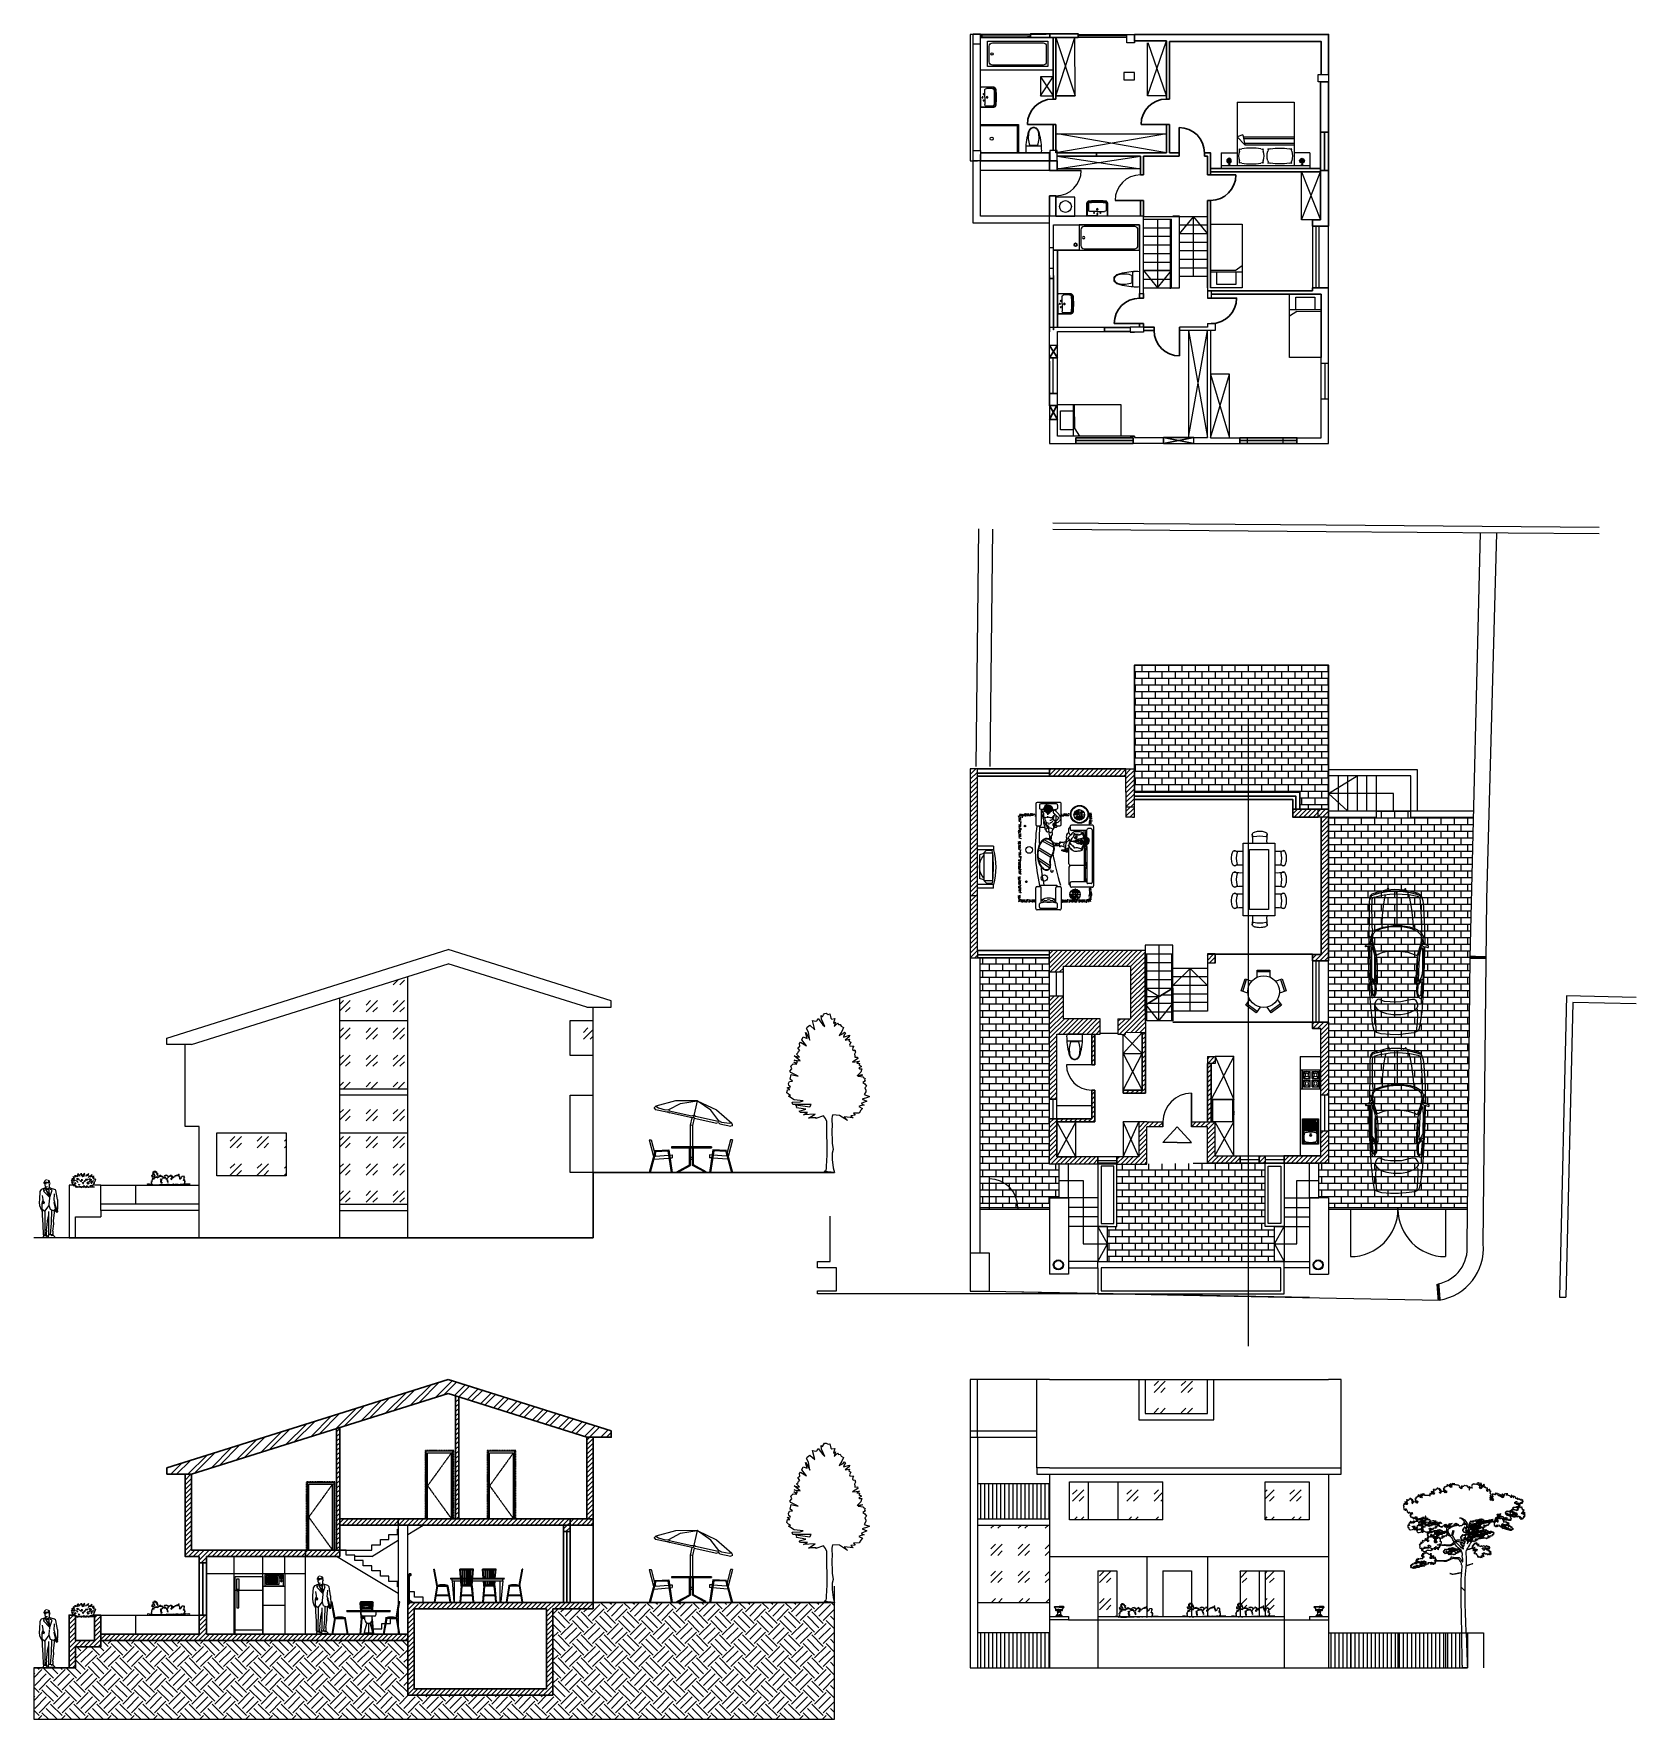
# Model space of a CAD drawing. Header units: millimetres. Extents: x -627 to 20370, y 1538 to 15679.
# Drawn here: x 15315 to 20370, y 7892 to 13208 of the extents above; entities that cross this region are included whole.
import ezdxf

# ---------------------------------------------------------------- set-up
doc = ezdxf.new("R2010")
doc.units = ezdxf.units.MM
doc.linetypes.add('HIDDEN', pattern=[0.375, 0.25, -0.125])
for name, color, linetype in [('2601', 142, 'Continuous'), ('3', 3, 'Continuous'), ('6', 7, 'Continuous'), ('8', 8, 'Continuous'), ('FUR', 135, 'Continuous'), ('GLASS', 4, 'Continuous'), ('Hidden', 5, 'Continuous'), ('JLQ', 2, 'Continuous'), ('LAST', 4, 'Continuous'), ('PUR', 4, 'Continuous'), ('¼ò¾ß', 4, 'Continuous'), ('平面布置', 7, 'Continuous')]:
    doc.layers.add(name, color=color, linetype=linetype)
for name, color, linetype, lineweight in [('blue', 160, 'Continuous', 5), ('furniture', 7, 'Continuous', 0), ('Hash', 1, 'Continuous', 0), ('new', 3, 'Continuous', 30)]:
    doc.layers.add(name, color=color, linetype=linetype, lineweight=lineweight)
pattern_1 = [(45, (7621.721, -161.74), (-7.408711, 7.408711), [])]
pattern_2 = [(0, (7621.72, -161.74), (0, 20.955), []), (90, (7621.72, -161.74), (-41.91, 3e-15), [20.955, -20.955]), (90, (7642.676, -161.74), (-41.91, 3e-15), [-20.955, 20.955])]
pattern_3 = [(45, (7621.72, -161.74), (85.70134, -9e-15), [50.5, -70.7]), (45, (7643.146, -161.74), (85.70134, -9e-15), [20.2, -101]), (45, (7621.72, -140.314), (85.70134, -9e-15), [20.2, -101])]

# ---------------------------------------------------------------- blocks, each defined once
blk = doc.blocks.new('C3A8SA0P')
at = {"color": 0, "linetype": 'ByBlock'}
for p, q in [((-54.7, -22.9), (-70, 0)), ((-50, -30), (-50, 0)), ((-54.7, -22.9), (-54.4, -100)), ((-50, -20), (-10, -20)), ((-50, -100), (-50, -30)), ((-10, -20), (-10, -80)), ((-10, -80), (-50, -80))]:
    blk.add_line(p, q, dxfattribs=at)
blk.add_lwpolyline([(-200, 0), (0, 0), (0, -100), (-200, -100)], close=True, dxfattribs=at)
blk = doc.blocks.new('LAV-65')
at = {"color": 0}
for p, q in [((0.8, 32.5), (0.8, 62.1)), ((39.6, 63.2), (2.8, 64.1)), ((14, 32.5), (14, 55.7)), ((37.5, 60.7), (19, 60.7)), ((0.8, 32.5), (0.8, 2.9)), ((39.6, 1.8), (2.8, 0.9)), ((14, 32.5), (14, 9.3)), ((21.2, 32.5), (18, 32.5)), ((37.5, 4.3), (19, 4.3)), ((21.2, 32.5), (21.2, 35.6)), ((21.2, 32.5), (21.2, 29.3)), ((21.2, 32.5), (24.3, 32.5))]:
    blk.add_line(p, q, dxfattribs=at)
blk.add_lwpolyline([(0.2, 63), (0.2, 32.5), (0.2, 2, 0.270322), (1.8, 0, 0.012971), (41.3, 0, 0.351801), (48.6, 7.5, 0.023121), (49.7, 32.5, 0.023121), (48.6, 57.5, 0.351801), (41.3, 64.9, 0.012971), (1.8, 64.9, 0.270322)], format="xyb", close=True, dxfattribs=at)
for centre, radius in [((6.8, 32.5), 1.75), ((9.9, 42.5), 1.5), ((9.9, 22.5), 1.5), ((21.2, 32.5), 2.3)]:
    blk.add_circle(centre, radius, dxfattribs=at)
for centre, radius, start, end in [((2.8, 62.1), 2, 88.5836, 180), ((19, 55.7), 5, 90, 180), ((38, 55.8), 4.91, 20.305, 95.8759), ((39, 54.8), 8.41, 51.9374, 85.5914), ((-227.4, 33.3), 271.1, 359.8359, 5.134), ((37.3, 56.7), 8.31, 5.7358, 34.8602), ((-224.4, 33.3), 271.1, 359.8359, 5.134), ((2.8, 2.9), 2, 180, 271.4164), ((19, 9.3), 5, 180, 270), ((38, 9.2), 4.91, 264.1241, 339.695), ((39, 10.2), 8.41, 274.4086, 308.0626), ((-227.4, 31.7), 271.1, 354.866, 0.1641), ((37.3, 8.3), 8.31, 325.1398, 354.2642), ((-224.4, 31.7), 271.1, 354.866, 0.1641)]:
    blk.add_arc(centre, radius, start, end, dxfattribs=at)
blk = doc.blocks.new('toilete')
at = {"linetype": 'Continuous'}
for p, q in [((24.5, 0), (-24.5, 0)), ((23.3, -22.5), (-23.3, -22.5)), ((-12, -23.5), (12, -23.5))]:
    blk.add_line(p, q, dxfattribs=at)
blk.add_lwpolyline([(23.3, -22.5), (24.5, -16.8), (25.2, -11.4), (25.2, -5.6), (24.5, 0)])
for start, end in [(170.5377, 187.7399), (187.7399, 195.822)]:
    blk.add_arc((26.2, -8.5), 51.5, start, end, dxfattribs=at)
for centre, radius, start, end in [((177.4, -7.8), 202.5, 181.2224, 197.2477), ((49.8, -49.3), 66.9, 157.3737, 194.7786), ((-49.8, -49.3), 66.9, 345.2214, 22.6263), ((-177.4, -7.8), 202.5, 342.7523, 358.7776), ((1.4, -62.5), 18.2, 197.2477, 249.5476), ((2.6, -61.7), 18.1, 194.7786, 226.8543), ((0, -64.5), 14.3, 226.8543, 313.1457), ((0, -66.1), 14.3, 249.5476, 290.4524), ((-1.4, -62.5), 18.2, 290.4524, 342.7523), ((-2.6, -61.7), 18.1, 313.1457, 345.2214)]:
    blk.add_arc(centre, radius, start, end)
blk = doc.blocks.new('Bath1')
at = {"layer": 'furniture'}
blk.add_lwpolyline([(190, -80), (0, -80), (0, 0), (190, 0)], close=True, dxfattribs=at)
blk.add_lwpolyline([(175, -75), (15, -75, -0.414214), (5, -65), (5, -15, -0.414214), (15, -5), (175, -5, -0.414214), (185, -15), (185, -65, -0.414214)], format="xyb", close=True, dxfattribs=at)
blk.add_circle((176.1, -40), 3.44, dxfattribs=at)
blk = doc.blocks.new('Pillow_top')
for centre, radius, start, end in [((6.2, 25), 46.3, 161.0754, 198.9246), ((-33.8, 58.5), 11.6, 251.1886, 288.8114), ((-48.5, 43.8), 11.6, 341.1886, 18.8114), ((-48.5, 6.2), 11.6, 341.1886, 18.8114), ((-33.8, -8.5), 11.6, 71.1886, 108.8114), ((0, -131.3), 181.3, 80.4727, 99.5273), ((0, 181.3), 181.3, 260.4727, 279.5273), ((33.8, 58.5), 11.6, 251.1886, 288.8114), ((33.8, -8.5), 11.6, 71.1886, 108.8114), ((48.5, 43.8), 11.6, 161.1886, 198.8114), ((48.5, 6.2), 11.6, 161.1886, 198.8114), ((-6.3, 25), 46.3, 341.0754, 18.9246)]:
    blk.add_arc(centre, radius, start, end)
blk = doc.blocks.new('Applique_Top')
for p, q in [((4, 0), (-4, 0)), ((-4, -1), (-4, 0)), ((-4, -1), (4, -1)), ((3.5, -11.5), (-3.5, -18.5)), ((-3.5, -11.5), (3.5, -18.5)), ((-1, -7.6), (-1, -1)), ((-1, -12.7), (-1, -10.1)), ((1, -7.6), (1, -1)), ((1, -12.7), (1, -10.1)), ((4, -1), (4, 0))]:
    blk.add_line(p, q)
for radius in [7.5, 5]:
    blk.add_circle((0, -15), radius)
blk.add_arc((0, -15), 2.5, 113.5782, 66.4218)
blk = doc.blocks.new('BED_180_modern')
for p, q in [((-50, 0), (0, 0)), ((-50, 0), (-50, -50)), ((-10, -280), (-10, 0)), ((0, 0), (0, -280)), ((-210, -230), (-210, -50)), ((-210, -50), (-10, -50)), ((-100, -210.1), (-100, -50)), ((-95, -209.1), (-95, -50)), ((-80, -206), (-80, -50)), ((-75, -205), (-75, -50)), ((-106.1, -211.4), (-75, -205)), ((-106.1, -211.4), (-100, -230)), ((-100, -230), (-75, -205)), ((-210, -230), (-10, -230)), ((-50, -280), (-50, -230)), ((-50, -280), (0, -280))]:
    blk.add_line(p, q)
at = {"rotation": 270}
for name, p in [('Applique_Top', (-10, -25)), ('Pillow_top', (-65, -185))]:
    blk.add_blockref(name, p, dxfattribs=at)
at = {"extrusion": (0, 0, -1), "zscale": -1, "rotation": 90}
for name, p in [('Pillow_top', (65, -95)), ('Applique_Top', (10, -255))]:
    blk.add_blockref(name, p, dxfattribs=at)
blk = doc.blocks.new('tv')
at = {"layer": 'FUR'}
for p, q in [((-0.663, -0.499), (-0.663, 0)), ((-0.546, -0.499), (-0.546, 0)), ((0.663, -0.499), (0.663, 0))]:
    blk.add_line(p, q, dxfattribs=at)
at = {"layer": 'FUR', "color": 4}
for p, q in [((-0.449, -0.195), (-0.536, -0.284)), ((-0.536, -0.284), (-0.536, -0.454)), ((-0.449, -0.472), (-0.536, -0.454)), ((-0.449, -0.195), (0.424, -0.195)), ((-0.449, -0.195), (-0.449, -0.472)), ((-0.449, -0.472), (0.424, -0.472)), ((-0.428, -0.195), (-0.384, -0.06)), ((0.403, -0.195), (0.358, -0.06)), ((0.424, -0.195), (0.511, -0.284)), ((0.424, -0.195), (0.424, -0.472)), ((0.424, -0.472), (0.511, -0.454)), ((0.511, -0.284), (0.511, -0.454))]:
    blk.add_line(p, q, dxfattribs=at)
at = {"layer": 'FUR'}
blk.add_arc((0, 1.502), 2.074, 254.7348, 285.2652, dxfattribs=at)
at = {"layer": 'FUR', "color": 4}
for centre, radius, start, end in [((-0.013, 5.291), 5.78, 265.6708, 274.3292), ((-0.013, -0.594), 0.533, 48.5217, 131.4783)]:
    blk.add_arc(centre, radius, start, end, dxfattribs=at)
at = {"layer": 'LAST', "color": 4}
blk.add_line((0.663, 0), (-0.663, 0), dxfattribs=at)
at = {"layer": 'PUR'}
blk.add_line((-0.384, -0.06), (0.358, -0.06), dxfattribs=at)
at = {"layer": '¼ò¾ß'}
for p, q in [((0.546, -0.499), (0.546, 0)), ((-0.663, -0.499), (-0.546, -0.499)), ((0.663, -0.499), (0.546, -0.499))]:
    blk.add_line(p, q, dxfattribs=at)
blk = doc.blocks.new('salon2')
at = {"layer": '3', "ltscale": 3}
h = blk.add_hatch(color=252, dxfattribs=at)
edge = h.paths.add_edge_path()
edge.add_spline(control_points=[(-0.205, 0.96), (-0.174, 0.978), (-0.122, 1.01), (-0.142, 1.085), (-0.15, 1.164), (-0.21, 1.144), (-0.244, 1.121), (-0.306, 1.089), (-0.29, 1.034), (-0.315, 0.967), (-0.273, 0.977), (-0.318, 0.953), (-0.296, 0.923), (-0.268, 0.9), (-0.212, 0.889), (-0.177, 0.899), (-0.103, 0.91), (-0.161, 0.923), (-0.133, 0.96), (-0.179, 0.971), (-0.198, 0.964), (-0.205, 0.96)], knot_values=[6.92976, 6.92976, 6.92976, 6.92976, 88.633957, 150.80248, 204.81141, 248.139794, 279.389018, 321.893636, 408.375761, 431.643524, 447.144857, 469.07466, 497.305108, 522.125936, 570.063074, 628.708388, 656.922664, 684.873946, 704.64736, 740.083308, 760.727208, 760.727208, 760.727208, 760.727208], degree=3, periodic=0)
h = blk.add_hatch(color=252, dxfattribs=at)
edge = h.paths.add_edge_path()
edge.add_spline(control_points=[(0.973, -0.124), (0.944, -0.121), (0.892, -0.112), (0.845, -0.045), (0.843, 0.015), (0.875, 0.087), (0.957, 0.068), (1.024, 0.114), (1.087, 0.077), (1.127, 0), (1.089, -0.069), (1.053, -0.15), (1.003, -0.134), (0.973, -0.124)], knot_values=[11.171972, 11.171972, 11.171972, 11.171972, 83.935274, 146.390702, 207.043537, 236.474222, 338.687878, 374.142978, 438.985032, 497.846364, 587.349285, 634.808067, 704.959464, 704.959464, 704.959464, 704.959464], degree=3, periodic=0)
at = {"layer": '3', "color": 7}
for p, q in [((-0.454, 0.544), (-0.453, 2.419)), ((-0.412, 0.65), (-0.411, 2.313)), ((-0.411, 2.461), (0.243, 2.461)), ((-0.377, 2.347), (-0.271, 2.347)), ((-0.238, 1.183), (-0.237, 2.313)), ((-0.237, 2.293), (0.243, 2.293)), ((-0.153, 1.183), (-0.152, 2.293)), ((0.285, 2.388), (0.285, 2.418)), ((0.285, 2.392), (0.285, 2.336)), ((0.285, 2.389), (0.292, 2.389)), ((0.326, 1.832), (0.326, 2.355)), ((-0.238, 1.781), (0.142, 1.781)), ((0.142, 1.781), (0.275, 1.781)), ((0.326, 1.73), (0.326, 1.234)), ((-0.238, 1.183), (-0.237, 0.651)), ((-0.238, 1.183), (-0.131, 1.183)), ((-0.153, 1.183), (-0.153, 1.154)), ((-0.377, 0.616), (-0.271, 0.616)), ((-0.237, 0.671), (0.243, 0.671)), ((-0.153, 0.896), (-0.152, 0.671)), ((0.285, 0.572), (0.285, 0.628)), ((0.285, 0.576), (0.285, 0.545)), ((0.285, 0.575), (0.292, 0.575)), ((0.326, 0.748), (0.326, 0.609)), ((-0.411, 0.503), (0.243, 0.503)), ((0, 0.182), (-0.182, 0.182)), ((-0.066, 0.211), (-0.15, 0.249)), ((-0.059, 0.225), (-0.133, 0.279)), ((-0.059, 0.139), (-0.133, 0.085)), ((-0.049, 0.236), (-0.11, 0.304)), ((-0.049, 0.128), (-0.11, 0.059)), ((-0.036, 0.245), (-0.082, 0.324)), ((-0.036, 0.119), (-0.082, 0.039)), ((-0.066, 0.17), (-0.071, 0.165)), ((-0.022, 0.251), (-0.051, 0.338)), ((-0.008, 0.254), (-0.017, 0.346)), ((0, 0.182), (0, 0.363)), ((0, 0.182), (0, 0)), ((0, 0.182), (0.182, 0.182)), ((0.008, 0.254), (0.017, 0.346)), ((0.016, 0.253), (0.012, 0.248)), ((0.022, 0.251), (0.051, 0.338)), ((0.022, 0.113), (0.051, 0.025)), ((0.036, 0.245), (0.082, 0.324)), ((0.036, 0.119), (0.082, 0.039)), ((0.049, 0.236), (0.11, 0.304)), ((0.049, 0.128), (0.11, 0.059)), ((0.059, 0.225), (0.133, 0.279)), ((0.059, 0.139), (0.133, 0.085)), ((0.066, 0.152), (0.15, 0.115)), ((0.071, 0.167), (0.161, 0.147)), ((1.396, 0.169), (1.423, 0.15))]:
    blk.add_line(p, q, dxfattribs=at)
at = {"layer": '3', "color": 252}
blk.add_line((0.735, 1.13, 0.686), (0.734, 1.088, 0.686), dxfattribs=at)
at = {"layer": '3', "color": 7}
for centre, radius in [((-0.01, 0.165), 0.283), ((0, 0.182), 0.165), ((0, 0.182), 0.0728), ((0, 0.182), 0.0672)]:
    blk.add_circle(centre, radius, dxfattribs=at)
for centre, radius, start, end in [((-0.411, 2.419), 0.0425, 89.9772, 179.9772), ((-0.376, 2.312), 0.0352, 90.762, 182.1128), ((-0.271, 2.313), 0.034, 359.9772, 89.9772), ((-0.501, 2.179), 0.306, 11.5033, 21.9875), ((-0.917, 2.094), 0.73, 4.8055, 11.5033), ((-1.589, 2.038), 1.404, 359.9772, 4.8055), ((0.243, 2.418), 0.0425, 359.9772, 89.9772), ((0.243, 2.336), 0.0425, 269.9772, 359.9772), ((0.292, 2.355), 0.034, 359.9772, 89.9772), ((-0.501, 1.896), 0.306, 337.5906, 348.451), ((-0.501, 1.667), 0.306, 21.7999, 22.3637), ((-0.501, 1.666), 0.306, 11.549, 22.4094), ((-0.917, 1.981), 0.73, 348.451, 355.1489), ((-0.917, 1.581), 0.73, 4.8511, 11.549), ((-1.589, 2.038), 1.404, 355.1489, 359.9772), ((-2.449, 1.469), 2.265, 0.3248, 4.3921), ((0.275, 1.832), 0.051, 269.9772, 359.9772), ((0.275, 1.73), 0.051, 0.0228, 90.0228), ((1.061, 1.783), 0.159, 141.263, 185.4473), ((0.54, 1.657), 0.379, 345.261, 16.9432), ((1.061, 1.783), 0.144, 141.1552, 184.8436), ((0.54, 1.657), 0.395, 345.0883, 16.7074), ((1.021, 1.82), 0.104, 83.9251, 143.2199), ((1.021, 1.82), 0.0888, 83.3999, 143.3893), ((1.032, 1.749), 0.159, 54.5394, 90.3034), ((1.032, 1.749), 0.175, 54.5394, 90), ((0.922, 1.595), 0.348, 30.1802, 54.5394), ((0.922, 1.595), 0.364, 30.1802, 54.5394), ((0.746, 1.493), 0.551, 13.5438, 30.1802), ((0.746, 1.493), 0.567, 13.5438, 30.1802), ((0.468, 1.426), 0.837, 0, 13.5438), ((0.468, 1.426), 0.853, 0, 13.5438), ((-0.501, 1.298), 0.306, 337.5906, 348.451), ((-0.501, 1.068), 0.306, 11.549, 22.4094), ((-0.501, 1.297), 0.306, 337.6363, 338.2001), ((-0.917, 1.383), 0.73, 348.451, 355.1489), ((-0.917, 0.983), 0.73, 4.8511, 11.549), ((-2.449, 1.495), 2.265, 355.6079, 359.6752), ((1.131, 1.234), 0.348, 154.6827, 181.0708), ((1.246, 1.23), 0.462, 180.2965, 190.3289), ((1.131, 1.234), 0.332, 154.7964, 181.089), ((1.246, 1.23), 0.447, 180.283, 192.0106), ((-0.628, 2.225), 1.672, 329.7762, 336.5922), ((1.032, 1.174), 0.228, 207.3492, 235.7987), ((-0.628, 2.225), 1.688, 329.7992, 336.632), ((0.922, 1.257), 0.348, 305.4606, 329.8198), ((0.922, 1.257), 0.364, 305.4606, 329.8198), ((0.746, 1.359), 0.551, 329.8198, 346.4562), ((0.746, 1.359), 0.567, 329.8198, 346.4562), ((0.468, 1.426), 0.837, 346.4562, 0), ((0.468, 1.426), 0.853, 346.4562, 0), ((-0.411, 0.546), 0.0429, 178.4457, 269.7882), ((-0.376, 0.652), 0.0352, 177.8872, 269.238), ((-0.271, 0.651), 0.034, 270.0228, 0.0228), ((-0.501, 0.785), 0.306, 338.0125, 348.4967), ((-0.917, 0.87), 0.73, 348.4967, 355.1945), ((-1.589, 0.926), 1.404, 0.0228, 4.8511), ((-1.589, 0.926), 1.404, 355.1945, 0.0228), ((0.243, 0.628), 0.0425, 0.0228, 90.0228), ((0.243, 0.545), 0.0425, 270.0228, 0.0228), ((0.292, 0.609), 0.034, 270.0228, 0.0228), ((1.032, 1.174), 0.244, 207.1509, 235.8302), ((1.055, 1.255), 0.312, 247.051, 265.7344), ((1.055, 1.255), 0.328, 248.6473, 265.8394), ((1.032, 1.103), 0.159, 270.2019, 305.4606), ((1.032, 1.103), 0.175, 270, 305.4606)]:
    blk.add_arc(centre, radius, start, end, dxfattribs=at)
at = {"layer": '3', "color": 252, "ltscale": 3}
for centre, radius, start, end in [((0.903, 0.696, 0.686), 0.0406, 79.5148, 123.0894), ((0.898, 0.669, 0.686), 0.0677, 63.6392, 79.5148)]:
    blk.add_arc(centre, radius, start, end, dxfattribs=at)
for points, knots in [([(-0.213, 0.956, 0.686), (-0.179, 0.975, 0.686), (-0.121, 1.007, 0.686), (-0.142, 1.085, 0.686), (-0.15, 1.164, 0.686), (-0.21, 1.144, 0.686), (-0.244, 1.121, 0.686), (-0.306, 1.089, 0.686), (-0.29, 1.034, 0.686), (-0.315, 0.967, 0.686), (-0.273, 0.977, 0.686), (-0.318, 0.953, 0.686), (-0.296, 0.923, 0.686), (-0.268, 0.9, 0.686), (-0.212, 0.889, 0.686), (-0.177, 0.899, 0.686), (-0.103, 0.91, 0.686), (-0.161, 0.923, 0.686), (-0.133, 0.96, 0.686), (-0.184, 0.973, 0.686), (-0.204, 0.961, 0.686), (-0.213, 0.956, 0.686)], [0, 0, 0, 0, 88.633957, 150.80248, 204.81141, 248.139794, 279.389018, 321.893636, 408.375761, 431.643524, 447.144857, 469.07466, 497.305108, 522.125936, 570.063074, 628.708388, 656.922664, 684.873946, 704.64736, 740.083308, 769.084366, 769.084366, 769.084366, 769.084366]), ([(-0.144, 1.118, 0.686), (-0.143, 1.12, 0.686), (-0.139, 1.129, 0.686), (-0.102, 1.118, 0.686), (-0.132, 1.129, 0.686), (-0.15, 1.136, 0.686)], [0, 0, 0, 0, 4.957486, 24.33421, 53.851131, 53.851131, 53.851131, 53.851131]), ([(-0.139, 1.135, 0.686), (-0.132, 1.152, 0.686), (-0.113, 1.197, 0.686), (-0.066, 1.346, 0.686), (-0.084, 1.253, 0.686), (-0.008, 1.244, 0.686), (0.034, 1.228, 0.686), (0.058, 1.22, 0.686)], [0, 0, 0, 0, 60.518576, 156.742964, 182.299185, 237.275016, 309.902587, 309.902587, 309.902587, 309.902587]), ([(-0.118, 1.095, 0.686), (-0.114, 1.088, 0.686), (-0.106, 1.074, 0.686), (-0.108, 1.037, 0.686), (-0.084, 1.053, 0.686), (-0.065, 1.054, 0.686), (-0.064, 1.043, 0.686), (-0.063, 1.036, 0.686)], [0, 0, 0, 0, 21.811235, 45.429417, 66.268319, 74.855405, 90.278481, 90.278481, 90.278481, 90.278481]), ([(-0.115, 1.152, 0.686), (-0.109, 1.164, 0.686), (-0.092, 1.195, 0.686), (-0.084, 1.229, 0.686), (-0.079, 1.25, 0.686)], [0, 0, 0, 0, 36.019014, 92.081432, 92.081432, 92.081432, 92.081432]), ([(-0.106, 1.124, 0.686), (-0.076, 1.115, 0.686), (-0.03, 1.101, 0.686), (0.017, 1.09, 0.686), (0.052, 1.096, 0.686), (0.039, 1.021, 0.686), (0.043, 1.094, 0.686), (0.092, 1.06, 0.686), (0.146, 1.036, 0.686), (0.21, 1.026, 0.686), (0.241, 1.021, 0.686)], [0, 0, 0, 0, 82.179012, 124.172551, 131.128421, 166.009294, 194.708047, 207.195703, 291.828264, 372.00922, 372.00922, 372.00922, 372.00922]), ([(-0.105, 1.105, 0.686), (-0.09, 1.099, 0.686), (-0.058, 1.087, 0.686), (-0.035, 1.031, 0.686), (-0.062, 0.977, 0.686), (-0.088, 0.95, 0.686), (-0.102, 0.935, 0.686)], [0, 0, 0, 0, 41.941762, 88.289003, 137.229401, 190.028503, 190.028503, 190.028503, 190.028503]), ([(-0.103, 1.084, 0.686), (-0.103, 1.082, 0.686), (-0.104, 1.073, 0.686), (-0.092, 1.065, 0.686), (-0.104, 1.044, 0.686), (-0.085, 1.065, 0.686), (-0.096, 1.075, 0.686), (-0.099, 1.082, 0.686), (-0.1, 1.084, 0.686)], [0, 0, 0, 0, 5.37014, 22.350864, 30.841366, 44.263375, 58.721741, 64.724876, 64.724876, 64.724876, 64.724876]), ([(-0.079, 1.307, 0.686), (-0.04, 1.317, 0.686), (0.042, 1.337, 0.686), (0.126, 1.333, 0.686), (0.169, 1.331, 0.686)], [0, 0, 0, 0, 106.409885, 220.025525, 220.025525, 220.025525, 220.025525]), ([(-0.063, 1.087, 0.686), (-0.036, 1.065, 0.686), (0.015, 1.025, 0.686), (0.079, 1.02, 0.686), (0.109, 1.019, 0.686)], [0, 0, 0, 0, 90.713488, 165.812862, 165.812862, 165.812862, 165.812862]), ([(0.052, 1.22, 0.686), (0.085, 1.22, 0.686), (0.125, 1.219, 0.686), (0.162, 1.231, 0.686), (0.169, 1.233, 0.686)], [0, 0, 0, 0, 84.476355, 104.032988, 104.032988, 104.032988, 104.032988]), ([(0.126, 1.219, 0.686), (0.138, 1.214, 0.686), (0.159, 1.204, 0.686), (0.187, 1.177, 0.686), (0.183, 1.154, 0.686), (0.181, 1.142, 0.686)], [0, 0, 0, 0, 33.626167, 62.160116, 91.695701, 91.695701, 91.695701, 91.695701]), ([(0.15, 1.222, 0.686), (0.178, 1.194, 0.686), (0.223, 1.146, 0.686), (0.276, 1.107, 0.686), (0.298, 1.092, 0.686)], [0, 0, 0, 0, 104.676597, 172.875133, 172.875133, 172.875133, 172.875133]), ([(0.169, 1.329, 0.686), (0.203, 1.308, 0.686), (0.263, 1.271, 0.686), (0.296, 1.208, 0.686), (0.31, 1.18, 0.686)], [0, 0, 0, 0, 101.553402, 183.196527, 183.196527, 183.196527, 183.196527]), ([(0.209, 1.289, 0.686), (0.213, 1.287, 0.686), (0.226, 1.281, 0.686), (0.239, 1.277, 0.686), (0.249, 1.274, 0.686)], [0, 0, 0, 0, 12.001288, 37.458402, 37.458402, 37.458402, 37.458402]), ([(0.243, 1.253, 0.686), (0.257, 1.251, 0.686), (0.275, 1.25, 0.686), (0.279, 1.234, 0.686), (0.279, 1.231, 0.686)], [0, 0, 0, 0, 31.408902, 39.899476, 39.899476, 39.899476, 39.899476]), ([(0.298, 1.072, 0.686), (0.293, 1.063, 0.686), (0.281, 1.043, 0.686), (0.287, 1.014, 0.686), (0.279, 0.999, 0.686), (0.276, 0.995, 0.686)], [0, 0, 0, 0, 26.441749, 58.774114, 70.780485, 70.780485, 70.780485, 70.780485]), ([(0.442, 1.201, 0.686), (0.45, 1.217, 0.686), (0.459, 1.235, 0.686), (0.426, 1.266, 0.686), (0.384, 1.223, 0.686), (0.314, 1.24, 0.686), (0.323, 1.151, 0.686), (0.309, 1.091, 0.686), (0.296, 1.034, 0.686)], [0, 0, 0, 0, 37.77004, 44.330448, 112.206702, 158.127425, 169.373671, 326.046663, 326.046663, 326.046663, 326.046663]), ([(0.319, 1.182, 0.686), (0.325, 1.173, 0.686), (0.334, 1.159, 0.686), (0.339, 1.142, 0.686), (0.341, 1.136, 0.686)], [0, 0, 0, 0, 27.640179, 44.620551, 44.620551, 44.620551, 44.620551]), ([(0.362, 1.289, 0.686), (0.36, 1.294, 0.686), (0.354, 1.307, 0.686), (0.356, 1.325, 0.686), (0.365, 1.353, 0.686), (0.396, 1.328, 0.686), (0.435, 1.335, 0.686), (0.486, 1.34, 0.686), (0.522, 1.316, 0.686), (0.552, 1.312, 0.686), (0.557, 1.28, 0.686), (0.511, 1.289, 0.686), (0.472, 1.288, 0.686), (0.445, 1.261, 0.686), (0.416, 1.274, 0.686), (0.437, 1.281, 0.686), (0.432, 1.301, 0.686), (0.441, 1.301, 0.686), (0.442, 1.301, 0.686)], [0, 0, 0, 0, 15.214729, 36.055512, 48.857472, 79.738512, 103.122769, 157.685733, 206.194273, 214.411126, 234.296897, 257.825245, 307.464974, 341.56748, 352.042995, 362.192251, 380.803332, 383.401633, 383.401633, 383.401633, 383.401633]), ([(0.356, 1.235, 0.686), (0.359, 1.244, 0.686), (0.366, 1.261, 0.686), (0.362, 1.281, 0.686), (0.367, 1.302, 0.686), (0.393, 1.296, 0.686), (0.425, 1.309, 0.686), (0.454, 1.299, 0.686), (0.472, 1.293, 0.686)], [0, 0, 0, 0, 24.284632, 45.084884, 56.190964, 71.83444, 101.967681, 148.338712, 148.338712, 148.338712, 148.338712]), ([(0.363, 1.342, 0.686), (0.365, 1.345, 0.686), (0.366, 1.35, 0.686), (0.366, 1.369, 0.686), (0.401, 1.346, 0.686), (0.435, 1.354, 0.686), (0.434, 1.339, 0.686), (0.433, 1.335, 0.686)], [0, 0, 0, 0, 9.109215, 13.285838, 44.707752, 72.752889, 81.852859, 81.852859, 81.852859, 81.852859]), ([(0.402, 1.081, 0.686), (0.409, 1.069, 0.686), (0.419, 1.052, 0.686), (0.417, 1.032, 0.686), (0.417, 1.026, 0.686)], [0, 0, 0, 0, 34.902027, 51.012448, 51.012448, 51.012448, 51.012448]), ([(0.408, 1.024, 0.686), (0.411, 1.042, 0.686), (0.425, 1.12, 0.686), (0.45, 1.281, 0.686), (0.429, 1.22, 0.686), (0.426, 1.212, 0.686)], [229.252261, 229.252261, 229.252261, 229.252261, 259.312026, 344.867622, 358.082672, 358.082672, 358.082672, 358.082672]), ([(0.411, 1.042, 0.686), (0.433, 1.041, 0.686), (0.474, 1.04, 0.686), (0.512, 1.056, 0.686), (0.529, 1.063, 0.686)], [0, 0, 0, 0, 58.013512, 107.149157, 107.149157, 107.149157, 107.149157]), ([(0.418, 1.274, 0.686), (0.418, 1.267, 0.686), (0.418, 1.259, 0.686), (0.418, 1.25, 0.686), (0.418, 1.249, 0.686)], [0, 0, 0, 0, 18.199941, 22.100035, 22.100035, 22.100035, 22.100035]), ([(0.424, 1.19, 0.686), (0.444, 1.194, 0.686), (0.486, 1.201, 0.686), (0.54, 1.163, 0.686), (0.582, 1.167, 0.686), (0.601, 1.169, 0.686)], [0, 0, 0, 0, 51.063738, 110.501338, 159.193788, 159.193788, 159.193788, 159.193788]), ([(0.452, 1.33, 0.686), (0.464, 1.33, 0.686), (0.49, 1.329, 0.686), (0.52, 1.309, 0.686), (0.541, 1.303, 0.686), (0.55, 1.301, 0.686)], [0, 0, 0, 0, 31.421868, 65.723795, 90.374568, 90.374568, 90.374568, 90.374568]), ([(0.474, 1.153, 0.686), (0.482, 1.13, 0.686), (0.491, 1.101, 0.686), (0.473, 1.081, 0.686), (0.469, 1.077, 0.686)], [0, 0, 0, 0, 55.878701, 70.732003, 70.732003, 70.732003, 70.732003]), ([(0.516, 1.05, 0.686), (0.537, 1.056, 0.686), (0.565, 1.064, 0.686), (0.594, 1.037, 0.686), (0.636, 1.047, 0.686), (0.628, 1.104, 0.686), (0.648, 1.147, 0.686), (0.62, 1.186, 0.686), (0.602, 1.179, 0.686), (0.593, 1.175, 0.686)], [0, 0, 0, 0, 51.063966, 69.760857, 98.442485, 136.21289, 196.583877, 217.96974, 241.616381, 241.616381, 241.616381, 241.616381]), ([(0.64, 1.14, 0.686), (0.65, 1.142, 0.686), (0.67, 1.146, 0.686), (0.73, 1.148, 0.686), (0.692, 1.135, 0.686), (0.703, 1.108, 0.686), (0.702, 1.072, 0.686), (0.667, 1.085, 0.686), (0.649, 1.083, 0.686), (0.638, 1.082, 0.686)], [0, 0, 0, 0, 32.791493, 65.856029, 77.112898, 107.365096, 127.973901, 150.397914, 180.540849, 180.540849, 180.540849, 180.540849]), ([(0.664, 1.147, 0.686), (0.668, 1.15, 0.686), (0.684, 1.161, 0.686), (0.724, 1.152, 0.686), (0.777, 1.162, 0.686), (0.803, 1.132, 0.686), (0.835, 1.12, 0.686), (0.824, 1.095, 0.686), (0.833, 1.062, 0.686), (0.769, 1.06, 0.686), (0.735, 1.076, 0.686), (0.705, 1.077, 0.686), (0.698, 1.077, 0.686)], [0, 0, 0, 0, 12.05449, 50.662285, 100.751119, 139.349436, 152.871984, 178.39508, 194.636814, 232.879132, 291.995735, 310.219291, 310.219291, 310.219291, 310.219291]), ([(0.73, 1.143, 0.686), (0.737, 1.142, 0.686), (0.75, 1.14, 0.686), (0.736, 1.113, 0.686), (0.751, 1.093, 0.686), (0.738, 1.073, 0.686), (0.732, 1.074, 0.686), (0.73, 1.074, 0.686)], [0, 0, 0, 0, 15.405528, 26.125312, 63.82535, 72.147315, 78.642841, 78.642841, 78.642841, 78.642841]), ([(0.737, 1.156, 0.686), (0.749, 1.154, 0.686), (0.775, 1.151, 0.686), (0.797, 1.129, 0.686), (0.82, 1.12, 0.686), (0.828, 1.098, 0.686), (0.823, 1.082, 0.686), (0.82, 1.071, 0.686)], [0, 0, 0, 0, 30.578618, 67.353333, 79.611572, 92.413964, 122.566762, 122.566762, 122.566762, 122.566762]), ([(-0.153, 0.897, 0.686), (-0.145, 0.879, 0.686), (-0.123, 0.833, 0.686), (-0.102, 0.683, 0.686), (-0.072, 0.802, 0.686), (-0.021, 0.804, 0.686), (0.011, 0.806, 0.686)], [0, 0, 0, 0, 58.099529, 155.224826, 201.006913, 277.065022, 277.065022, 277.065022, 277.065022]), ([(-0.119, 0.91, 0.686), (-0.093, 0.917, 0.686), (-0.048, 0.931, 0.686), (-0.001, 0.949, 0.686), (0.038, 0.945, 0.686), (0.039, 1.031, 0.686), (0.031, 0.932, 0.686), (0.071, 0.987, 0.686), (0.135, 1, 0.686), (0.199, 1.016, 0.686), (0.233, 1.024, 0.686)], [0, 0, 0, 0, 70.409867, 124.986685, 129.624235, 168.516696, 205.713361, 218.8346, 299.734666, 390.28545, 390.28545, 390.28545, 390.28545]), ([(-0.102, 1.02, 0.686), (-0.105, 1.014, 0.686), (-0.111, 1.002, 0.686), (-0.107, 0.99, 0.686), (-0.105, 0.984, 0.686)], [0, 0, 0, 0, 18.113831, 32.718438, 32.718438, 32.718438, 32.718438]), ([(-0.097, 1.02, 0.686), (-0.097, 1.015, 0.686), (-0.098, 1.004, 0.686), (-0.093, 0.995, 0.686), (-0.095, 0.983, 0.686), (-0.083, 0.995, 0.686), (-0.095, 1.002, 0.686), (-0.087, 1.018, 0.686), (-0.093, 1.017, 0.686), (-0.094, 1.017, 0.686)], [0, 0, 0, 0, 13.425536, 27.116244, 29.801129, 37.393081, 48.463136, 59.203416, 61.886553, 61.886553, 61.886553, 61.886553]), ([(-0.094, 0.73, 0.686), (-0.049, 0.724, 0.686), (0.043, 0.711, 0.686), (0.204, 0.712, 0.686), (0.255, 0.82, 0.686), (0.392, 0.918, 0.686), (0.301, 0.94, 0.686), (0.306, 1.019, 0.686), (0.209, 0.91, 0.686), (0.151, 0.852, 0.686), (0.16, 0.774, 0.686), (0.161, 0.762, 0.686)], [0, 0, 0, 0, 125.422801, 251.68088, 363.259103, 469.510953, 507.917449, 552.801864, 594.966396, 768.088902, 798.341471, 798.341471, 798.341471, 798.341471]), ([(-0.082, 0.955, 0.686), (-0.053, 0.972, 0.686), (0.037, 1.025, 0.686), (0.144, 1.024, 0.686), (0.217, 1.024, 0.686)], [0, 0, 0, 0, 86.085059, 272.751702, 272.751702, 272.751702, 272.751702]), ([(-0.054, 1.06, 0.686), (-0.055, 1.049, 0.686), (-0.057, 1.036, 0.686), (-0.052, 1.023, 0.686), (-0.051, 1.02, 0.686)], [0, 0, 0, 0, 26.8507, 35.340922, 35.340922, 35.340922, 35.340922]), ([(-0.042, 0.809, 0.686), (-0.027, 0.813, 0.686), (0.004, 0.823, 0.686), (0.062, 0.826, 0.686), (0.111, 0.817, 0.686), (0.144, 0.823, 0.686), (0.151, 0.824, 0.686)], [0, 0, 0, 0, 41.657024, 84.672483, 151.807143, 170.780764, 170.780764, 170.780764, 170.780764]), ([(0.037, 0.788, 0.686), (0.066, 0.795, 0.686), (0.098, 0.802, 0.686), (0.131, 0.802, 0.686), (0.135, 0.802, 0.686)], [0, 0, 0, 0, 77.391086, 86.66573, 86.66573, 86.66573, 86.66573]), ([(0.065, 0.943, 0.686), (0.073, 0.921, 0.686), (0.084, 0.892, 0.686), (0.054, 0.844, 0.686), (0.092, 0.851, 0.686), (0.085, 0.878, 0.686), (0.101, 0.901, 0.686), (0.083, 0.923, 0.686), (0.084, 0.951, 0.686), (0.056, 0.951, 0.686), (0.066, 0.942, 0.686), (0.071, 0.937, 0.686)], [0, 0, 0, 0, 64.497154, 84.043581, 100.365205, 128.396624, 142.854646, 168.325592, 192.338234, 203.071238, 216.493247, 216.493247, 216.493247, 216.493247]), ([(0.081, 0.946, 0.686), (0.1, 0.946, 0.686), (0.136, 0.946, 0.686), (0.15, 0.899, 0.686), (0.129, 0.857, 0.686), (0.097, 0.859, 0.686), (0.074, 0.861, 0.686)], [0, 0, 0, 0, 46.862522, 83.38104, 107.393682, 159.00759, 159.00759, 159.00759, 159.00759]), ([(0.153, 0.804, 0.686), (0.149, 0.799, 0.686), (0.139, 0.789, 0.686), (0.143, 0.775, 0.686), (0.146, 0.767, 0.686)], [0, 0, 0, 0, 16.728024, 35.434645, 35.434645, 35.434645, 35.434645]), ([(0.212, 0.787, 0.686), (0.224, 0.787, 0.686), (0.244, 0.785, 0.686), (0.258, 0.8, 0.686), (0.264, 0.806, 0.686)], [0, 0, 0, 0, 29.637545, 50.599936, 50.599936, 50.599936, 50.599936]), ([(0.261, 1.017, 0.686), (0.259, 1, 0.686), (0.256, 0.976, 0.686), (0.238, 0.953, 0.686), (0.235, 0.941, 0.686), (0.233, 0.934, 0.686)], [0, 0, 0, 0, 44.281186, 59.934993, 76.915365, 76.915365, 76.915365, 76.915365]), ([(0.243, 0.815, 0.686), (0.25, 0.815, 0.686), (0.267, 0.815, 0.686), (0.277, 0.829, 0.686), (0.282, 0.836, 0.686)], [0, 0, 0, 0, 18.973621, 41.74948, 41.74948, 41.74948, 41.74948]), ([(0.273, 0.81, 0.686), (0.298, 0.781, 0.686), (0.341, 0.73, 0.686), (0.422, 0.823, 0.686), (0.404, 0.901, 0.686), (0.401, 0.941, 0.686), (0.401, 0.947, 0.686)], [0, 0, 0, 0, 53.201817, 95.441996, 166.7115, 178.37996, 178.37996, 178.37996, 178.37996]), ([(0.296, 0.997, 0.686), (0.302, 0.995, 0.686), (0.312, 0.991, 0.686), (0.316, 0.981, 0.686), (0.318, 0.976, 0.686)], [0, 0, 0, 0, 14.202992, 27.472435, 27.472435, 27.472435, 27.472435]), ([(0.307, 0.968, 0.686), (0.324, 0.975, 0.686), (0.342, 0.983, 0.686), (0.355, 1.01, 0.686), (0.364, 1.025, 0.686), (0.386, 1.037, 0.686), (0.395, 1.03, 0.686), (0.4, 1.027, 0.686)], [0, 0, 0, 0, 45.537019, 47.905206, 78.191519, 91.952902, 106.155728, 106.155728, 106.155728, 106.155728]), ([(0.343, 0.929, 0.686), (0.347, 0.934, 0.686), (0.354, 0.945, 0.686), (0.381, 0.94, 0.686), (0.405, 0.946, 0.686), (0.419, 0.961, 0.686), (0.415, 0.976, 0.686), (0.407, 0.964, 0.686), (0.39, 0.967, 0.686), (0.409, 0.966, 0.686), (0.421, 0.971, 0.686), (0.418, 0.993, 0.686), (0.406, 0.986, 0.686), (0.387, 0.985, 0.686), (0.407, 0.987, 0.686), (0.42, 0.988, 0.686), (0.42, 1.01, 0.686), (0.406, 1.003, 0.686), (0.381, 1.005, 0.686), (0.412, 1.001, 0.686), (0.419, 1.015, 0.686), (0.412, 1.026, 0.686), (0.4, 1.024, 0.686), (0.391, 1.019, 0.686), (0.384, 1.016, 0.686), (0.381, 1.015, 0.686)], [0, 0, 0, 0, 14.245589, 32.27085, 65.424938, 75.415665, 83.125969, 92.594533, 101.062211, 108.471373, 123.178778, 136.06387, 144.792436, 155.430033, 166.067631, 176.109786, 189.879186, 198.412834, 212.213818, 230.332194, 238.870274, 247.408355, 257.993066, 266.055047, 276.480967, 276.480967, 276.480967, 276.480967]), ([(0.353, 0.763, 0.686), (0.364, 0.766, 0.686), (0.379, 0.772, 0.686), (0.385, 0.786, 0.686), (0.386, 0.79, 0.686)], [0, 0, 0, 0, 27.630169, 39.636541, 39.636541, 39.636541, 39.636541]), ([(0.751, 0.464, 0.686), (0.752, 0.478, 0.686), (0.756, 0.541, 0.686), (0.881, 0.692, 0.686), (0.817, 0.631, 0.686), (0.935, 0.589, 0.686), (0.99, 0.591, 0.686), (1.08, 0.664, 0.686), (1.071, 0.56, 0.686), (1.106, 0.492, 0.686), (1.114, 0.42, 0.686), (1.118, 0.387, 0.686)], [0, 0, 0, 0, 42.167956, 184.846032, 188.510605, 261.118314, 357.582537, 412.070511, 453.838275, 554.467695, 638.871943, 638.871943, 638.871943, 638.871943]), ([(0.765, 0.466, 0.686), (0.77, 0.469, 0.686), (0.778, 0.473, 0.686), (0.793, 0.485, 0.686), (0.778, 0.505, 0.686), (0.763, 0.527, 0.686), (0.774, 0.545, 0.686), (0.781, 0.556, 0.686)], [0, 0, 0, 0, 14.897426, 24.638003, 44.249327, 65.81281, 94.158391, 94.158391, 94.158391, 94.158391]), ([(0.781, 0.556, 0.686), (0.782, 0.55, 0.686), (0.784, 0.541, 0.686), (0.773, 0.532, 0.686), (0.777, 0.524, 0.686), (0.779, 0.52, 0.686)], [0, 0, 0, 0, 13.770952, 22.047872, 32.93541, 32.93541, 32.93541, 32.93541]), ([(0.789, 0.519, 0.686), (0.787, 0.525, 0.686), (0.783, 0.538, 0.686), (0.803, 0.548, 0.686), (0.793, 0.568, 0.686), (0.79, 0.552, 0.686), (0.785, 0.547, 0.686), (0.782, 0.545, 0.686)], [0, 0, 0, 0, 13.81853, 34.349896, 42.048978, 50.626809, 61.603847, 61.603847, 61.603847, 61.603847]), ([(0.833, 0.499, 0.686), (0.832, 0.503, 0.686), (0.83, 0.512, 0.686), (0.809, 0.531, 0.686), (0.827, 0.495, 0.686), (0.795, 0.531, 0.686), (0.827, 0.57, 0.686), (0.809, 0.558, 0.686), (0.802, 0.547, 0.686), (0.796, 0.53, 0.686), (0.799, 0.518, 0.686), (0.801, 0.513, 0.686)], [0, 0, 0, 0, 13.622009, 27.045047, 42.301032, 59.74223, 94.71225, 98.491569, 110.440566, 128.701216, 142.844466, 142.844466, 142.844466, 142.844466]), ([(0.8, 0.557, 0.686), (0.801, 0.562, 0.686), (0.803, 0.571, 0.686), (0.809, 0.557, 0.686), (0.806, 0.554, 0.686), (0.805, 0.553, 0.686)], [0, 0, 0, 0, 7.980072, 16.932683, 20.710806, 20.710806, 20.710806, 20.710806]), ([(0.846, 0.653, 0.686), (0.854, 0.676, 0.686), (0.865, 0.703, 0.686), (0.856, 0.745, 0.686), (0.834, 0.801, 0.686), (0.909, 0.861, 0.686), (0.89, 0.919, 0.686), (0.916, 0.968, 0.686), (0.932, 0.908, 0.686), (0.912, 0.869, 0.686), (0.953, 0.81, 0.686), (0.931, 0.735, 0.686), (0.96, 0.663, 0.686), (0.954, 0.614, 0.686), (0.952, 0.594, 0.686)], [0, 0, 0, 0, 60.970115, 74.178445, 111.267097, 210.963126, 255.074467, 279.515708, 307.41666, 359.287359, 403.554034, 473.492101, 549.720465, 601.59141, 601.59141, 601.59141, 601.59141]), ([(0.89, 0.863, 0.686), (0.889, 0.881, 0.686), (0.887, 0.915, 0.686), (0.885, 0.958, 0.686), (0.924, 1.012, 0.686), (0.937, 0.951, 0.686), (0.931, 0.914, 0.686), (0.926, 0.887, 0.686), (0.923, 0.871, 0.686)], [0, 0, 0, 0, 46.697433, 88.465151, 123.324676, 161.835136, 191.877979, 232.626852, 232.626852, 232.626852, 232.626852]), ([(1.053, 0.638, 0.686), (1.051, 0.661, 0.686), (1.048, 0.703, 0.686), (0.982, 0.734, 0.686), (0.958, 0.703, 0.686), (0.946, 0.688, 0.686)], [0, 0, 0, 0, 56.575903, 104.225618, 148.354052, 148.354052, 148.354052, 148.354052]), ([(0.983, 0.544, 0.686), (0.978, 0.55, 0.686), (0.969, 0.561, 0.686), (0.952, 0.599, 0.686), (0.971, 0.578, 0.686), (0.979, 0.566, 0.686), (0.989, 0.558, 0.686), (0.994, 0.554, 0.686)], [0, 0, 0, 0, 25.892768, 46.183307, 59.392839, 73.451861, 90.844376, 90.844376, 90.844376, 90.844376]), ([(1.007, 0.516, 0.686), (1.003, 0.517, 0.686), (0.993, 0.521, 0.686), (0.982, 0.535, 0.686), (0.963, 0.541, 0.686), (0.967, 0.577, 0.686), (0.972, 0.553, 0.686), (0.978, 0.547, 0.686), (0.981, 0.545, 0.686), (0.983, 0.544, 0.686)], [0, 0, 0, 0, 12.228513, 27.193094, 45.006155, 62.152179, 75.922416, 81.425571, 86.507745, 86.507745, 86.507745, 86.507745]), ([(1.001, 0.561, 0.686), (0.999, 0.568, 0.686), (0.994, 0.583, 0.686), (0.98, 0.581, 0.686), (0.973, 0.58, 0.686)], [0, 0, 0, 0, 18.54008, 34.34859, 34.34859, 34.34859, 34.34859]), ([(0.992, 0.555, 0.686), (0.991, 0.56, 0.686), (0.989, 0.567, 0.686), (0.984, 0.572, 0.686), (0.982, 0.573, 0.686)], [0, 0, 0, 0, 12.899473, 18.839157, 18.839157, 18.839157, 18.839157]), ([(1.01, 0.569, 0.686), (1.006, 0.576, 0.686), (1.001, 0.586, 0.686), (0.991, 0.584, 0.686), (0.987, 0.584, 0.686)], [0, 0, 0, 0, 16.968689, 25.728505, 25.728505, 25.728505, 25.728505]), ([(1.031, 0.528, 0.686), (1.028, 0.534, 0.686), (1.021, 0.55, 0.686), (1.017, 0.575, 0.686), (1.002, 0.582, 0.686), (0.997, 0.584, 0.686)], [0, 0, 0, 0, 18.740722, 44.970985, 59.745283, 59.745283, 59.745283, 59.745283]), ([(0.773, 0.034, 0.686), (0.735, 0.064, 0.686), (0.658, 0.125, 0.686), (0.62, 0.221, 0.686), (0.572, 0.267, 0.686), (0.586, 0.315, 0.686), (0.627, 0.389, 0.686), (0.706, 0.437, 0.686), (0.757, 0.462, 0.686), (0.765, 0.466, 0.686)], [0, 0, 0, 0, 126.89883, 252.166699, 268.447012, 291.91585, 367.798424, 497.771558, 519.675303, 519.675303, 519.675303, 519.675303]), ([(0.786, 0.145, 0.686), (0.762, 0.165, 0.686), (0.723, 0.198, 0.686), (0.685, 0.245, 0.686), (0.626, 0.282, 0.686), (0.698, 0.338, 0.686), (0.728, 0.398, 0.686), (0.77, 0.432, 0.686), (0.79, 0.447, 0.686)], [0, 0, 0, 0, 80.80909, 130.775511, 169.211303, 225.758914, 301.315819, 364.276194, 364.276194, 364.276194, 364.276194]), ([(0.796, 0.339, 0.686), (0.79, 0.342, 0.686), (0.764, 0.357, 0.686), (0.758, 0.389, 0.686), (0.754, 0.413, 0.686)], [0, 0, 0, 0, 19.085058, 77.715078, 77.715078, 77.715078, 77.715078]), ([(0.841, 0.004, 0.686), (0.829, 0.009, 0.686), (0.81, 0.016, 0.686), (0.759, 0.027, 0.686), (0.809, 0.037, 0.686), (0.825, 0.073, 0.686), (0.828, 0.128, 0.686), (0.763, 0.15, 0.686), (0.793, 0.192, 0.686), (0.822, 0.224, 0.686), (0.869, 0.288, 0.686), (0.943, 0.268, 0.686), (0.986, 0.242, 0.686), (1.007, 0.243, 0.686), (1.015, 0.244, 0.686)], [0, 0, 0, 0, 40.880348, 61.700866, 91.143691, 114.873082, 167.923204, 214.466852, 232.950995, 283.095365, 341.741032, 417.680752, 453.135852, 472.889302, 472.889302, 472.889302, 472.889302]), ([(0.79, 0.447, 0.686), (0.797, 0.452, 0.686), (0.81, 0.461, 0.686), (0.834, 0.471, 0.686), (0.834, 0.487, 0.686), (0.833, 0.497, 0.686)], [0, 0, 0, 0, 25.616728, 40.995926, 63.070156, 63.070156, 63.070156, 63.070156]), ([(0.79, 0.196, 0.686), (0.798, 0.214, 0.686), (0.813, 0.252, 0.686), (0.835, 0.31, 0.686), (0.79, 0.334, 0.686), (0.804, 0.344, 0.686), (0.81, 0.351, 0.686), (0.813, 0.358, 0.686), (0.815, 0.361, 0.686)], [0, 0, 0, 0, 53.059535, 113.04795, 131.800676, 139.285566, 150.580969, 158.469393, 158.469393, 158.469393, 158.469393]), ([(0.805, 0.226, 0.686), (0.809, 0.244, 0.686), (0.814, 0.268, 0.686), (0.845, 0.274, 0.686), (0.848, 0.286, 0.686), (0.849, 0.293, 0.686)], [0, 0, 0, 0, 41.814842, 57.597678, 72.667081, 72.667081, 72.667081, 72.667081]), ([(0.813, 0.228, 0.686), (0.82, 0.239, 0.686), (0.834, 0.256, 0.686), (0.85, 0.272, 0.686), (0.857, 0.278, 0.686)], [0, 0, 0, 0, 33.886621, 58.836239, 58.836239, 58.836239, 58.836239]), ([(0.827, 0.305, 0.686), (0.836, 0.312, 0.686), (0.85, 0.323, 0.686), (0.864, 0.333, 0.686), (0.869, 0.337, 0.686)], [0, 0, 0, 0, 31.413427, 46.591217, 46.591217, 46.591217, 46.591217]), ([(0.835, 0.379, 0.686), (0.846, 0.392, 0.686), (0.872, 0.422, 0.686), (0.906, 0.444, 0.686), (0.925, 0.455, 0.686)], [0, 0, 0, 0, 46.172455, 104.424665, 104.424665, 104.424665, 104.424665]), ([(0.986, -0.126, 0.686), (0.953, -0.122, 0.686), (0.895, -0.116, 0.686), (0.845, -0.045, 0.686), (0.843, 0.015, 0.686), (0.875, 0.087, 0.686), (0.957, 0.068, 0.686), (1.024, 0.114, 0.686), (1.087, 0.077, 0.686), (1.127, 0, 0.686), (1.089, -0.069, 0.686), (1.053, -0.151, 0.686), (1.002, -0.134, 0.686), (0.972, -0.124, 0.686)], [0, 0, 0, 0, 83.935274, 146.390702, 207.043537, 236.474222, 338.687878, 374.142978, 438.985032, 497.846364, 587.349285, 634.808067, 705.826625, 705.826625, 705.826625, 705.826625]), ([(0.853, 0.339, 0.686), (0.871, 0.348, 0.686), (0.894, 0.36, 0.686), (0.92, 0.359, 0.686), (0.925, 0.359, 0.686)], [0, 0, 0, 0, 52.46729, 66.585747, 66.585747, 66.585747, 66.585747]), ([(0.863, -0.024, 0.686), (0.867, -0.017, 0.686), (0.874, -0.002, 0.686), (0.869, 0.019, 0.686), (0.878, 0.026, 0.686), (0.881, 0.026, 0.686), (0.882, 0.026, 0.686)], [0, 0, 0, 0, 22.483571, 42.779574, 47.617419, 50.301561, 50.301561, 50.301561, 50.301561]), ([(0.899, 0.077, 0.686), (0.914, 0.093, 0.686), (0.944, 0.122, 0.686), (0.989, 0.141, 0.686), (0.994, 0.194, 0.686), (0.993, 0.117, 0.686), (1.022, 0.111, 0.686), (1.036, 0.108, 0.686)], [0, 0, 0, 0, 58.393088, 109.526114, 121.740606, 162.697201, 197.973392, 197.973392, 197.973392, 197.973392]), ([(0.912, 0.1, 0.686), (0.92, 0.109, 0.686), (0.939, 0.13, 0.686), (0.964, 0.143, 0.686), (0.979, 0.15, 0.686)], [0, 0, 0, 0, 31.248067, 73.627741, 73.627741, 73.627741, 73.627741]), ([(0.919, 0.077, 0.686), (0.931, 0.085, 0.686), (0.951, 0.099, 0.686), (0.984, 0.113, 0.686), (1.004, 0.106, 0.686), (1.014, 0.102, 0.686)], [0, 0, 0, 0, 38.642267, 63.395223, 91.234873, 91.234873, 91.234873, 91.234873]), ([(0.941, 0.473, 0.686), (0.948, 0.475, 0.686), (0.967, 0.481, 0.686), (0.97, 0.445, 0.686), (0.988, 0.437, 0.686), (0.996, 0.433, 0.686)], [0, 0, 0, 0, 15.981012, 44.422669, 65.960047, 65.960047, 65.960047, 65.960047]), ([(0.985, 0.259, 0.686), (0.995, 0.262, 0.686), (1.012, 0.268, 0.686), (1.03, 0.267, 0.686), (1.037, 0.266, 0.686)], [0, 0, 0, 0, 27.147531, 46.900981, 46.900981, 46.900981, 46.900981]), ([(1.085, 0.269, 0.686), (1.084, 0.299, 0.686), (1.082, 0.335, 0.686), (1.057, 0.379, 0.686), (1.044, 0.421, 0.686), (1.035, 0.473, 0.686), (1.014, 0.504, 0.686), (1.007, 0.516, 0.686)], [0, 0, 0, 0, 76.228588, 93.60718, 130.36676, 193.495034, 228.582316, 228.582316, 228.582316, 228.582316]), ([(1.027, 0.118, 0.686), (1.022, 0.122, 0.686), (1.014, 0.127, 0.686), (1.01, 0.134, 0.686), (1.008, 0.136, 0.686)], [0, 0, 0, 0, 15.689416, 22.930946, 22.930946, 22.930946, 22.930946]), ([(1.189, 0.027, 0.686), (1.192, 0.058, 0.686), (1.201, 0.142, 0.686), (1.147, 0.242, 0.686), (1.126, 0.39, 0.686), (1.072, 0.469, 0.686), (1.031, 0.528, 0.686)], [0, 0, 0, 0, 78.836785, 220.670789, 284.620897, 468.343596, 468.343596, 468.343596, 468.343596]), ([(1.113, 0.002, 0.686), (1.127, 0.003, 0.686), (1.149, 0.006, 0.686), (1.205, 0.022, 0.686), (1.149, 0.056, 0.686), (1.155, 0.096, 0.686), (1.115, 0.123, 0.686), (1.139, 0.186, 0.686), (1.121, 0.281, 0.686), (1.064, 0.264, 0.686), (1.04, 0.257, 0.686)], [0, 0, 0, 0, 39.625932, 66.399645, 109.367011, 140.345835, 165.401676, 219.739472, 296.252236, 353.603905, 353.603905, 353.603905, 353.603905]), ([(0.902, -0.102, 0.686), (0.897, -0.098, 0.686), (0.89, -0.091, 0.686), (0.878, -0.084, 0.686), (0.874, -0.071, 0.686), (0.888, -0.067, 0.686), (0.884, -0.059, 0.686), (0.882, -0.055, 0.686)], [0, 0, 0, 0, 16.156044, 26.634965, 36.11877, 44.709969, 54.474279, 54.474279, 54.474279, 54.474279]), ([(0.967, -0.113, 0.686), (0.975, -0.115, 0.686), (0.989, -0.119, 0.686), (1.002, -0.107, 0.686), (1.013, -0.109, 0.686), (1.017, -0.103, 0.686), (1.02, -0.101, 0.686), (1.021, -0.101, 0.686)], [0, 0, 0, 0, 20.1757, 33.392446, 41.555809, 47.247785, 50.24837, 50.24837, 50.24837, 50.24837]), ([(1.01, -0.122, 0.686), (1.017, -0.125, 0.686), (1.029, -0.13, 0.686), (1.036, -0.114, 0.686), (1.051, -0.114, 0.686), (1.049, -0.106, 0.686), (1.049, -0.102, 0.686)], [0, 0, 0, 0, 16.326725, 27.710838, 37.931003, 45.977913, 45.977913, 45.977913, 45.977913])]:
    blk.add_open_spline(points, degree=3, knots=knots, dxfattribs=at)
for points in [[(0.172, 1.182, 0.686), (0.177, 1.18, 0.686), (0.183, 1.178, 0.686), (0.188, 1.176, 0.686)], [(0.255, 1.109, 0.686), (0.266, 1.09, 0.686), (0.277, 1.072, 0.686), (0.289, 1.054, 0.686)], [(0.601, 1.053, 0.686), (0.606, 1.065, 0.686), (0.611, 1.078, 0.686), (0.617, 1.09, 0.686)], [(0.812, 1.111, 0.686), (0.809, 1.111, 0.686), (0.806, 1.11, 0.686), (0.802, 1.11, 0.686)], [(0.807, 1.074, 0.686), (0.809, 1.081, 0.686), (0.811, 1.088, 0.686), (0.814, 1.095, 0.686)], [(-0.094, 0.812, 0.686), (-0.089, 0.799, 0.686), (-0.084, 0.785, 0.686), (-0.079, 0.772, 0.686)], [(0.09, 0.901, 0.686), (0.106, 0.902, 0.686), (0.122, 0.903, 0.686), (0.139, 0.904, 0.686)], [(0.099, 0.888, 0.686), (0.109, 0.89, 0.686), (0.119, 0.892, 0.686), (0.129, 0.894, 0.686)], [(0.229, 1.021, 0.686), (0.246, 1.021, 0.686), (0.263, 1.021, 0.686), (0.279, 1.021, 0.686)], [(0.295, 0.8, 0.686), (0.3, 0.788, 0.686), (0.305, 0.777, 0.686), (0.31, 0.766, 0.686)], [(0.401, 0.966, 0.686), (0.401, 0.966, 0.686), (0.401, 0.966, 0.686), (0.401, 0.966, 0.686)], [(0.403, 0.986, 0.686), (0.403, 0.986, 0.686), (0.403, 0.987, 0.686), (0.403, 0.987, 0.686)], [(0.982, 0.573, 0.686), (0.978, 0.574, 0.686), (0.975, 0.575, 0.686), (0.971, 0.576, 0.686)], [(0.78, 0.357, 0.686), (0.783, 0.363, 0.686), (0.786, 0.369, 0.686), (0.788, 0.375, 0.686)]]:
    blk.add_open_spline(points, degree=3, dxfattribs=at)
at = {"layer": '6', "color": 252}
blk.add_line((-0.083, 0.753, 0.686), (-0.085, 0.755, 0.686), dxfattribs=at)
at = {"layer": '8', "color": 252}
for p, q in [((0.401, 1.355, 0.686), (0.401, 1.355, 0.686)), ((0.455, 1.327, 0.686), (0.455, 1.327, 0.686)), ((0.455, 1.273, 0.686), (0.455, 1.273, 0.686)), ((0.537, 1.314, 0.686), (0.537, 1.314, 0.686)), ((0.401, 0.947, 0.686), (0.401, 0.947, 0.686)), ((0.428, 1.042, 0.686), (0.428, 1.042, 0.686)), ((0.808, 0.554, 0.686), (0.808, 0.554, 0.686)), ((0.971, 0.581, 0.686), (0.971, 0.581, 0.686)), ((0.971, 0.554, 0.686), (0.971, 0.554, 0.686)), ((0.998, 0.567, 0.686), (0.998, 0.567, 0.686))]:
    blk.add_line(p, q, dxfattribs=at)
for centre, radius, start, end in [((0.011, -0.751, 0.686), 1.961, 81.0036, 81.3607), ((0.178, -0.807, 0.686), 1.995, 85.9802, 86.2563)]:
    blk.add_arc(centre, radius, start, end, dxfattribs=at)
at = {"layer": '平面布置', "color": 252}
for p, q in [((-0.315, 2.681), (-0.403, 2.705)), ((-0.315, 2.652), (-0.403, 2.675)), ((-0.307, 2.705), (-0.395, 2.729)), ((-0.307, 2.864), (-0.383, 2.841)), ((-0.307, 2.835), (-0.383, 2.811)), ((-0.307, 2.8), (-0.383, 2.776)), ((-0.295, 2.735), (-0.383, 2.758)), ((-0.337, 2.835), (-0.36, 2.912)), ((-0.334, 2.713), (-0.334, 2.623)), ((-0.302, 2.842), (-0.325, 2.918)), ((-0.301, 2.835), (-0.325, 2.912)), ((-0.315, 2.848), (-0.291, 2.936)), ((-0.29, 2.864), (-0.308, 2.864)), ((-0.284, 2.873), (-0.295, 2.912)), ((-0.261, 2.842), (-0.238, 2.93)), ((-0.223, 2.864), (-0.255, 2.864)), ((-0.238, 2.865), (-0.215, 2.953)), ((-0.167, 2.842), (-0.191, 2.918)), ((-0.153, 2.859), (-0.177, 2.936)), ((-0.125, 2.864), (-0.155, 2.864)), ((-0.124, 2.859), (-0.147, 2.936)), ((-0.115, 2.859), (-0.091, 2.948)), ((-0.081, 2.864), (-0.113, 2.864)), ((-0.082, 2.864), (-0.112, 2.864)), ((-0.077, 2.848), (-0.101, 2.924)), ((-0.085, 2.848), (-0.062, 2.936)), ((-0.048, 2.848), (-0.071, 2.924)), ((-0.06, 2.887), (-0.05, 2.924)), ((0.003, 2.945), (-0.059, 2.883)), ((-0.009, 2.847), (-0.032, 2.924)), ((-0.022, 2.853), (0.002, 2.941)), ((0.003, 2.869), (-0.016, 2.869)), ((0.018, 2.842), (-0.006, 2.918)), ((0.005, 2.848), (0.028, 2.936)), ((0.03, 2.864), (0.011, 2.864)), ((0.058, 2.842), (0.082, 2.93)), ((0.097, 2.864), (0.064, 2.864)), ((0.081, 2.865), (0.105, 2.953)), ((0.152, 2.842), (0.129, 2.918)), ((0.166, 2.859), (0.143, 2.936)), ((0.194, 2.864), (0.165, 2.864)), ((0.195, 2.859), (0.172, 2.936)), ((0.205, 2.859), (0.228, 2.948)), ((0.238, 2.864), (0.206, 2.864)), ((0.238, 2.864), (0.207, 2.864)), ((0.242, 2.848), (0.219, 2.924)), ((0.234, 2.848), (0.258, 2.936)), ((0.272, 2.848), (0.248, 2.924)), ((0.259, 2.887), (0.269, 2.924)), ((0.322, 2.945), (0.26, 2.883)), ((0.31, 2.847), (0.287, 2.924)), ((0.298, 2.853), (0.321, 2.941)), ((0.322, 2.869), (0.304, 2.869)), ((0.351, 2.847), (0.374, 2.935)), ((0.389, 2.869), (0.357, 2.869)), ((0.374, 2.871), (0.398, 2.959)), ((0.38, 2.835), (0.404, 2.924)), ((0.445, 2.847), (0.422, 2.924)), ((0.459, 2.865), (0.435, 2.941)), ((0.487, 2.869), (0.458, 2.869)), ((0.488, 2.865), (0.465, 2.941)), ((0.498, 2.865), (0.521, 2.953)), ((0.531, 2.869), (0.499, 2.869)), ((0.53, 2.869), (0.5, 2.869)), ((0.535, 2.853), (0.512, 2.929)), ((0.527, 2.853), (0.551, 2.941)), ((0.565, 2.853), (0.541, 2.929)), ((1.407, 2.842), (1.384, 2.918)), ((1.421, 2.859), (1.398, 2.936)), ((1.449, 2.864), (1.42, 2.864)), ((1.451, 2.859), (1.427, 2.936)), ((1.46, 2.859), (1.484, 2.948)), ((1.494, 2.864), (1.461, 2.864)), ((1.493, 2.864), (1.463, 2.864)), ((1.498, 2.848), (1.474, 2.924)), ((1.489, 2.848), (1.513, 2.936)), ((1.515, 2.887), (1.524, 2.924)), ((1.566, 2.847), (1.542, 2.924)), ((1.553, 2.853), (1.576, 2.941)), ((1.577, 2.869), (1.559, 2.869)), ((1.579, 2.848), (1.603, 2.936)), ((1.604, 2.864), (1.586, 2.864)), ((1.633, 2.842), (1.656, 2.93)), ((1.671, 2.864), (1.639, 2.864)), ((1.656, 2.865), (1.679, 2.953)), ((1.727, 2.842), (1.703, 2.918)), ((1.741, 2.859), (1.717, 2.936)), ((1.769, 2.864), (1.739, 2.864)), ((1.77, 2.859), (1.747, 2.936)), ((1.779, 2.859), (1.803, 2.948)), ((1.813, 2.864), (1.781, 2.864)), ((1.812, 2.864), (1.782, 2.864)), ((1.817, 2.848), (1.793, 2.924)), ((1.809, 2.848), (1.832, 2.936)), ((1.834, 2.887), (1.844, 2.924)), ((1.916, 2.91), (1.84, 2.887)), ((1.916, 2.875), (1.84, 2.852)), ((1.928, 2.822), (1.84, 2.846)), ((1.928, 2.799), (1.852, 2.775)), ((1.928, 2.769), (1.852, 2.746)), ((1.928, 2.734), (1.852, 2.71)), ((1.866, 2.804, 1.371), (1.866, 2.712, 1.371)), ((1.897, 2.869), (1.878, 2.869)), ((-0.313, 2.617), (-0.401, 2.641)), ((-0.313, 2.588), (-0.401, 2.611)), ((-0.313, 2.564), (-0.389, 2.541)), ((-0.313, 2.535), (-0.389, 2.511)), ((-0.313, 2.5), (-0.389, 2.476)), ((-0.334, 2.594), (-0.334, 2.528)), ((1.91, 2.605), (1.822, 2.628)), ((1.916, 2.376), (1.828, 2.4)), ((1.91, 2.581), (1.834, 2.557)), ((1.91, 2.552), (1.834, 2.528)), ((1.91, 2.516), (1.834, 2.493)), ((1.922, 2.463), (1.834, 2.487)), ((1.916, 2.353), (1.84, 2.329)), ((1.916, 2.323), (1.84, 2.3)), ((1.916, 2.288), (1.84, 2.264)), ((1.928, 2.235), (1.84, 2.258)), ((1.922, 2.44), (1.846, 2.416)), ((1.85, 2.65, 1.371), (1.85, 2.558, 1.371)), ((1.851, 2.367, 0.686), (1.851, 2.275, 0.686)), ((1.928, 2.211), (1.852, 2.188)), ((1.928, 2.182), (1.852, 2.158)), ((1.928, 2.147), (1.852, 2.123)), ((1.866, 2.521, 1.371), (1.866, 2.428, 1.371)), ((1.866, 2.217, 1.371), (1.866, 2.124, 1.371)), ((1.91, 2.017), (1.822, 2.041)), ((1.916, 1.588), (1.828, 1.611)), ((1.91, 1.994), (1.834, 1.97)), ((1.91, 1.964), (1.834, 1.941)), ((1.91, 1.929), (1.834, 1.905)), ((1.922, 1.876), (1.834, 1.9)), ((1.837, 1.616, 1.371), (1.837, 1.523, 1.371)), ((1.916, 1.747), (1.84, 1.723)), ((1.916, 1.717), (1.84, 1.694)), ((1.916, 1.682), (1.84, 1.658)), ((1.928, 1.617), (1.84, 1.641)), ((1.922, 1.852), (1.846, 1.829)), ((1.922, 1.823), (1.846, 1.8)), ((1.922, 1.788), (1.846, 1.764)), ((1.85, 2.063, 1.371), (1.85, 1.97, 1.371)), ((1.856, 1.832, 1.371), (1.856, 1.739, 1.371)), ((1.866, 1.933, 1.371), (1.866, 1.841, 1.371)), ((1.91, 1.5), (1.822, 1.523)), ((1.91, 1.47), (1.822, 1.494)), ((1.916, 1.264), (1.828, 1.288)), ((1.91, 1.447), (1.834, 1.423)), ((1.91, 1.417), (1.834, 1.394)), ((1.91, 1.382), (1.834, 1.358)), ((1.916, 1.241), (1.84, 1.217)), ((1.916, 1.211), (1.84, 1.188)), ((1.916, 1.176), (1.84, 1.152)), ((1.928, 1.123), (1.84, 1.147)), ((1.85, 1.111, 1.371), (1.85, 1.018, 1.371)), ((1.928, 1.099), (1.852, 1.076)), ((1.928, 1.07), (1.852, 1.047)), ((1.856, 1.389, 1.371), (1.856, 1.297, 1.371)), ((1.905, 0.617), (1.816, 0.641)), ((1.905, 0.588), (1.816, 0.611)), ((1.91, 0.905), (1.822, 0.929)), ((1.905, 0.564), (1.828, 0.541)), ((1.905, 0.535), (1.828, 0.511)), ((1.91, 0.882), (1.834, 0.858)), ((1.91, 0.852), (1.834, 0.829)), ((1.91, 0.817), (1.834, 0.794)), ((1.922, 0.764), (1.834, 0.788)), ((1.843, 0.865, 1.371), (1.843, 0.772, 1.371)), ((1.922, 0.741), (1.846, 0.717)), ((1.922, 0.711), (1.846, 0.688)), ((1.922, 0.676), (1.846, 0.652)), ((1.928, 1.035), (1.852, 1.011)), ((1.863, 0.684, 1.371), (1.863, 0.591, 1.371)), ((-0.33, 0.346), (-0.418, 0.37)), ((-0.324, 0.27), (-0.412, 0.294)), ((-0.33, 0.323), (-0.407, 0.299)), ((-0.33, 0.294), (-0.407, 0.27)), ((-0.33, 0.258), (-0.407, 0.235)), ((-0.324, 0.246), (-0.401, 0.223)), ((-0.324, 0.217), (-0.401, 0.194)), ((-0.324, 0.182), (-0.401, 0.158)), ((-0.318, 0.182), (-0.395, 0.158)), ((-0.318, 0.205), (-0.393, 0.225)), ((-0.307, 0.464), (-0.383, 0.441)), ((-0.307, 0.435), (-0.383, 0.411)), ((-0.307, 0.399), (-0.383, 0.376)), ((-0.307, 0.144), (-0.383, 0.12)), ((-0.337, 0.115), (-0.36, 0.191)), ((-0.334, 0.495), (-0.334, 0.426)), ((-0.334, 0.391), (-0.334, 0.348)), ((-0.334, 0.292), (-0.334, 0.273)), ((-0.334, 0.257), (-0.334, 0.177)), ((-0.301, 0.115), (-0.325, 0.191)), ((-0.29, 0.212), (-0.321, 0.18)), ((0.31, 0.126), (0.287, 0.203)), ((0.33, 0.211, 0.686), (0.39, 0.211, 0.686)), ((0.359, 0.217), (0.336, 0.129)), ((0.383, 0.217), (0.406, 0.141)), ((0.412, 0.217), (0.436, 0.141)), ((0.448, 0.217), (0.471, 0.141)), ((0.474, 0.197, 0.686), (0.535, 0.197, 0.686)), ((0.501, 0.229), (0.477, 0.141)), ((0.524, 0.229), (0.548, 0.152)), ((1.369, 0.144), (1.392, 0.232)), ((1.405, 0.18, 0.686), (1.466, 0.18, 0.686)), ((1.443, 0.211), (1.466, 0.135)), ((1.462, 0.197, 0.686), (1.523, 0.197, 0.686)), ((1.472, 0.211), (1.496, 0.135)), ((1.508, 0.211), (1.531, 0.135)), ((1.541, 0.217), (1.518, 0.129)), ((1.55, 0.194, 0.686), (1.611, 0.194, 0.686)), ((1.565, 0.217), (1.589, 0.141)), ((1.594, 0.217), (1.618, 0.141)), ((1.63, 0.217), (1.653, 0.141)), ((1.631, 0.194, 0.686), (1.692, 0.194, 0.686)), ((1.683, 0.229), (1.659, 0.141)), ((1.678, 0.194, 0.686), (1.739, 0.194, 0.686)), ((1.687, 0.144), (1.711, 0.232)), ((1.717, 0.132), (1.74, 0.22)), ((1.725, 0.197, 0.686), (1.786, 0.197, 0.686)), ((1.781, 0.144), (1.758, 0.22)), ((1.817, 0.144), (1.793, 0.22)), ((1.794, 0.275, 1.371), (1.794, 0.183, 1.371)), ((1.91, 0.382), (1.822, 0.405)), ((1.846, 0.144), (1.823, 0.22)), ((1.905, 0.499), (1.828, 0.476)), ((1.91, 0.358), (1.834, 0.335)), ((1.91, 0.329), (1.834, 0.305)), ((1.91, 0.294), (1.834, 0.27)), ((1.922, 0.241), (1.834, 0.264)), ((1.84, 0.144), (1.864, 0.232)), ((1.844, 0.513, 1.371), (1.844, 0.42, 1.371)), ((1.922, 0.217), (1.846, 0.194)), ((1.87, 0.144), (1.893, 0.232))]:
    blk.add_line(p, q, dxfattribs=at)
at = {"layer": '平面布置', "color": 7}
for p, q in [((0.131, 2.689), (-0.051, 2.689)), ((0.064, 2.659), (-0.02, 2.622)), ((0.072, 2.732), (-0.003, 2.786)), ((0.082, 2.743), (0.02, 2.811)), ((0.094, 2.752), (0.048, 2.832)), ((0.131, 2.506), (0.131, 2.871)), ((0.131, 2.689), (0.312, 2.689)), ((0.153, 2.758), (0.181, 2.846)), ((0.167, 2.752), (0.213, 2.832)), ((0.179, 2.743), (0.241, 2.811)), ((0.189, 2.732), (0.264, 2.786)), ((0.197, 2.719), (0.281, 2.756)), ((0.202, 2.704), (0.292, 2.723)), ((0.567, 2.479), (0.567, 3.132)), ((0.61, 3.175), (1.325, 3.174)), ((0.686, 3.09), (0.686, 2.988)), ((0.729, 3.132), (1.211, 3.132)), ((0.737, 2.958), (0.737, 2.479)), ((1.197, 2.958), (1.197, 2.479)), ((1.253, 3.089), (1.253, 2.99)), ((1.367, 3.132), (1.367, 2.479)), ((0.072, 2.646), (-0.003, 2.592)), ((0.082, 2.635), (0.02, 2.567)), ((0.094, 2.626), (0.048, 2.546)), ((0.108, 2.62), (0.08, 2.532)), ((0.123, 2.617), (0.113, 2.525)), ((0.138, 2.617), (0.148, 2.525)), ((0.153, 2.62), (0.181, 2.532)), ((0.167, 2.626), (0.213, 2.546)), ((0.179, 2.635), (0.241, 2.567)), ((0.189, 2.646), (0.264, 2.592)), ((0.694, 2.437), (0.609, 2.437)), ((0.672, 2.437), (0.722, 2.395)), ((1.225, 2.395), (0.722, 2.395)), ((1.276, 2.437), (1.225, 2.395)), ((1.324, 2.436), (1.239, 2.436)), ((0.672, 0.527), (0.722, 0.569)), ((0.767, 0.569), (0.722, 0.569)), ((1.225, 0.569), (1.098, 0.569)), ((1.276, 0.527), (1.225, 0.569)), ((0.567, 0.485), (0.567, -0.168)), ((0.694, 0.527), (0.609, 0.527)), ((0.737, 0.459), (0.737, 0.485)), ((0.737, 0.216), (0.737, 0.381)), ((0.737, 0.006), (0.737, 0.048)), ((1.197, 0.006), (1.197, 0.485)), ((1.324, 0.528), (1.239, 0.528)), ((1.367, -0.168), (1.367, 0.485)), ((0.61, -0.211), (1.325, -0.211)), ((0.686, -0.126), (0.686, -0.024)), ((0.729, -0.168), (1.211, -0.168)), ((1.253, -0.126), (1.253, -0.026))]:
    blk.add_line(p, q, dxfattribs=at)
at = {"layer": '平面布置', "color": 8}
for p, q in [((0.903, 1.802), (1.316, 1.524)), ((0.922, 1.86), (1.303, 1.603)), ((0.784, 1.218), (1.178, 1)), ((0.792, 1.143), (1.128, 0.957)), ((0.865, 1.471), (1.294, 1.212)), ((0.892, 1.525), (1.308, 1.275))]:
    blk.add_line(p, q, dxfattribs=at)
at = {"layer": '平面布置', "color": 253}
blk.add_line((-0.314, 0.141), (-0.29, 0.117), dxfattribs=at)
at = {"layer": '平面布置', "color": 7}
for radius in [0.165, 0.0728, 0.0672]:
    blk.add_circle((0.131, 2.689), radius, dxfattribs=at)
at = {"layer": '平面布置', "color": 252}
for centre, radius in [((1.099, 2.171), 0.0988), ((1.667, 2.292), 0.026), ((1.58, 1.287), 0.105), ((1.71, 0.533), 0.026)]:
    blk.add_circle(centre, radius, dxfattribs=at)
at = {"layer": '平面布置', "color": 253}
blk.add_circle((-0.01, 0.165), 0.265, dxfattribs=at)
at = {"layer": '平面布置', "color": 252}
for centre, radius, start, end in [((-3.006, 1.795), 2.912, 21.1287, 21.1635), ((0.966, 2.501), 0.434, 58.112, 121.6703), ((0.968, 3.239), 0.434, 238.112, 301.6703), ((0.785, 3.014), 0.151, 252.2902, 287.4922), ((0.875, 2.726), 0.151, 72.2902, 107.4922), ((0.967, 3.014), 0.151, 252.2902, 287.4922), ((1.058, 2.726), 0.151, 72.2902, 107.4922), ((1.15, 3.014), 0.151, 252.2902, 287.4922), ((-6.171, 0.25), 7.096, 9.3751, 17.5955), ((-6.488, 0.908), 7.748, 6.7842, 11.0663), ((-3.614, 1.243), 5.001, 351.7639, 13.5399), ((0.861, 1.941), 0.0433, 329.4196, 206.4089), ((-6.488, 0.908), 7.748, 357.3346, 1.5154)]:
    blk.add_arc(centre, radius, start, end, dxfattribs=at)
at = {"layer": '平面布置', "color": 7}
for centre, radius, start, end in [((0.61, 3.132), 0.0425, 89.9772, 179.9772), ((0.729, 3.09), 0.0425, 89.9772, 179.9772), ((0.703, 2.988), 0.017, 179.9772, 246.2626), ((0.827, 3.27), 0.325, 246.2626, 259.4626), ((0.911, 3.722), 0.785, 259.4626, 265.581), ((0.968, 4.454), 1.519, 265.581, 269.9772), ((0.968, 4.454), 1.519, 269.9772, 274.3734), ((1.024, 3.722), 0.785, 274.3734, 280.4917), ((1.107, 3.269), 0.325, 280.4917, 294.8183), ((1.211, 3.089), 0.0425, 359.9772, 89.9772), ((1.236, 2.99), 0.017, 294.8183, 359.9772), ((1.325, 3.132), 0.0425, 359.9772, 89.9772), ((0.609, 2.479), 0.0425, 179.9772, 269.9772), ((0.694, 2.479), 0.0425, 269.9772, 359.9772), ((1.239, 2.479), 0.0425, 179.9772, 269.9772), ((1.325, 2.479), 0.0425, 269.9772, 359.9772), ((0.609, 0.485), 0.0425, 90.0228, 180.0228), ((0.694, 0.485), 0.0425, 0.0228, 90.0228), ((0.827, -0.306), 0.325, 100.5374, 113.7374), ((0.911, -0.758), 0.785, 99.8363, 100.5374), ((0.968, -1.49), 1.519, 90.0228, 94.419), ((0.968, -1.49), 1.519, 85.6266, 90.0228), ((1.107, -0.306), 0.325, 65.1817, 77.2735), ((1.239, 0.485), 0.0425, 90.0228, 180.0228), ((1.325, 0.485), 0.0425, 0.0228, 90.0228), ((0.61, -0.168), 0.0425, 180.0228, 270.0228), ((0.703, -0.024), 0.017, 113.7374, 180.0228), ((0.729, -0.126), 0.0425, 180.0228, 270.0228), ((1.211, -0.126), 0.0425, 270.0228, 0.0228), ((1.236, -0.026), 0.017, 0.0228, 65.1817), ((1.325, -0.168), 0.0425, 270.0228, 0.0228)]:
    blk.add_arc(centre, radius, start, end, dxfattribs=at)
blk = doc.blocks.new('CHDE03PL')
at = {"color": 0, "linetype": 'ByBlock'}
for points in [[(-1.811, -0.863), (-2.371, -0.853), (-3.423, -0.802), (-3.866, -0.771), (-4.284, -0.71), (-4.418, -0.679), (-4.476, -0.639), (-4.526, -0.537), (-4.56, -0.261), (-4.585, -0.027), (-4.577, 0.229), (-4.56, 0.504), (-4.51, 0.657), (-4.476, 0.708), (-4.451, 0.729), (-4.334, 0.759), (-4.134, 0.79), (-3.975, 0.8), (-3.724, 0.831), (-3.432, 0.851), (-3.081, 0.871), (-2.479, 0.892), (-1.936, 0.892), (-1.802, 0.892)], [(-3.755, 0.66), (-3.771, 0.679), (-3.814, 0.693), (-3.986, 0.699), (-4.25, 0.686), (-4.487, 0.666)], [(-3.474, 0.535), (-3.464, 0.581), (-3.474, 0.627), (-3.523, 0.673), (-3.598, 0.706), (-3.641, 0.712), (-3.695, 0.699), (-3.781, 0.633), (-3.862, 0.502), (-3.911, 0.344), (-3.943, 0.14), (-3.943, -0.117), (-3.9, -0.341), (-3.819, -0.532), (-3.733, -0.624), (-3.684, -0.65), (-3.62, -0.65), (-3.571, -0.63), (-3.512, -0.591), (-3.474, -0.545), (-3.469, -0.479), (-3.49, -0.354), (-3.55, -0.117), (-3.555, 0.054), (-3.55, 0.225), (-3.534, 0.403), (-3.48, 0.535)], [(-1.801, 0.869), (-2.061, 0.864), (-2.336, 0.86), (-2.575, 0.86), (-2.786, 0.856), (-2.932, 0.847), (-3.147, 0.834), (-3.322, 0.816), (-3.414, 0.803), (-3.418, 0.795), (-3.414, 0.769), (-3.39, 0.729), (-3.325, 0.69), (-3.265, 0.664), (-3.172, 0.66), (-3.029, 0.664), (-2.99, 0.66), (-2.825, 0.668), (-2.583, 0.673), (-2.429, 0.677), (-2.268, 0.677), (-2.193, 0.673), (-2.143, 0.668)], [(-2.882, 0.816), (-3.015, 0.808), (-3.157, 0.795), (-3.257, 0.782), (-3.322, 0.777), (-3.336, 0.764), (-3.336, 0.742), (-3.282, 0.707), (-3.225, 0.694), (-3.154, 0.694), (-3.047, 0.699), (-3.011, 0.703), (-2.972, 0.729), (-2.911, 0.777), (-2.875, 0.816)], [(-1.476, 0.873), (-1.501, 0.843), (-1.54, 0.821), (-1.636, 0.808), (-1.786, 0.769), (-1.943, 0.721), (-2.047, 0.686), (-2.111, 0.664), (-2.215, 0.646), (-2.418, 0.633), (-2.768, 0.633), (-2.943, 0.633), (-2.979, 0.638), (-2.993, 0.651), (-3, 0.673), (-2.965, 0.69), (-2.879, 0.76), (-2.836, 0.821), (-2.829, 0.851), (-2.832, 0.869)], [(-2.775, 0.816), (-2.811, 0.782), (-2.865, 0.729), (-2.918, 0.699), (-2.89, 0.694), (-2.804, 0.703), (-2.572, 0.707), (-2.415, 0.712), (-2.265, 0.707), (-2.147, 0.703), (-2.079, 0.712), (-1.972, 0.742), (-1.822, 0.786), (-1.808, 0.812), (-1.822, 0.816), (-1.883, 0.816), (-2.083, 0.816), (-2.44, 0.816), (-2.679, 0.816), (-2.775, 0.816)], [(-1.574, 0.792), (-1.643, 0.785), (-1.75, 0.754), (-1.864, 0.723), (-1.996, 0.685), (-2.04, 0.662), (-2.059, 0.631), (-2.034, 0.577), (-1.983, 0.447), (-1.952, 0.301), (-1.945, 0.085), (-1.945, -0.076), (-1.983, -0.33), (-2.053, -0.537), (-2.078, -0.591), (-2.078, -0.622), (-2.04, -0.645), (-1.838, -0.714), (-1.7, -0.752), (-1.599, -0.768), (-1.499, -0.76), (-1.442, -0.752), (-1.335, -0.652), (-1.241, -0.46), (-1.19, -0.222), (-1.177, 0.032), (-1.196, 0.262), (-1.247, 0.493), (-1.31, 0.677), (-1.398, 0.762), (-1.461, 0.785), (-1.53, 0.785), (-1.562, 0.785)], [(-1.759, 0.978), (-1.743, 0.967), (-1.728, 0.935), (-1.709, 0.896), (-1.696, 0.867), (-1.699, 0.84), (-1.708, 0.822), (-1.725, 0.811), (-1.744, 0.807), (-1.758, 0.809), (-1.773, 0.824), (-1.786, 0.84), (-1.793, 0.859), (-1.795, 0.878), (-1.803, 0.931), (-1.812, 0.993), (-1.809, 1.003), (-1.803, 1.007), (-1.791, 1.006), (-1.779, 1.004), (-1.766, 0.993), (-1.762, 0.983), (-1.754, 0.958), (-1.739, 0.886), (-1.729, 0.835), (-1.728, 0.812)], [(-1.706, -0.837), (-1.568, -0.822), (-1.48, -0.814), (-1.423, -0.791), (-1.341, -0.745), (-1.241, -0.568), (-1.19, -0.399), (-1.152, -0.107), (-1.152, 0.132), (-1.177, 0.285), (-1.203, 0.47), (-1.285, 0.685), (-1.329, 0.777), (-1.41, 0.8), (-1.53, 0.831), (-1.675, 0.854)], [(-1.685, 0.882), (-1.368, 0.882), (-0.975, 0.871), (-0.499, 0.871), (-0.39, 0.871), (-0.307, 0.861), (-0.198, 0.841), (-0.14, 0.79), (-0.085, 0.638), (-0.041, 0.463), (-0.014, 0.356), (-0.003, 0.208), (0.003, 0.074), (-0.003, -0.074), (-0.014, -0.215), (-0.058, -0.416), (-0.107, -0.624), (-0.146, -0.698), (-0.184, -0.731)], [(-0.245, 0.711), (-0.201, 0.564), (-0.173, 0.416), (-0.151, 0.235), (-0.14, 0.034), (-0.146, -0.154), (-0.162, -0.376), (-0.217, -0.63), (-0.25, -0.711), (-0.415, -0.725), (-0.695, -0.745), (-1.069, -0.765), (-1.294, -0.765), (-1.36, -0.765)], [(-0.25, 0.718), (-0.294, 0.799), (-0.36, 0.805), (-0.58, 0.812), (-0.959, 0.805), (-1.195, 0.799), (-1.332, 0.772)], [(-0.31, 0.859), (-0.25, 0.832), (-0.19, 0.799), (-0.157, 0.718), (-0.101, 0.51), (-0.069, 0.322), (-0.058, 0.013), (-0.069, -0.181), (-0.096, -0.403), (-0.146, -0.604), (-0.19, -0.725), (-0.223, -0.745)], [(-0.101, 0.664), (-0.14, 0.685)], [(-0.169, 0.378), (-0.282, 0.404), (-0.459, 0.436), (-0.7, 0.469), (-1.01, 0.489), (-1.214, 0.489)], [(-0.148, 0.018), (-1.144, 0.018)], [(-0.079, 0.032), (-0.107, 0.032), (-0.118, 0.032), (-0.118, 0.012), (-0.112, -0.001), (-0.096, -0.001), (-0.079, 0.012), (-0.079, 0.025)], [(-0.019, 0.249), (-0.063, 0.255)], [(0.008, 0.266), (0.024, 0.272), (0.035, 0.292), (0.024, 0.306), (0.008, 0.319)], [(-0.168, -0.349), (-0.277, -0.382), (-0.558, -0.436), (-0.898, -0.476), (-1.195, -0.503)], [(-0.025, -0.174), (-0.058, -0.181)], [(-0.019, -0.275), (0.003, -0.268), (0.014, -0.255), (0.014, -0.241), (0.003, -0.235), (-0.014, -0.228)], [(-3.771, -0.604), (-3.781, -0.624), (-3.825, -0.63), (-3.97, -0.637), (-4.196, -0.624), (-4.482, -0.597)], [(-1.81, -0.839), (-2.2, -0.83), (-2.619, -0.816), (-2.921, -0.803), (-3.302, -0.77), (-3.419, -0.752), (-3.45, -0.738), (-3.442, -0.719), (-3.397, -0.678), (-3.34, -0.637), (-3.287, -0.623), (-3.219, -0.613), (-2.913, -0.623), (-2.505, -0.641), (-2.283, -0.65), (-2.196, -0.646), (-2.15, -0.646)], [(-1.463, -0.867), (-1.497, -0.816), (-1.587, -0.798), (-1.795, -0.752), (-2.037, -0.673), (-2.135, -0.641), (-2.237, -0.618), (-2.528, -0.604), (-2.758, -0.59), (-2.951, -0.586), (-3, -0.604), (-3.008, -0.627), (-2.977, -0.66), (-2.894, -0.733), (-2.841, -0.779), (-2.838, -0.803), (-2.834, -0.821)], [(-1.774, -0.957), (-1.761, -0.947), (-1.724, -0.878), (-1.711, -0.849), (-1.712, -0.83), (-1.717, -0.808), (-1.727, -0.798), (-1.747, -0.791), (-1.766, -0.788), (-1.779, -0.794), (-1.789, -0.808), (-1.801, -0.83), (-1.808, -0.86), (-1.811, -0.886), (-1.817, -0.914), (-1.831, -0.949), (-1.836, -0.973), (-1.831, -0.983), (-1.824, -0.988), (-1.813, -0.988), (-1.795, -0.986), (-1.788, -0.98), (-1.773, -0.952), (-1.753, -0.88), (-1.734, -0.796)], [(-0.207, -0.751), (-0.365, -0.802), (-0.549, -0.823), (-1.192, -0.863), (-1.376, -0.863), (-1.71, -0.874)], [(-0.101, -0.57), (-0.14, -0.604)]]:
    blk.add_lwpolyline(points, dxfattribs=at)
for points in [[(-3.011, -0.668), (-2.955, -0.716), (-2.919, -0.754), (-2.915, -0.766), (-2.929, -0.77), (-3.086, -0.758), (-3.296, -0.738), (-3.351, -0.728), (-3.368, -0.718), (-3.371, -0.706), (-3.353, -0.69), (-3.312, -0.658), (-3.255, -0.652), (-3.195, -0.65), (-3.065, -0.656), (-3.027, -0.662)], [(-2.9, -0.674), (-2.59, -0.684), (-2.358, -0.694), (-2.185, -0.702), (-2.079, -0.709), (-1.961, -0.737), (-1.835, -0.779), (-1.843, -0.789), (-1.861, -0.796), (-2.188, -0.8), (-2.504, -0.793), (-2.671, -0.789), (-2.708, -0.779), (-2.782, -0.751), (-2.88, -0.691)]]:
    blk.add_lwpolyline(points, close=True, dxfattribs=at)
blk = doc.blocks.new('Muko07pl')
at = {"color": 0, "linetype": 'ByBlock'}
for p, q in [((-0.224, 0), (0.224, 0)), ((-0.224, -0.016), (-0.224, 0)), ((0.224, -0.016), (0.224, 0)), ((-0.354, -0.044), (0.354, -0.044)), ((-0.354, -0.664), (-0.354, -0.044)), ((-0.224, -0.018), (0.224, -0.018)), ((0.354, -0.044), (0.354, -0.664)), ((0.354, -0.664), (-0.354, -0.664)), ((-0.354, -0.686), (-0.089, -0.686)), ((-0.354, -0.702), (-0.354, -0.686)), ((-0.354, -0.702), (-0.089, -0.702)), ((-0.138, -0.702), (-0.089, -0.702)), ((-0.138, -0.717), (-0.138, -0.702)), ((-0.138, -0.717), (-0.089, -0.717)), ((-0.089, -0.702), (-0.089, -0.686)), ((-0.089, -0.717), (-0.089, -0.702)), ((-0.066, -0.686), (0.354, -0.686)), ((-0.066, -0.702), (-0.066, -0.686)), ((-0.066, -0.717), (-0.066, -0.702)), ((-0.066, -0.702), (-0.017, -0.702)), ((-0.066, -0.702), (0.354, -0.702)), ((-0.066, -0.717), (-0.017, -0.717)), ((-0.017, -0.717), (-0.017, -0.702)), ((0.354, -0.702), (0.354, -0.686))]:
    blk.add_line(p, q, dxfattribs=at)
blk = doc.blocks.new('Muko01pl')
at = {"color": 0, "linetype": 'ByBlock'}
for p, q in [((0.3, 0), (-0.3, 0)), ((-0.3, 0), (-0.3, -0.6)), ((0.3, 0), (0.3, -0.6)), ((0.3, -0.055), (-0.3, -0.055)), ((-0.027, -0.082), (-0.245, -0.082)), ((-0.245, -0.082), (-0.245, -0.3)), ((-0.027, -0.3), (-0.245, -0.3)), ((-0.245, -0.355), (-0.245, -0.573)), ((-0.027, -0.355), (-0.245, -0.355)), ((-0.214, -0.114), (-0.175, -0.152)), ((-0.175, -0.229), (-0.214, -0.268)), ((-0.214, -0.386), (-0.175, -0.425)), ((-0.175, -0.502), (-0.214, -0.541)), ((-0.059, -0.114), (-0.098, -0.152)), ((-0.098, -0.229), (-0.059, -0.268)), ((-0.059, -0.386), (-0.098, -0.425)), ((-0.098, -0.502), (-0.059, -0.541)), ((-0.027, -0.082), (-0.027, -0.3)), ((-0.027, -0.355), (-0.027, -0.573)), ((0.027, -0.082), (0.027, -0.3)), ((0.245, -0.082), (0.027, -0.082)), ((0.245, -0.3), (0.027, -0.3)), ((0.027, -0.355), (0.027, -0.573)), ((0.245, -0.355), (0.027, -0.355)), ((0.059, -0.114), (0.098, -0.152)), ((0.098, -0.229), (0.059, -0.268)), ((0.059, -0.386), (0.098, -0.425)), ((0.098, -0.502), (0.059, -0.541)), ((0.214, -0.114), (0.175, -0.152)), ((0.175, -0.229), (0.214, -0.268)), ((0.214, -0.386), (0.175, -0.425)), ((0.175, -0.502), (0.214, -0.541)), ((0.245, -0.082), (0.245, -0.3)), ((0.245, -0.355), (0.245, -0.573)), ((0.3, -0.6), (-0.3, -0.6)), ((-0.027, -0.573), (-0.245, -0.573)), ((0.245, -0.573), (0.027, -0.573))]:
    blk.add_line(p, q, dxfattribs=at)
for centre, radius in [((-0.136, -0.191), 0.109), ((-0.136, -0.464), 0.109), ((-0.136, -0.191), 0.0545), ((-0.136, -0.464), 0.0545), ((0.136, -0.191), 0.109), ((0.136, -0.464), 0.109), ((0.136, -0.191), 0.0545), ((0.136, -0.464), 0.0545)]:
    blk.add_circle(centre, radius, dxfattribs=at)
blk = doc.blocks.new('Tarja-p01')
for p, q in [((0.4, 0), (-0.4, 0)), ((-0.4, 0), (-0.4, -0.5)), ((0.4, -0.5), (0.4, 0)), ((-0.4, -0.5), (0.4, -0.5)), ((-0.385, -0.058), (-0.385, -0.432)), ((-0.375, -0.058), (-0.375, -0.432)), ((0.345, -0.018), (-0.345, -0.018)), ((0.345, -0.028), (-0.345, -0.028)), ((0.345, -0.462), (-0.345, -0.462)), ((0.345, -0.472), (-0.345, -0.472)), ((0.012, -0.052), (0.31, -0.052)), ((0.012, -0.076), (0.35, -0.076)), ((0.012, -0.1), (0.35, -0.1)), ((0.012, -0.124), (0.35, -0.124)), ((0.012, -0.149), (0.35, -0.149)), ((0.012, -0.173), (0.35, -0.173)), ((0.012, -0.197), (0.35, -0.197)), ((0.012, -0.221), (0.35, -0.221)), ((0.012, -0.245), (0.35, -0.245)), ((0.012, -0.269), (0.35, -0.269)), ((0.012, -0.293), (0.35, -0.293)), ((0.012, -0.317), (0.35, -0.317)), ((0.012, -0.341), (0.35, -0.341)), ((0.012, -0.366), (0.35, -0.366)), ((0.012, -0.39), (0.35, -0.39)), ((0.012, -0.414), (0.35, -0.414)), ((0.012, -0.438), (0.322, -0.438)), ((0.375, -0.432), (0.375, -0.058)), ((0.385, -0.432), (0.385, -0.058))]:
    blk.add_line(p, q)
for centre, radius in [((-0.103, -0.243), 0.038), ((-0.103, -0.243), 0.0275), ((-0.02, -0.051), 0.0141)]:
    blk.add_circle(centre, radius)
for centre, radius, start, end in [((-0.345, -0.058), 0.04, 90, 180), ((-0.345, -0.432), 0.04, 180, 270), ((-0.345, -0.058), 0.03, 90, 180), ((-0.345, -0.432), 0.03, 180, 270), ((0.4, -0.245), 0.75, 169.6188, 180), ((0.4, -0.245), 0.75, 180, 190.3812), ((-0.264, -0.123), 0.075, 97.23, 169.6188), ((-0.264, -0.367), 0.075, 190.3812, 262.77), ((-0.179, -0.793), 0.75, 90, 97.23), ((-0.179, 0.303), 0.75, 262.77, 270), ((-0.179, -0.793), 0.75, 82.77, 90), ((-0.179, 0.303), 0.75, 270, 277.23), ((-0.094, -0.123), 0.075, 10.3812, 82.77), ((-0.094, -0.367), 0.075, 277.23, 349.6188), ((-0.758, -0.245), 0.75, 0, 10.3812), ((-0.758, -0.245), 0.75, 349.6188, 0), ((0.345, -0.058), 0.04, 0, 90), ((0.345, -0.058), 0.03, 0, 90), ((0.345, -0.432), 0.04, 270, 0), ((0.345, -0.432), 0.03, 270, 0)]:
    blk.add_arc(centre, radius, start, end)
blk = doc.blocks.new('mesa para 8 personas')
for p, q in [((511.066, 163.724), (511.106, 163.727)), ((511.106, 163.727), (511.147, 163.729)), ((511.147, 163.729), (511.189, 163.727)), ((511.189, 163.727), (511.229, 163.724)), ((510.91, 163.642), (510.913, 163.657)), ((510.913, 163.657), (510.924, 163.672)), ((510.924, 163.672), (510.942, 163.686)), ((510.942, 163.686), (510.965, 163.698)), ((510.965, 163.698), (510.995, 163.709)), ((510.995, 163.709), (511.029, 163.717)), ((511.029, 163.717), (511.066, 163.724)), ((511.229, 163.724), (511.266, 163.717)), ((511.266, 163.717), (511.3, 163.709)), ((511.3, 163.709), (511.329, 163.698)), ((511.329, 163.698), (511.353, 163.686)), ((511.353, 163.686), (511.371, 163.672)), ((511.371, 163.672), (511.381, 163.657)), ((511.381, 163.657), (511.385, 163.642)), ((510.303, 162.924), (510.302, 162.883)), ((510.302, 162.883), (510.303, 162.842)), ((510.307, 162.964), (510.303, 162.924)), ((510.303, 162.842), (510.307, 162.802)), ((510.313, 163.002), (510.307, 162.964)), ((510.307, 162.802), (510.313, 162.764)), ((510.322, 163.036), (510.313, 163.002)), ((510.313, 162.764), (510.322, 162.731)), ((510.333, 163.065), (510.322, 163.036)), ((510.322, 162.731), (510.333, 162.701)), ((510.345, 163.089), (510.333, 163.065)), ((510.333, 162.701), (510.345, 162.678)), ((510.359, 163.106), (510.345, 163.089)), ((510.345, 162.678), (510.359, 162.66)), ((510.373, 163.117), (510.359, 163.106)), ((510.388, 163.121), (510.373, 163.117)), ((511.952, 163.121), (511.967, 163.117)), ((511.967, 163.117), (511.982, 163.106)), ((511.982, 163.106), (511.995, 163.089)), ((511.995, 162.678), (511.982, 162.66)), ((511.995, 163.089), (512.008, 163.065)), ((512.008, 162.701), (511.995, 162.678)), ((512.008, 163.065), (512.018, 163.036)), ((512.018, 162.731), (512.008, 162.701)), ((512.018, 163.036), (512.027, 163.002)), ((512.027, 162.764), (512.018, 162.731)), ((512.027, 163.002), (512.033, 162.964)), ((512.033, 162.802), (512.027, 162.764)), ((512.033, 162.964), (512.037, 162.924)), ((512.037, 162.842), (512.033, 162.802)), ((512.037, 162.924), (512.039, 162.883)), ((512.039, 162.883), (512.037, 162.842)), ((510.303, 162.252), (510.302, 162.21)), ((510.302, 162.21), (510.303, 162.169)), ((510.307, 162.292), (510.303, 162.252)), ((510.303, 162.169), (510.307, 162.129)), ((510.313, 162.329), (510.307, 162.292)), ((510.322, 162.363), (510.313, 162.329)), ((510.333, 162.392), (510.322, 162.363)), ((510.345, 162.416), (510.333, 162.392)), ((510.359, 162.434), (510.345, 162.416)), ((510.359, 162.66), (510.373, 162.649)), ((510.373, 162.444), (510.359, 162.434)), ((510.373, 162.649), (510.388, 162.646)), ((510.388, 162.448), (510.373, 162.444)), ((511.967, 162.649), (511.952, 162.646)), ((511.952, 162.448), (511.967, 162.444)), ((511.982, 162.66), (511.967, 162.649)), ((511.967, 162.444), (511.982, 162.434)), ((511.982, 162.434), (511.995, 162.416)), ((511.995, 162.416), (512.008, 162.392)), ((512.008, 162.392), (512.018, 162.363)), ((512.018, 162.363), (512.027, 162.329)), ((512.027, 162.329), (512.033, 162.292)), ((512.033, 162.292), (512.037, 162.252)), ((512.037, 162.169), (512.033, 162.129)), ((512.037, 162.252), (512.039, 162.21)), ((512.039, 162.21), (512.037, 162.169)), ((510.307, 161.619), (510.303, 161.579)), ((510.307, 162.129), (510.313, 162.092)), ((510.313, 161.656), (510.307, 161.619)), ((510.313, 162.092), (510.322, 162.058)), ((510.322, 161.69), (510.313, 161.656)), ((510.322, 162.058), (510.333, 162.029)), ((510.333, 161.72), (510.322, 161.69)), ((510.333, 162.029), (510.345, 162.005)), ((510.345, 161.743), (510.333, 161.72)), ((510.345, 162.005), (510.359, 161.987)), ((510.359, 161.761), (510.345, 161.743)), ((510.359, 161.987), (510.373, 161.977)), ((510.373, 161.772), (510.359, 161.761)), ((510.373, 161.977), (510.388, 161.973)), ((510.388, 161.775), (510.373, 161.772)), ((511.967, 161.977), (511.952, 161.973)), ((511.952, 161.775), (511.967, 161.772)), ((511.982, 161.987), (511.967, 161.977)), ((511.967, 161.772), (511.982, 161.761)), ((511.995, 162.005), (511.982, 161.987)), ((511.982, 161.761), (511.995, 161.743)), ((512.008, 162.029), (511.995, 162.005)), ((511.995, 161.743), (512.008, 161.72)), ((512.018, 162.058), (512.008, 162.029)), ((512.008, 161.72), (512.018, 161.69)), ((512.027, 162.092), (512.018, 162.058)), ((512.018, 161.69), (512.027, 161.656)), ((512.033, 162.129), (512.027, 162.092)), ((512.027, 161.656), (512.033, 161.619)), ((512.033, 161.619), (512.037, 161.579)), ((510.303, 161.579), (510.302, 161.538)), ((510.302, 161.538), (510.303, 161.496)), ((510.303, 161.496), (510.307, 161.456)), ((510.307, 161.456), (510.313, 161.419)), ((510.313, 161.419), (510.322, 161.385)), ((510.322, 161.385), (510.333, 161.356)), ((510.333, 161.356), (510.345, 161.332)), ((510.345, 161.332), (510.359, 161.314)), ((510.359, 161.314), (510.373, 161.304)), ((510.373, 161.304), (510.388, 161.3)), ((511.967, 161.304), (511.952, 161.3)), ((511.982, 161.314), (511.967, 161.304)), ((511.995, 161.332), (511.982, 161.314)), ((512.008, 161.356), (511.995, 161.332)), ((512.018, 161.385), (512.008, 161.356)), ((512.027, 161.419), (512.018, 161.385)), ((512.033, 161.456), (512.027, 161.419)), ((512.037, 161.496), (512.033, 161.456)), ((512.037, 161.579), (512.039, 161.538)), ((512.039, 161.538), (512.037, 161.496)), ((510.91, 160.778), (510.913, 160.763)), ((510.913, 160.763), (510.924, 160.749)), ((510.924, 160.749), (510.942, 160.735)), ((510.942, 160.735), (510.965, 160.723)), ((510.965, 160.723), (510.995, 160.712)), ((510.995, 160.712), (511.029, 160.704)), ((511.029, 160.704), (511.066, 160.697)), ((511.066, 160.697), (511.106, 160.693)), ((511.106, 160.693), (511.147, 160.692)), ((511.147, 160.692), (511.189, 160.693)), ((511.189, 160.693), (511.229, 160.697)), ((511.229, 160.697), (511.266, 160.704)), ((511.266, 160.704), (511.3, 160.712)), ((511.3, 160.712), (511.329, 160.723)), ((511.329, 160.723), (511.353, 160.735)), ((511.353, 160.735), (511.371, 160.749)), ((511.371, 160.749), (511.381, 160.763)), ((511.381, 160.763), (511.385, 160.778))]:
    blk.add_line(p, q)
for points in [[(510.67, 163.36), (511.67, 163.36), (511.67, 161.06), (510.67, 161.06)], [(510.87, 163.16), (511.47, 163.16), (511.47, 161.26), (510.87, 161.26)]]:
    blk.add_lwpolyline(points, close=True)
for centre, radius, start, end in [((509.971, 163.437), 0.961, 355.4113, 12.3194), ((511.017, 163.642), 0.107, 179.6584, 233.4688), ((511.147, 162.692), 0.885, 77.3196, 102.6804), ((511.285, 163.638), 0.0996, 304.444, 2.4245), ((512.397, 163.437), 1.033, 168.5464, 184.2701), ((510.593, 164.06), 0.961, 257.6806, 274.5887), ((510.389, 163.014), 0.107, 36.5312, 90.3416), ((510.392, 162.745), 0.0996, 267.5755, 325.556), ((510.593, 161.633), 1.033, 85.7299, 101.4536), ((511.338, 162.883), 0.885, 167.3196, 192.6804), ((511.747, 164.06), 0.961, 265.4113, 282.3194), ((511.747, 161.633), 1.033, 78.5464, 94.2701), ((511.952, 163.014), 0.107, 89.6584, 143.4688), ((511.002, 162.883), 0.885, 347.3196, 12.6804), ((511.948, 162.745), 0.0996, 214.444, 272.4245), ((510.593, 163.387), 0.961, 257.6806, 274.5887), ((510.389, 162.341), 0.107, 36.5312, 90.3416), ((511.338, 162.21), 0.885, 167.3196, 192.6804), ((511.747, 163.387), 0.961, 265.4113, 282.3194), ((511.952, 162.341), 0.107, 89.6584, 143.4688), ((511.002, 162.21), 0.885, 347.3196, 12.6804), ((510.392, 162.072), 0.0996, 267.5755, 325.556), ((510.593, 160.961), 1.033, 85.7299, 101.4536), ((510.593, 162.714), 0.961, 257.6806, 274.5887), ((510.389, 161.668), 0.107, 36.5312, 90.3416), ((511.338, 161.538), 0.885, 167.3196, 192.6804), ((511.747, 160.961), 1.033, 78.5464, 94.2701), ((511.747, 162.714), 0.961, 265.4113, 282.3194), ((511.948, 162.072), 0.0996, 214.444, 272.4245), ((511.952, 161.668), 0.107, 89.6584, 143.4688), ((511.002, 161.538), 0.885, 347.3196, 12.6804), ((510.392, 161.4), 0.0996, 267.5755, 325.556), ((510.593, 160.288), 1.033, 85.7299, 101.4536), ((511.747, 160.288), 1.033, 78.5464, 94.2701), ((511.948, 161.4), 0.0996, 214.444, 272.4245), ((509.971, 160.984), 0.961, 347.6806, 4.5887), ((511.017, 160.779), 0.107, 126.5312, 180.3416), ((511.147, 161.728), 0.885, 257.3196, 282.6804), ((511.285, 160.783), 0.0996, 357.5755, 55.556), ((512.397, 160.984), 1.033, 175.7299, 191.4536)]:
    blk.add_arc(centre, radius, start, end)
blk = doc.blocks.new('tree1')
at = {"linetype": 'ByBlock'}
blk.add_lwpolyline([(-0.324, 0.032), (-0.266, 0.078), (-0.252, 0.122), (-0.244, 0.437), (-0.237, 0.48), (-0.243, 1.609), (-0.29, 1.699), (-0.352, 1.786), (-0.595, 1.702), (-0.582, 1.724), (-0.723, 1.721), (-0.819, 1.712), (-0.614, 1.844), (-0.976, 1.822), (-0.854, 1.893), (-1.077, 1.891), (-1.113, 1.937), (-0.905, 1.996), (-1.203, 2.043), (-1.187, 2.064), (-1.22, 2.133), (-0.783, 2.072), (-0.742, 2.145), (-1.316, 2.145), (-1.334, 2.219), (-1.082, 2.225), (-0.994, 2.26), (-1.277, 2.291), (-1.449, 2.403), (-1.425, 2.417), (-1.395, 2.432), (-1.454, 2.469), (-1.51, 2.516), (-1.483, 2.609), (-1.416, 2.618), (-1.498, 2.674), (-1.389, 2.698), (-1.443, 2.743), (-1.455, 2.806), (-1.422, 2.872), (-1.331, 2.884), (-1.4, 2.945), (-1.373, 3.092), (-1.15, 3.034), (-1.376, 3.155), (-1.413, 3.197), (-1.352, 3.267), (-1.384, 3.349), (-1.311, 3.425), (-1.188, 3.415), (-1.282, 3.484), (-1.184, 3.457), (-1.184, 3.511), (-1.274, 3.545), (-1.084, 3.52), (-1.279, 3.679), (-1.174, 3.646), (-1.108, 3.642), (-1.197, 3.735), (-1.146, 3.783), (-1.14, 3.828), (-1.1, 3.846), (-1.159, 3.937), (-1.091, 3.983), (-1.104, 4.064), (-1.076, 4.109), (-0.891, 3.996), (-1.033, 4.184), (-0.986, 4.28), (-0.869, 4.23), (-0.921, 4.414), (-0.868, 4.347), (-0.781, 4.171), (-0.822, 4.422), (-0.887, 4.539), (-0.861, 4.58), (-0.779, 4.648), (-0.627, 4.504), (-0.696, 4.794), (-0.596, 4.769), (-0.555, 4.781), (-0.523, 4.854), (-0.374, 4.659), (-0.307, 4.605), (-0.408, 4.835), (-0.423, 4.947), (-0.378, 4.914), (-0.351, 4.972), (-0.319, 5.017), (-0.264, 5.026), (-0.199, 4.988), (-0.154, 5.004), (-0.122, 4.865), (-0.082, 4.84), (0.003, 4.853), (-0.031, 4.709), (0.027, 4.743), (-0.018, 4.606), (0.087, 4.71), (0.126, 4.666), (0.178, 4.67), (0.205, 4.614), (0.279, 4.573), (0.23, 4.45), (0.146, 4.319), (0.267, 4.385), (0.313, 4.429), (0.348, 4.402), (0.291, 4.316), (0.277, 4.272), (0.472, 4.328), (0.46, 4.278), (0.331, 4.176), (0.468, 4.202), (0.451, 4.145), (0.517, 4.11), (0.473, 4.021), (0.478, 3.99), (0.567, 3.984), (0.605, 3.981), (0.576, 3.946), (0.564, 3.878), (0.611, 3.853), (0.643, 3.864), (0.659, 3.791), (0.632, 3.729), (0.641, 3.681), (0.636, 3.636), (0.727, 3.642), (0.738, 3.596), (0.567, 3.485), (0.784, 3.51), (0.7, 3.452), (0.794, 3.441), (0.769, 3.394), (0.842, 3.356), (0.837, 3.335), (0.764, 3.298), (0.788, 3.273), (0.856, 3.273), (0.83, 3.166), (0.711, 3.052), (0.872, 3.092), (0.866, 3.063), (0.744, 3.038), (0.9, 3.017), (0.9, 3), (0.969, 2.962), (0.942, 2.923), (0.972, 2.891), (0.893, 2.84), (0.953, 2.796), (1.002, 2.718), (0.958, 2.668), (0.99, 2.594), (0.982, 2.549), (0.932, 2.455), (1.098, 2.401), (1.036, 2.368), (0.865, 2.316), (1.018, 2.254), (0.843, 2.172), (0.932, 2.129), (0.809, 2.101), (0.764, 2.081), (0.883, 2.023), (0.832, 1.962), (0.779, 1.875), (0.598, 1.871), (0.652, 1.806), (0.516, 1.789), (0.585, 1.72), (0.297, 1.756), (0.409, 1.639), (0.15, 1.803), (-0.052, 1.816), (-0.08, 1.771), (-0.085, 1.703), (-0.075, 1.445), (-0.085, 1.367), (-0.075, 0.924), (-0.041, 0.724), (-0.072, 0.61), (-0.079, 0.406), (-0.045, 0.151), (0, 0)], close=True, dxfattribs=at)
blk = doc.blocks.new('PERSONA2')
for p, q in [((0.215, 1.752), (0.256, 1.752)), ((0.217, 1.718), (0.215, 1.752)), ((0.245, 1.718), (0.217, 1.718)), ((0.234, 1.801), (0.22, 1.752)), ((0.23, 1.717), (0.232, 1.671)), ((0.232, 1.671), (0.25, 1.617)), ((0.25, 1.75), (0.245, 1.718)), ((0.25, 1.739), (0.249, 1.698)), ((0.262, 1.75), (0.25, 1.75)), ((0.25, 1.617), (0.279, 1.611)), ((0.258, 1.612), (0.255, 1.576)), ((0.256, 1.752), (0.309, 1.752)), ((0.269, 1.72), (0.262, 1.75)), ((0.303, 1.722), (0.269, 1.72)), ((0.279, 1.611), (0.316, 1.615)), ((0.309, 1.752), (0.303, 1.722)), ((0.356, 1.739), (0.309, 1.75)), ((0.309, 1.741), (0.356, 1.739)), ((0.374, 1.694), (0.376, 1.673)), ((0.382, 1.653), (0.384, 1.673)), ((0.382, 1.589), (0.382, 1.653)), ((0.384, 1.673), (0.404, 1.713)), ((0.404, 1.713), (0.399, 1.733)), ((0.064, 1.222), (0.056, 1.111)), ((0.056, 1.111), (0.073, 1.018)), ((0.082, 1.461), (0.064, 1.222)), ((0.121, 1.527), (0.08, 1.462)), ((0.208, 1.555), (0.121, 1.527)), ((0.15, 0.9), (0.156, 1.098)), ((0.156, 1.339), (0.177, 1.207)), ((0.156, 1.098), (0.176, 1.163)), ((0.197, 1.061), (0.172, 1.11)), ((0.177, 1.207), (0.175, 1.162)), ((0.176, 1.163), (0.217, 1.114)), ((0.211, 1.569), (0.196, 1.501)), ((0.196, 1.501), (0.228, 1.511)), ((0.228, 1.511), (0.197, 1.475)), ((0.197, 1.475), (0.386, 1.279)), ((0.217, 1.114), (0.197, 1.061)), ((0.211, 1.569), (0.241, 1.577)), ((0.241, 1.577), (0.384, 1.295)), ((0.241, 1.577), (0.264, 1.576)), ((0.264, 1.578), (0.25, 1.566)), ((0.294, 1.51), (0.258, 1.542)), ((0.264, 1.578), (0.316, 1.55)), ((0.316, 1.55), (0.294, 1.51)), ((0.316, 1.55), (0.382, 1.589)), ((0.316, 1.55), (0.341, 1.514)), ((0.341, 1.514), (0.372, 1.533)), ((0.373, 1.554), (0.382, 1.589)), ((0.384, 1.295), (0.373, 1.554)), ((0.373, 1.022), (0.384, 1.197)), ((0.437, 1.541), (0.382, 1.589)), ((0.386, 1.279), (0.383, 1.212)), ((0.39, 1.279), (0.465, 1.5)), ((0.545, 1.529), (0.404, 1.57)), ((0.414, 1.521), (0.437, 1.541)), ((0.465, 1.5), (0.414, 1.521)), ((0.543, 1.127), (0.518, 1.115)), ((0.518, 1.115), (0.588, 0.843)), ((0.528, 1.173), (0.545, 1.385)), ((0.528, 1.173), (0.541, 1.127)), ((0.622, 0.855), (0.543, 1.127)), ((0.632, 1.208), (0.581, 1.489)), ((0.632, 1.208), (0.641, 0.929)), ((0.073, 1.018), (0.118, 0.895)), ((0.118, 0.895), (0.143, 0.901)), ((0.132, 0.895), (0.152, 0.822)), ((0.15, 0.9), (0.15, 0.7)), ((0.15, 0.7), (0.176, 0.417)), ((0.155, 0.906), (0.237, 0.839)), ((0.237, 0.839), (0.233, 0.095)), ((0.237, 0.839), (0.373, 1.022)), ((0.314, 0.411), (0.318, 0.541)), ((0.318, 0.541), (0.36, 0.726)), ((0.358, 0.826), (0.358, 0.207)), ((0.411, 0.89), (0.373, 1.022)), ((0.513, 0.853), (0.411, 0.89)), ((0.447, 0.872), (0.436, 0.459)), ((0.508, 0.536), (0.549, 0.886)), ((0.517, 0.441), (0.508, 0.536)), ((0.564, 0.894), (0.513, 0.853)), ((0.581, 0.869), (0.574, 0.838)), ((0.574, 0.838), (0.602, 0.81)), ((0.588, 0.843), (0.622, 0.855)), ((0.602, 0.81), (0.643, 0.822)), ((0.612, 0.889), (0.644, 0.89)), ((0.643, 0.822), (0.635, 0.891)), ((0.644, 0.89), (0.641, 0.929)), ((0.176, 0.417), (0.18, 0.098)), ((0.18, 0.098), (0.292, 0.092)), ((0.194, 0.032), (0.207, 0.094)), ((0.206, 0.005), (0.194, 0.032)), ((0.294, 0), (0.206, 0.005)), ((0.288, 0.245), (0.314, 0.411)), ((0.305, 0.21), (0.288, 0.245)), ((0.29, 0.154), (0.305, 0.21)), ((0.292, 0.092), (0.29, 0.154)), ((0.29, 0.088), (0.292, 0.07)), ((0.291, 0.063), (0.311, 0.028)), ((0.311, 0.028), (0.294, 0)), ((0.358, 0.207), (0.349, 0.108)), ((0.349, 0.108), (0.471, 0.1)), ((0.356, 0.079), (0.36, 0.108)), ((0.358, 0.007), (0.356, 0.079)), ((0.543, 0.005), (0.358, 0.007)), ((0.436, 0.459), (0.406, 0.103)), ((0.486, 0.101), (0.473, 0.102)), ((0.482, 0.078), (0.473, 0.102)), ((0.486, 0.209), (0.517, 0.441)), ((0.486, 0.209), (0.486, 0.101)), ((0.514, 0.071), (0.54, 0.042)), ((0.54, 0.042), (0.543, 0.005))]:
    blk.add_line(p, q)
for centre, radius, start, end in [((0.53, 1.479), 0.052, 10.318, 73.6958), ((0.242, -0.01), 0.0781, 28.6224, 123.307), ((0.48, -0.034), 0.11, 72.0736, 114.4627)]:
    blk.add_arc(centre, radius, start, end)
for points in [[(0.22, 1.803), (0.26, 1.794), (0.238, 1.826), (0.288, 1.824)], [(0.237, 1.673), (0.243, 1.687), (0.286, 1.671), (0.279, 1.687)], [(0.238, 1.826), (0.379, 1.819), (0.278, 1.849)], [(0.328, 1.811), (0.404, 1.798), (0.238, 1.826), (0.379, 1.819)], [(0.359, 1.703), (0.397, 1.733), (0.328, 1.811), (0.404, 1.798)], [(0.315, 1.55), (0.302, 1.524), (0.333, 1.524), (0.322, 1.503)], [(0.322, 1.503), (0.38, 1.379), (0.326, 1.411), (0.384, 1.295)]]:
    blk.add_solid(points)
blk = doc.blocks.new('11')
at = {"color": 0}
for p, q in [((191.099, 174.576), (191.129, 174.576)), ((191.217, 173.905), (191.099, 174.576)), ((191.247, 173.906), (191.129, 174.576)), ((191.803, 174.206), (192.203, 174.206)), ((192.738, 174.576), (192.171, 174.576)), ((192.229, 173.906), (192.171, 174.576)), ((192.259, 173.914), (192.201, 174.576)), ((192.705, 174.546), (192.204, 174.546)), ((192.233, 174.206), (192.284, 174.206)), ((192.284, 173.919), (192.284, 174.546)), ((192.304, 173.923), (192.304, 174.546)), ((192.304, 174.206), (192.364, 174.206)), ((192.364, 173.931), (192.364, 174.546)), ((192.384, 173.933), (192.384, 174.546)), ((192.384, 174.206), (192.444, 174.206)), ((192.444, 173.936), (192.444, 174.546)), ((192.464, 173.936), (192.464, 174.546)), ((192.464, 174.206), (192.524, 174.206)), ((192.524, 173.933), (192.524, 174.546)), ((192.544, 173.931), (192.544, 174.546)), ((192.544, 174.206), (192.604, 174.206)), ((192.604, 173.923), (192.604, 174.546)), ((192.624, 173.919), (192.624, 174.546)), ((192.624, 174.206), (192.676, 174.206)), ((192.65, 173.914), (192.708, 174.576)), ((192.679, 173.906), (192.738, 174.576)), ((192.706, 174.206), (194.003, 174.206)), ((193.675, 174.576), (193.107, 174.576)), ((193.14, 174.206), (193.107, 174.576)), ((193.17, 174.206), (193.138, 174.576)), ((193.642, 174.546), (193.14, 174.546)), ((193.221, 174.206), (193.221, 174.546)), ((193.241, 174.206), (193.241, 174.546)), ((193.301, 174.206), (193.301, 174.546)), ((193.321, 174.206), (193.321, 174.546)), ((193.381, 174.206), (193.381, 174.546)), ((193.401, 174.206), (193.401, 174.546)), ((193.461, 174.206), (193.461, 174.546)), ((193.481, 174.206), (193.481, 174.546)), ((193.541, 174.206), (193.541, 174.546)), ((193.561, 174.206), (193.561, 174.546)), ((193.612, 174.206), (193.645, 174.576)), ((193.642, 174.206), (193.675, 174.576)), ((194.629, 173.906), (194.747, 174.576)), ((194.659, 173.905), (194.777, 174.576)), ((194.777, 174.576), (194.747, 174.576)), ((191.222, 173.876), (191.107, 173.226)), ((191.253, 173.876), (191.138, 173.226)), ((191.191, 173.526), (191.703, 173.526)), ((191.222, 173.906), (191.672, 173.906)), ((191.222, 173.876), (191.672, 173.876)), ((191.642, 173.876), (191.756, 173.226)), ((191.672, 173.876), (191.787, 173.226)), ((191.803, 174.176), (192.206, 174.176)), ((191.853, 174.106), (191.853, 174.176)), ((191.853, 174.106), (192.212, 174.106)), ((191.853, 174.106), (191.93, 173.226)), ((191.96, 173.226), (191.96, 174.106)), ((192.229, 173.876), (192.173, 173.226)), ((192.199, 173.526), (192.71, 173.526)), ((192.679, 173.906), (192.229, 173.906)), ((192.26, 173.876), (192.229, 173.526)), ((192.679, 173.876), (192.229, 173.876)), ((192.236, 174.176), (192.284, 174.176)), ((192.242, 174.106), (192.284, 174.106)), ((192.304, 174.176), (192.364, 174.176)), ((192.304, 174.106), (192.364, 174.106)), ((192.384, 174.176), (192.444, 174.176)), ((192.384, 174.106), (192.444, 174.106)), ((192.464, 174.176), (192.524, 174.176)), ((192.464, 174.106), (192.524, 174.106)), ((192.544, 174.176), (192.604, 174.176)), ((192.544, 174.106), (192.604, 174.106)), ((192.624, 174.176), (192.673, 174.176)), ((192.624, 174.106), (192.667, 174.106)), ((192.649, 173.876), (192.68, 173.526)), ((192.679, 173.876), (192.736, 173.226)), ((192.697, 174.106), (193.953, 174.106)), ((192.703, 174.176), (194.003, 174.176)), ((193.166, 173.876), (193.109, 173.226)), ((193.135, 173.526), (193.647, 173.526)), ((193.166, 173.906), (193.149, 174.106)), ((193.616, 173.906), (193.166, 173.906)), ((193.616, 173.876), (193.166, 173.876)), ((193.196, 173.876), (193.166, 173.526)), ((193.195, 173.914), (193.179, 174.106)), ((193.221, 173.919), (193.221, 174.106)), ((193.241, 173.923), (193.241, 174.106)), ((193.301, 173.931), (193.301, 174.106)), ((193.321, 173.933), (193.321, 174.106)), ((193.381, 173.936), (193.381, 174.106)), ((193.401, 173.936), (193.401, 174.106)), ((193.461, 173.933), (193.461, 174.106)), ((193.481, 173.931), (193.481, 174.106)), ((193.541, 173.923), (193.541, 174.106)), ((193.561, 173.919), (193.561, 174.106)), ((193.586, 173.876), (193.617, 173.526)), ((193.587, 173.914), (193.603, 174.106)), ((193.616, 173.906), (193.634, 174.106)), ((193.616, 173.876), (193.673, 173.226)), ((193.846, 173.226), (193.846, 174.106)), ((193.953, 174.106), (193.876, 173.226)), ((193.953, 174.106), (193.953, 174.176)), ((194.204, 173.876), (194.089, 173.226)), ((194.234, 173.876), (194.12, 173.226)), ((194.172, 173.526), (194.685, 173.526)), ((194.654, 173.906), (194.204, 173.906)), ((194.654, 173.876), (194.204, 173.876)), ((194.623, 173.876), (194.738, 173.226)), ((194.654, 173.876), (194.768, 173.226)), ((191.107, 173.226), (191.138, 173.226)), ((191.186, 173.496), (191.709, 173.496)), ((191.756, 173.226), (191.787, 173.226)), ((191.93, 173.256), (191.96, 173.256)), ((191.93, 173.226), (191.96, 173.226)), ((192.203, 173.226), (192.173, 173.226)), ((192.196, 173.496), (192.713, 173.496)), ((192.226, 173.496), (192.203, 173.226)), ((192.683, 173.496), (192.706, 173.226)), ((192.736, 173.226), (192.706, 173.226)), ((193.139, 173.226), (193.109, 173.226)), ((193.133, 173.496), (193.649, 173.496)), ((193.163, 173.496), (193.139, 173.226)), ((193.619, 173.496), (193.643, 173.226)), ((193.673, 173.226), (193.643, 173.226)), ((193.876, 173.256), (193.846, 173.256)), ((193.876, 173.226), (193.846, 173.226)), ((194.12, 173.226), (194.089, 173.226)), ((194.167, 173.496), (194.69, 173.496)), ((194.768, 173.226), (194.738, 173.226))]:
    blk.add_line(p, q, dxfattribs=at)
for centre, radius, start, end in [((191.803, 174.191), 0.015, 90, 270), ((194.003, 174.191), 0.015, 270, 90), ((191.222, 173.891), 0.015, 90, 270), ((191.46, 173.172), 0.764, 73.86731, 106.13269), ((191.672, 173.891), 0.015, 270, 90), ((192.229, 173.891), 0.015, 90, 270), ((192.454, 173.077), 0.859, 74.81071, 105.18929), ((192.679, 173.891), 0.015, 270, 90), ((193.166, 173.891), 0.015, 90, 270), ((193.391, 173.077), 0.859, 74.81071, 105.18929), ((193.616, 173.891), 0.015, 270, 90), ((194.204, 173.891), 0.015, 90, 270), ((194.416, 173.172), 0.764, 73.86731, 106.13269), ((194.654, 173.891), 0.015, 270, 90)]:
    blk.add_arc(centre, radius, start, end, dxfattribs=at)
blk = doc.blocks.new('12')
at = {"color": 0}
for p, q in [((195.106, 174.494), (195.137, 174.494)), ((195.224, 173.823), (195.106, 174.494)), ((195.255, 173.824), (195.137, 174.494)), ((195.754, 174.124), (197.554, 174.124)), ((195.754, 174.094), (197.554, 174.094)), ((196.298, 174.439), (196.325, 174.124)), ((196.352, 173.824), (196.328, 174.094)), ((196.331, 174.409), (196.355, 174.124)), ((196.337, 174.339), (196.347, 174.339)), ((196.339, 174.309), (196.349, 174.309)), ((196.341, 174.399), (196.355, 174.249)), ((196.806, 174.494), (196.348, 174.494)), ((196.354, 173.944), (196.354, 174.094)), ((196.355, 174.389), (196.404, 174.438)), ((196.357, 174.356), (196.443, 174.441)), ((196.36, 174.323), (196.481, 174.444)), ((196.362, 174.29), (196.518, 174.445)), ((196.367, 174.259), (196.409, 174.301)), ((196.773, 174.464), (196.38, 174.464)), ((196.382, 174.239), (196.433, 174.29)), ((196.762, 174.454), (196.391, 174.454)), ((196.404, 174.204), (196.749, 174.204)), ((196.407, 174.228), (196.458, 174.28)), ((196.417, 174.309), (196.553, 174.445)), ((196.441, 174.227), (196.486, 174.272)), ((196.453, 174.31), (196.588, 174.445)), ((196.476, 174.227), (196.515, 174.266)), ((196.489, 174.311), (196.624, 174.445)), ((196.51, 174.226), (196.547, 174.262)), ((196.526, 174.312), (196.659, 174.445)), ((196.545, 174.225), (196.582, 174.262)), ((196.562, 174.313), (196.694, 174.445)), ((196.579, 174.224), (196.622, 174.266)), ((196.598, 174.314), (196.73, 174.445)), ((196.614, 174.224), (196.668, 174.277)), ((196.634, 174.315), (196.765, 174.445)), ((196.65, 174.224), (196.73, 174.304)), ((196.671, 174.316), (196.789, 174.433)), ((196.686, 174.225), (196.801, 174.339)), ((196.707, 174.317), (196.801, 174.411)), ((196.722, 174.226), (196.794, 174.297)), ((196.743, 174.317), (196.805, 174.379)), ((196.784, 174.252), (196.787, 174.255)), ((196.798, 174.124), (196.823, 174.409)), ((196.799, 174.249), (196.812, 174.399)), ((196.804, 174.309), (196.814, 174.309)), ((196.807, 174.339), (196.817, 174.339)), ((196.828, 174.124), (196.855, 174.439)), ((196.954, 174.094), (196.954, 173.944)), ((197.809, 173.824), (197.927, 174.494)), ((197.839, 173.823), (197.958, 174.494)), ((197.958, 174.494), (197.927, 174.494)), ((195.23, 173.794), (195.115, 173.144)), ((195.26, 173.794), (195.145, 173.144)), ((195.23, 173.824), (195.68, 173.824)), ((195.23, 173.794), (195.68, 173.794)), ((195.649, 173.794), (195.764, 173.144)), ((195.68, 173.794), (195.794, 173.144)), ((196.352, 173.794), (196.295, 173.144)), ((196.382, 173.794), (196.325, 173.144)), ((196.504, 173.824), (196.352, 173.824)), ((196.504, 173.794), (196.352, 173.794)), ((196.381, 173.831), (196.375, 173.903)), ((196.904, 173.894), (196.404, 173.894)), ((196.58, 173.613), (196.471, 173.206)), ((196.504, 173.744), (196.504, 173.894)), ((196.654, 173.594), (196.654, 173.194)), ((196.837, 173.206), (196.729, 173.613)), ((196.783, 173.666), (196.816, 173.288)), ((196.804, 173.853), (196.808, 173.894)), ((196.804, 173.744), (196.804, 173.894)), ((196.804, 173.764), (196.858, 173.144)), ((197.384, 173.794), (197.27, 173.144)), ((197.415, 173.794), (197.3, 173.144)), ((197.834, 173.824), (197.384, 173.824)), ((197.834, 173.794), (197.384, 173.794)), ((197.804, 173.794), (197.919, 173.144)), ((197.834, 173.794), (197.949, 173.144)), ((195.115, 173.144), (195.145, 173.144)), ((195.764, 173.144), (195.794, 173.144)), ((196.325, 173.144), (196.295, 173.144)), ((196.468, 173.194), (196.841, 173.194)), ((196.519, 173.144), (196.789, 173.144)), ((196.827, 173.161), (196.828, 173.144)), ((196.858, 173.144), (196.828, 173.144)), ((197.3, 173.144), (197.27, 173.144)), ((197.949, 173.144), (197.919, 173.144))]:
    blk.add_line(p, q, dxfattribs=at)
for centre, radius, start, end in [((195.754, 174.109), 0.015, 90, 270), ((196.348, 174.444), 0.05, 90, 185), ((196.38, 174.414), 0.05, 90, 185), ((196.391, 174.404), 0.05, 90, 185), ((196.404, 174.254), 0.05, 185, 270), ((196.749, 174.254), 0.05, 270, 355), ((196.762, 174.404), 0.05, 355, 90), ((196.773, 174.414), 0.05, 355, 90), ((196.806, 174.444), 0.05, 355, 90), ((197.554, 174.109), 0.015, 270, 90), ((195.23, 173.809), 0.015, 90, 270), ((195.467, 173.089), 0.764, 73.86731, 106.13269), ((195.68, 173.809), 0.015, 270, 90), ((196.352, 173.809), 0.015, 90, 270), ((196.577, 172.995), 0.859, 94.83627, 105.18929), ((196.404, 173.944), 0.05, 180, 270), ((196.654, 173.744), 0.15, 180, 0), ((196.802, 173.809), 0.015, 270, 90), ((196.904, 173.944), 0.05, 270, 0), ((197.384, 173.809), 0.015, 90, 270), ((197.597, 173.089), 0.764, 73.86731, 106.13269), ((197.834, 173.809), 0.015, 270, 90), ((196.519, 173.194), 0.05, 165.06858, 270), ((196.789, 173.194), 0.05, 270, 14.93142)]:
    blk.add_arc(centre, radius, start, end, dxfattribs=at)
blk = doc.blocks.new('microondas-a01')
at = {"color": 7}
for p, q in [((-0.187, 0.091), (0.135, 0.091)), ((-0.187, 0.055), (0.135, 0.055)), ((-0.187, 0.019), (0.135, 0.019)), ((0.219, 0.059), (0.219, 0.07)), ((0.219, 0.07), (0.278, 0.07)), ((0.278, 0.059), (0.219, 0.059)), ((0.278, 0.07), (0.278, 0.059)), ((-0.187, -0.016), (0.135, -0.016)), ((-0.187, -0.052), (0.135, -0.052)), ((0.219, -0.003), (0.278, -0.003)), ((0.219, -0.014), (0.219, -0.003)), ((0.278, -0.014), (0.219, -0.014)), ((0.278, -0.003), (0.278, -0.014))]:
    blk.add_line(p, q, dxfattribs=at)
for points in [[(0.296, -0.161), (0.301, -0.16), (0.306, -0.16), (0.31, -0.158), (0.313, -0.156), (0.317, -0.154), (0.319, -0.152), (0.32, -0.149), (0.321, -0.146), (0.321, 0.173), (0.32, 0.176), (0.319, 0.179), (0.317, 0.182), (0.313, 0.184), (0.31, 0.186), (0.306, 0.187), (0.301, 0.188), (0.296, 0.188), (-0.249, 0.188), (-0.254, 0.188), (-0.258, 0.187), (-0.262, 0.186), (-0.266, 0.184), (-0.269, 0.182), (-0.271, 0.179), (-0.273, 0.176), (-0.273, 0.173), (-0.273, -0.146), (-0.273, -0.149), (-0.271, -0.152), (-0.269, -0.154), (-0.266, -0.156), (-0.262, -0.158), (-0.258, -0.16), (-0.254, -0.16), (-0.249, -0.161)], [(0.172, -0.116), (0.174, -0.116), (0.176, -0.115), (0.177, -0.114), (0.178, -0.113), (0.179, -0.112), (0.18, -0.11), (0.18, -0.108), (0.181, -0.107), (0.181, 0.143), (0.18, 0.145), (0.18, 0.147), (0.179, 0.149), (0.178, 0.15), (0.177, 0.151), (0.176, 0.152), (0.174, 0.153), (0.172, 0.153), (-0.223, 0.153), (-0.225, 0.153), (-0.226, 0.152), (-0.228, 0.151), (-0.229, 0.15), (-0.23, 0.149), (-0.231, 0.147), (-0.231, 0.145), (-0.231, 0.143), (-0.231, -0.107), (-0.231, -0.108), (-0.231, -0.11), (-0.23, -0.112), (-0.229, -0.113), (-0.228, -0.114), (-0.226, -0.115), (-0.225, -0.116), (-0.223, -0.116)], [(0.129, -0.078), (0.13, -0.078), (0.131, -0.078), (0.132, -0.077), (0.133, -0.076), (0.134, -0.075), (0.135, -0.074), (0.135, -0.073), (0.135, -0.072), (0.135, 0.108), (0.135, 0.11), (0.135, 0.111), (0.134, 0.112), (0.133, 0.113), (0.132, 0.114), (0.131, 0.114), (0.13, 0.115), (0.129, 0.115), (-0.18, 0.115), (-0.182, 0.115), (-0.183, 0.114), (-0.184, 0.114), (-0.185, 0.113), (-0.185, 0.112), (-0.186, 0.111), (-0.186, 0.11), (-0.187, 0.108), (-0.187, -0.072), (-0.186, -0.073), (-0.186, -0.074), (-0.185, -0.075), (-0.185, -0.076), (-0.184, -0.077), (-0.183, -0.078), (-0.182, -0.078), (-0.18, -0.078)], [(0.29, 0.109), (0.29, 0.141), (0.201, 0.141), (0.201, 0.109)]]:
    blk.add_lwpolyline(points, close=True)
for centre, start, end in [((0.249, 0.064), 14.1034, 165.8966), ((0.249, 0.064), 190.117, 349.883), ((0.249, -0.009), 14.1034, 165.8966), ((0.249, -0.009), 190.117, 349.883)]:
    blk.add_arc(centre, 0.0253, start, end)
blk = doc.blocks.new('maquinasv28')
at = {"color": 0, "linetype": 'ByBlock'}
for p, q in [((0, 0), (0, 1.575)), ((0, 1.575), (0.762, 1.575)), ((0.051, 1.511), (0.102, 1.511)), ((0.051, 1.219), (0.051, 1.511)), ((0.102, 1.511), (0.102, 1.219)), ((0.762, 1.575), (0.762, 0)), ((0, 1.194), (0.762, 1.194)), ((0.102, 1.219), (0.051, 1.219)), ((0.102, 1.168), (0.051, 1.168)), ((0.051, 1.168), (0.051, 0.711)), ((0.102, 0.711), (0.102, 1.168)), ((0.051, 0.711), (0.102, 0.711)), ((0.762, 0.102), (0, 0.102))]:
    blk.add_line(p, q, dxfattribs=at)
blk = doc.blocks.new('playa')
at = {"linetype": 'ByBlock'}
for p, q in [((322.976, 381.256), (322.982, 381.286)), ((322.976, 381.256), (323.013, 381.217)), ((322.982, 381.286), (323.021, 381.323)), ((323.365, 381.14), (323.013, 381.217)), ((323.643, 381.493), (323.021, 381.323)), ((323.021, 381.323), (323.103, 381.275)), ((323.103, 381.275), (323.319, 381.211)), ((323.319, 381.211), (323.428, 381.218)), ((323.365, 381.14), (323.401, 381.163)), ((323.401, 381.163), (323.453, 381.12)), ((323.428, 381.218), (323.794, 381.414)), ((323.428, 381.218), (323.437, 381.185)), ((323.437, 381.185), (324.154, 381.027)), ((324.32, 381.497), (323.643, 381.493)), ((323.794, 381.414), (324.32, 381.497)), ((324.32, 381.497), (324.206, 380.984)), ((324.32, 381.497), (324.932, 381.208)), ((324.761, 381.2), (324.32, 381.497)), ((325.01, 380.868), (324.761, 381.2)), ((324.932, 381.208), (325.423, 380.792)), ((324.171, 380.962), (323.453, 381.12)), ((324.118, 380.724), (324.171, 380.962)), ((324.178, 380.718), (324.118, 380.724)), ((324.118, 380.046), (324.118, 380.724)), ((324.154, 381.027), (324.219, 381.043)), ((324.171, 380.962), (324.206, 380.984)), ((324.229, 380.949), (324.178, 380.718)), ((324.178, 380.718), (324.178, 380.046)), ((324.206, 380.984), (324.229, 380.949)), ((324.271, 381.001), (324.219, 381.043)), ((324.229, 380.949), (324.947, 380.79)), ((324.989, 380.842), (324.271, 381.001)), ((325.012, 380.806), (324.947, 380.79)), ((325.01, 380.868), (324.989, 380.842)), ((325.106, 380.816), (325.01, 380.868)), ((325.035, 380.77), (325.012, 380.806)), ((325.035, 380.77), (325.386, 380.693)), ((325.329, 380.782), (325.106, 380.816)), ((325.423, 380.792), (325.329, 380.782)), ((325.437, 380.712), (325.386, 380.693)), ((325.443, 380.742), (325.423, 380.792)), ((325.437, 380.712), (325.443, 380.742)), ((322.813, 380.271), (322.875, 380.271)), ((322.813, 380.271), (322.948, 379.746)), ((322.875, 380.271), (322.979, 379.865)), ((325.376, 380.271), (325.272, 379.865)), ((325.438, 380.271), (325.303, 379.746)), ((325.438, 380.271), (325.376, 380.271)), ((322.997, 379.93), (322.813, 379.236)), ((323.02, 379.902), (322.844, 379.236)), ((322.963, 379.686), (322.971, 379.657)), ((322.971, 379.657), (323.436, 379.693)), ((322.995, 379.805), (323.009, 379.75)), ((322.997, 379.93), (323.429, 379.948)), ((323.009, 379.75), (323.423, 379.782)), ((323.02, 379.902), (323.403, 379.916)), ((323.403, 379.916), (323.503, 379.236)), ((323.429, 379.948), (323.533, 379.236)), ((323.453, 379.785), (323.533, 379.791)), ((323.466, 379.695), (323.533, 379.701)), ((323.518, 380.046), (323.518, 380.016)), ((324.778, 380.046), (323.518, 380.046)), ((323.518, 380.016), (324.778, 380.016)), ((323.533, 379.791), (323.533, 379.701)), ((324.088, 379.476), (324.088, 380.016)), ((324.118, 379.458), (324.118, 380.016)), ((324.118, 379.716), (324.178, 379.716)), ((324.118, 379.656), (324.178, 379.656)), ((324.178, 379.458), (324.178, 380.016)), ((324.208, 379.476), (324.208, 380.016)), ((324.822, 379.948), (324.718, 379.236)), ((324.718, 379.791), (324.718, 379.701)), ((324.798, 379.785), (324.718, 379.791)), ((324.785, 379.695), (324.718, 379.701)), ((324.848, 379.916), (324.748, 379.236)), ((324.778, 380.046), (324.778, 380.016)), ((325.28, 379.657), (324.815, 379.693)), ((325.254, 379.93), (324.822, 379.948)), ((325.242, 379.75), (324.828, 379.782)), ((325.231, 379.902), (324.848, 379.916)), ((325.231, 379.902), (325.407, 379.236)), ((325.256, 379.805), (325.242, 379.75)), ((325.254, 379.93), (325.438, 379.236)), ((325.288, 379.686), (325.28, 379.657)), ((322.813, 379.236), (322.844, 379.236)), ((323.503, 379.236), (323.533, 379.236)), ((323.688, 379.262), (324.088, 379.476)), ((323.702, 379.236), (323.688, 379.262)), ((323.702, 379.236), (324.118, 379.458)), ((324.594, 379.236), (324.178, 379.458)), ((324.608, 379.262), (324.208, 379.476)), ((324.594, 379.236), (324.608, 379.262)), ((324.718, 379.236), (324.748, 379.236)), ((325.407, 379.236), (325.438, 379.236))]:
    blk.add_line(p, q, dxfattribs=at)
blk = doc.blocks.new('COPA-320-1')
for radius in [0.159, 0.137]:
    blk.add_circle((41.08, 158.426), radius)
blk = doc.blocks.new('plant 28')
at = {"linetype": 'Continuous'}
for p, q in [((342.098, 396.726), (342.089, 396.734)), ((342.089, 396.734), (342.11, 396.72)), ((342.114, 396.705), (342.098, 396.726)), ((342.112, 396.664), (342.104, 396.673)), ((342.104, 396.673), (342.126, 396.654)), ((342.11, 396.72), (342.13, 396.709)), ((342.125, 396.643), (342.112, 396.664)), ((342.126, 396.684), (342.114, 396.705)), ((342.119, 396.785), (342.115, 396.793)), ((342.115, 396.793), (342.134, 396.773)), ((342.125, 396.764), (342.119, 396.785)), ((342.133, 396.743), (342.125, 396.764)), ((342.135, 396.621), (342.125, 396.643)), ((342.126, 396.654), (342.146, 396.639)), ((342.13, 396.709), (342.145, 396.702)), ((342.142, 396.723), (342.133, 396.743)), ((342.134, 396.773), (342.154, 396.759)), ((342.149, 396.601), (342.135, 396.621)), ((342.146, 396.653), (342.136, 396.673)), ((342.136, 396.673), (342.157, 396.656)), ((342.145, 396.702), (342.142, 396.723)), ((342.146, 396.799), (342.145, 396.804)), ((342.145, 396.804), (342.167, 396.791)), ((342.152, 396.778), (342.146, 396.799)), ((342.153, 396.633), (342.146, 396.653)), ((342.146, 396.639), (342.153, 396.633)), ((342.167, 396.585), (342.147, 396.595)), ((342.147, 396.595), (342.168, 396.59)), ((342.171, 396.588), (342.149, 396.601)), ((342.158, 396.756), (342.152, 396.778)), ((342.154, 396.759), (342.158, 396.756)), ((342.158, 396.734), (342.156, 396.736)), ((342.156, 396.736), (342.178, 396.723)), ((342.157, 396.656), (342.167, 396.649)), ((342.175, 396.713), (342.158, 396.734)), ((342.166, 396.836), (342.16, 396.853)), ((342.16, 396.853), (342.182, 396.842)), ((342.177, 396.815), (342.166, 396.836)), ((342.167, 396.791), (342.189, 396.778)), ((342.189, 396.584), (342.167, 396.585)), ((342.168, 396.59), (342.171, 396.588)), ((342.169, 396.561), (342.19, 396.57)), ((342.173, 396.56), (342.169, 396.561)), ((342.193, 396.56), (342.173, 396.56)), ((342.182, 396.693), (342.175, 396.713)), ((342.189, 396.795), (342.177, 396.815)), ((342.178, 396.723), (342.2, 396.71)), ((342.182, 396.842), (342.201, 396.828)), ((342.195, 396.774), (342.189, 396.795)), ((342.189, 396.778), (342.195, 396.774)), ((342.194, 396.627), (342.189, 396.638)), ((342.189, 396.638), (342.209, 396.628)), ((342.209, 396.581), (342.189, 396.584)), ((342.19, 396.57), (342.21, 396.57)), ((342.215, 396.561), (342.193, 396.56)), ((342.201, 396.606), (342.194, 396.627)), ((342.199, 396.728), (342.195, 396.746)), ((342.195, 396.746), (342.215, 396.729)), ((342.202, 396.707), (342.199, 396.728)), ((342.2, 396.71), (342.202, 396.707)), ((342.209, 396.628), (342.225, 396.62)), ((342.23, 396.572), (342.209, 396.581)), ((342.21, 396.57), (342.23, 396.571)), ((342.213, 396.66), (342.212, 396.664)), ((342.212, 396.664), (342.232, 396.651)), ((342.218, 396.64), (342.213, 396.66)), ((342.215, 396.729), (342.224, 396.722)), ((342.236, 396.56), (342.215, 396.561)), ((342.217, 396.856), (342.218, 396.876)), ((342.217, 396.836), (342.217, 396.856)), ((342.218, 396.876), (342.219, 396.893)), ((342.225, 396.62), (342.218, 396.64)), ((342.219, 396.893), (342.233, 396.873)), ((342.23, 396.571), (342.23, 396.572)), ((342.232, 396.651), (342.252, 396.637)), ((342.233, 396.873), (342.244, 396.852)), ((342.256, 396.553), (342.236, 396.56)), ((342.244, 396.852), (342.248, 396.842)), ((342.252, 396.637), (342.253, 396.636)), ((342.264, 396.722), (342.263, 396.726)), ((342.263, 396.726), (342.284, 396.705)), ((342.274, 396.702), (342.264, 396.722)), ((342.289, 396.682), (342.274, 396.702)), ((342.277, 396.898), (342.278, 396.901)), ((342.284, 396.878), (342.277, 396.898)), ((342.278, 396.788), (342.277, 396.799)), ((342.277, 396.799), (342.285, 396.779)), ((342.278, 396.901), (342.289, 396.879)), ((342.284, 396.765), (342.278, 396.788)), ((342.285, 396.858), (342.284, 396.878)), ((342.289, 396.743), (342.284, 396.765)), ((342.284, 396.705), (342.294, 396.696)), ((342.291, 396.836), (342.285, 396.858)), ((342.285, 396.779), (342.297, 396.757)), ((342.289, 396.879), (342.294, 396.859)), ((342.311, 396.666), (342.289, 396.682)), ((342.294, 396.859), (342.301, 396.842)), ((342.297, 396.757), (342.302, 396.751)), ((342.302, 396.751), (342.309, 396.772)), ((342.306, 396.879), (342.308, 396.899)), ((342.308, 396.919), (342.309, 396.939)), ((342.308, 396.899), (342.308, 396.919)), ((342.309, 396.939), (342.311, 396.945)), ((342.309, 396.772), (342.31, 396.787)), ((342.31, 396.787), (342.33, 396.765)), ((342.311, 396.945), (342.319, 396.924)), ((342.319, 396.924), (342.326, 396.904)), ((342.326, 396.904), (342.329, 396.884)), ((342.333, 396.599), (342.326, 396.615)), ((342.326, 396.615), (342.347, 396.606)), ((342.33, 396.765), (342.349, 396.744)), ((342.334, 396.577), (342.333, 396.599)), ((342.347, 396.606), (342.367, 396.589)), ((342.349, 396.862), (342.352, 396.886)), ((342.349, 396.744), (342.351, 396.742)), ((342.352, 396.907), (342.353, 396.914)), ((342.352, 396.886), (342.352, 396.907)), ((342.353, 396.914), (342.355, 396.892)), ((342.355, 396.892), (342.361, 396.871)), ((342.361, 396.871), (342.361, 396.868)), ((342.367, 396.589), (342.367, 396.589)), ((342.381, 396.729), (342.38, 396.731)), ((342.38, 396.731), (342.397, 396.711)), ((342.387, 396.708), (342.381, 396.729)), ((342.394, 396.688), (342.387, 396.708)), ((342.397, 396.711), (342.414, 396.693)), ((342.398, 396.906), (342.404, 396.926)), ((342.404, 396.926), (342.409, 396.946)), ((342.409, 396.946), (342.409, 396.956)), ((342.409, 396.956), (342.411, 396.936)), ((342.411, 396.936), (342.416, 396.915)), ((342.416, 396.915), (342.421, 396.904)), ((342.424, 396.766), (342.424, 396.768)), ((342.424, 396.768), (342.437, 396.748)), ((342.425, 396.746), (342.424, 396.766)), ((342.425, 396.878), (342.43, 396.898)), ((342.432, 396.725), (342.425, 396.746)), ((342.43, 396.898), (342.432, 396.919)), ((342.432, 396.919), (342.434, 396.931)), ((342.443, 396.705), (342.432, 396.725)), ((342.434, 396.931), (342.439, 396.91)), ((342.437, 396.748), (342.457, 396.728)), ((342.439, 396.91), (342.441, 396.89)), ((342.441, 396.89), (342.442, 396.886)), ((342.442, 396.886), (342.444, 396.865)), ((342.447, 396.659), (342.443, 396.665)), ((342.443, 396.665), (342.465, 396.656)), ((342.444, 396.865), (342.445, 396.845)), ((342.445, 396.843), (342.449, 396.864)), ((342.445, 396.845), (342.445, 396.843)), ((342.461, 396.638), (342.447, 396.659)), ((342.449, 396.864), (342.456, 396.884)), ((342.456, 396.884), (342.461, 396.893)), ((342.457, 396.728), (342.458, 396.725)), ((342.461, 396.893), (342.465, 396.872)), ((342.477, 396.617), (342.461, 396.638)), ((342.465, 396.872), (342.465, 396.85)), ((342.465, 396.85), (342.466, 396.843)), ((342.465, 396.656), (342.482, 396.646)), ((342.466, 396.843), (342.476, 396.865)), ((342.474, 396.666), (342.469, 396.679)), ((342.469, 396.679), (342.489, 396.667)), ((342.482, 396.646), (342.474, 396.666)), ((342.476, 396.865), (342.487, 396.886)), ((342.478, 396.554), (342.499, 396.568)), ((342.483, 396.906), (342.493, 396.926)), ((342.487, 396.886), (342.489, 396.891)), ((342.489, 396.891), (342.491, 396.868)), ((342.489, 396.667), (342.496, 396.663)), ((342.499, 396.568), (342.489, 396.543)), ((342.491, 396.868), (342.492, 396.851)), ((342.493, 396.926), (342.502, 396.946)), ((342.502, 396.946), (342.508, 396.956)), ((342.507, 396.936), (342.505, 396.916)), ((342.505, 396.916), (342.505, 396.896)), ((342.505, 396.896), (342.505, 396.895)), ((342.508, 396.956), (342.507, 396.936)), ((342.511, 396.685), (342.515, 396.706)), ((342.515, 396.706), (342.524, 396.726)), ((342.524, 396.726), (342.524, 396.726)), ((342.524, 396.726), (342.526, 396.706)), ((342.526, 396.694), (342.533, 396.715)), ((342.526, 396.706), (342.526, 396.694)), ((342.533, 396.715), (342.545, 396.735)), ((342.545, 396.735), (342.56, 396.755)), ((342.551, 396.865), (342.567, 396.888)), ((342.56, 396.755), (342.57, 396.776)), ((342.564, 396.734), (342.585, 396.75)), ((342.565, 396.736), (342.564, 396.734)), ((342.571, 396.757), (342.565, 396.736)), ((342.567, 396.888), (342.578, 396.908)), ((342.57, 396.776), (342.571, 396.779)), ((342.571, 396.779), (342.571, 396.757)), ((342.578, 396.908), (342.58, 396.913)), ((342.58, 396.871), (342.579, 396.867)), ((342.58, 396.913), (342.583, 396.892)), ((342.583, 396.892), (342.58, 396.871)), ((342.584, 396.653), (342.604, 396.669)), ((342.585, 396.75), (342.605, 396.767)), ((342.585, 396.546), (342.586, 396.569)), ((342.586, 396.569), (342.594, 396.543)), ((342.604, 396.752), (342.592, 396.735)), ((342.597, 396.893), (342.613, 396.913)), ((342.6, 396.609), (342.623, 396.629)), ((342.607, 396.645), (342.603, 396.64)), ((342.614, 396.773), (342.604, 396.752)), ((342.604, 396.669), (342.625, 396.686)), ((342.605, 396.767), (342.614, 396.773)), ((342.619, 396.666), (342.607, 396.645)), ((342.613, 396.913), (342.627, 396.933)), ((342.619, 396.887), (342.618, 396.88)), ((342.628, 396.908), (342.619, 396.887)), ((342.628, 396.688), (342.619, 396.666)), ((342.623, 396.629), (342.645, 396.644)), ((342.625, 396.686), (342.628, 396.688)), ((342.627, 396.933), (342.639, 396.948)), ((342.632, 396.928), (342.628, 396.908)), ((342.639, 396.948), (342.632, 396.928)), ((342.652, 396.632), (342.633, 396.612)), ((342.633, 396.612), (342.633, 396.612)), ((342.64, 396.818), (342.651, 396.846)), ((342.645, 396.684), (342.666, 396.703)), ((342.645, 396.644), (342.661, 396.653)), ((342.651, 396.846), (342.661, 396.867)), ((342.651, 396.765), (342.671, 396.784)), ((342.661, 396.653), (342.652, 396.632)), ((342.661, 396.867), (342.668, 396.879)), ((342.666, 396.699), (342.661, 396.684)), ((342.668, 396.754), (342.662, 396.746)), ((342.668, 396.879), (342.663, 396.858)), ((342.663, 396.858), (342.663, 396.838)), ((342.663, 396.838), (342.663, 396.836)), ((342.666, 396.703), (342.679, 396.719)), ((342.679, 396.719), (342.666, 396.699)), ((342.679, 396.774), (342.668, 396.754)), ((342.671, 396.784), (342.69, 396.795)), ((342.69, 396.795), (342.679, 396.774)), ((342.682, 396.864), (342.702, 396.881)), ((342.693, 396.537), (342.699, 396.558)), ((342.694, 396.731), (342.713, 396.753)), ((342.696, 396.836), (342.708, 396.856)), ((342.698, 396.845), (342.696, 396.836)), ((342.702, 396.865), (342.698, 396.845)), ((342.699, 396.558), (342.703, 396.578)), ((342.7, 396.672), (342.72, 396.687)), ((342.702, 396.881), (342.706, 396.885)), ((342.706, 396.885), (342.702, 396.865)), ((342.713, 396.728), (342.703, 396.711)), ((342.703, 396.578), (342.716, 396.557)), ((342.708, 396.856), (342.715, 396.876)), ((342.713, 396.753), (342.728, 396.771)), ((342.723, 396.749), (342.713, 396.728)), ((342.715, 396.876), (342.728, 396.897)), ((342.716, 396.557), (342.725, 396.577)), ((342.72, 396.687), (342.735, 396.707)), ((342.733, 396.677), (342.722, 396.657)), ((342.722, 396.657), (342.743, 396.662)), ((342.728, 396.771), (342.723, 396.749)), ((342.725, 396.577), (342.748, 396.575)), ((342.728, 396.897), (342.744, 396.917)), ((342.73, 396.857), (342.728, 396.845)), ((342.732, 396.877), (342.73, 396.857)), ((342.738, 396.897), (342.732, 396.877)), ((342.74, 396.697), (342.733, 396.677)), ((342.735, 396.707), (342.745, 396.717)), ((342.743, 396.662), (342.737, 396.642)), ((342.745, 396.919), (342.738, 396.897)), ((342.745, 396.717), (342.74, 396.697)), ((342.744, 396.917), (342.745, 396.919)), ((342.748, 396.575), (342.77, 396.573)), ((342.753, 396.836), (342.773, 396.852)), ((342.765, 396.684), (342.756, 396.67)), ((342.778, 396.705), (342.765, 396.684)), ((342.769, 396.809), (342.768, 396.808)), ((342.781, 396.83), (342.769, 396.809)), ((342.769, 396.703), (342.79, 396.721)), ((342.769, 396.582), (342.794, 396.589)), ((342.791, 396.57), (342.769, 396.582)), ((342.77, 396.573), (342.791, 396.57)), ((342.773, 396.852), (342.793, 396.865)), ((342.797, 396.727), (342.778, 396.705)), ((342.793, 396.85), (342.781, 396.83)), ((342.788, 396.786), (342.801, 396.807)), ((342.809, 396.782), (342.788, 396.786)), ((342.79, 396.721), (342.797, 396.727)), ((342.793, 396.865), (342.8, 396.871)), ((342.8, 396.871), (342.793, 396.85)), ((342.815, 396.83), (342.794, 396.815)), ((342.794, 396.589), (342.817, 396.599)), ((342.795, 396.597), (342.809, 396.617)), ((342.817, 396.599), (342.795, 396.597)), ((342.818, 396.659), (342.8, 396.639)), ((342.8, 396.639), (342.813, 396.659)), ((342.801, 396.807), (342.815, 396.83)), ((342.83, 396.785), (342.809, 396.782)), ((342.809, 396.617), (342.823, 396.639)), ((342.813, 396.659), (342.83, 396.684)), ((342.843, 396.659), (342.818, 396.659)), ((342.82, 396.765), (342.83, 396.785)), ((342.824, 396.744), (342.82, 396.765)), ((342.823, 396.639), (342.843, 396.659)), ((342.845, 396.757), (342.824, 396.744)), ((342.83, 396.684), (342.847, 396.709)), ((342.843, 396.723), (342.857, 396.744)), ((342.864, 396.729), (342.843, 396.723)), ((342.867, 396.765), (342.845, 396.757)), ((342.847, 396.709), (342.864, 396.729)), ((342.857, 396.744), (342.867, 396.765)), ((342.222, 396.536), (342.242, 396.547)), ((342.242, 396.54), (342.222, 396.537)), ((342.222, 396.537), (342.222, 396.536)), ((342.242, 396.547), (342.256, 396.553)), ((342.263, 396.541), (342.242, 396.54)), ((342.261, 396.519), (342.284, 396.527)), ((342.284, 396.527), (342.263, 396.541)), ((342.284, 396.527), (342.304, 396.536)), ((342.304, 396.536), (342.291, 396.514)), ((342.291, 396.514), (342.311, 396.524)), ((342.311, 396.524), (342.334, 396.534)), ((342.334, 396.534), (342.355, 396.53)), ((342.355, 396.53), (342.375, 396.552)), ((342.375, 396.552), (342.373, 396.531)), ((342.373, 396.531), (342.394, 396.522)), ((342.394, 396.522), (342.419, 396.534)), ((342.402, 396.512), (342.452, 396.54)), ((342.419, 396.534), (342.402, 396.512)), ((342.452, 396.54), (342.478, 396.554)), ((342.489, 396.543), (342.477, 396.519)), ((342.477, 396.519), (342.5, 396.528)), ((342.5, 396.528), (342.519, 396.551)), ((342.519, 396.551), (342.515, 396.526)), ((342.515, 396.526), (342.536, 396.532)), ((342.536, 396.532), (342.551, 396.511)), ((342.551, 396.511), (342.574, 396.52)), ((342.574, 396.52), (342.585, 396.546)), ((342.594, 396.543), (342.601, 396.52)), ((342.601, 396.52), (342.618, 396.542)), ((342.618, 396.542), (342.629, 396.521)), ((342.629, 396.521), (342.649, 396.522)), ((342.649, 396.522), (342.659, 396.543)), ((342.659, 396.543), (342.671, 396.522)), ((342.671, 396.522), (342.693, 396.537))]:
    blk.add_line(p, q, dxfattribs=at)
blk.add_point((342.737, 396.642), dxfattribs=at)
blk = doc.blocks.new('plant 25')
at = {"linetype": 'Continuous'}
for p, q in [((343.932, 396.578), (343.952, 396.585)), ((343.948, 396.752), (343.943, 396.752)), ((343.953, 396.719), (343.945, 396.719)), ((343.945, 396.615), (343.965, 396.61)), ((343.968, 396.747), (343.948, 396.752)), ((343.952, 396.585), (343.973, 396.579)), ((343.973, 396.728), (343.953, 396.719)), ((343.958, 396.641), (343.979, 396.634)), ((343.978, 396.705), (343.959, 396.697)), ((343.978, 396.658), (343.967, 396.663)), ((343.989, 396.741), (343.968, 396.747)), ((343.991, 396.762), (343.971, 396.77)), ((343.998, 396.728), (343.973, 396.728)), ((344.022, 396.709), (343.978, 396.705)), ((343.997, 396.648), (343.978, 396.658)), ((343.979, 396.634), (343.998, 396.62)), ((343.993, 396.846), (343.983, 396.847)), ((343.993, 396.823), (343.984, 396.825)), ((343.999, 396.793), (343.986, 396.791)), ((344.013, 396.843), (343.993, 396.846)), ((344.013, 396.816), (343.993, 396.823)), ((344.012, 396.626), (343.997, 396.648)), ((344.02, 396.796), (343.999, 396.793)), ((344.007, 396.668), (344.028, 396.649)), ((344.029, 396.773), (344.009, 396.765)), ((344.009, 396.765), (344.009, 396.764)), ((344.014, 396.875), (344.01, 396.881)), ((344.034, 396.838), (344.013, 396.843)), ((344.034, 396.817), (344.013, 396.816)), ((344.035, 396.859), (344.014, 396.875)), ((344.023, 396.738), (344.019, 396.736)), ((344.04, 396.796), (344.02, 396.796)), ((344.041, 396.684), (344.021, 396.695)), ((344.044, 396.748), (344.023, 396.738)), ((344.028, 396.649), (344.041, 396.638)), ((344.05, 396.776), (344.029, 396.773)), ((344.041, 396.84), (344.035, 396.859)), ((344.052, 396.664), (344.041, 396.684)), ((344.045, 396.893), (344.043, 396.902)), ((344.065, 396.755), (344.044, 396.748)), ((344.044, 396.723), (344.064, 396.704)), ((344.047, 396.872), (344.045, 396.893)), ((344.055, 396.852), (344.047, 396.872)), ((344.064, 396.704), (344.071, 396.683)), ((344.066, 396.847), (344.072, 396.871)), ((344.071, 396.683), (344.071, 396.676)), ((344.072, 396.871), (344.075, 396.894)), ((344.075, 396.894), (344.075, 396.898)), ((344.076, 396.843), (344.096, 396.856)), ((344.076, 396.734), (344.084, 396.713)), ((344.084, 396.713), (344.088, 396.693)), ((344.088, 396.693), (344.092, 396.68)), ((344.095, 396.822), (344.115, 396.839)), ((344.096, 396.856), (344.116, 396.876)), ((344.112, 396.68), (344.111, 396.676)), ((344.116, 396.72), (344.112, 396.7)), ((344.112, 396.7), (344.112, 396.68)), ((344.115, 396.839), (344.131, 396.854)), ((344.116, 396.876), (344.117, 396.876)), ((344.118, 396.78), (344.122, 396.8)), ((344.122, 396.8), (344.142, 396.819)), ((344.127, 396.759), (344.146, 396.78)), ((344.133, 396.685), (344.128, 396.669)), ((344.154, 396.697), (344.133, 396.685)), ((344.137, 396.728), (344.151, 396.708)), ((344.139, 396.74), (344.157, 396.761)), ((344.142, 396.819), (344.151, 396.824)), ((344.146, 396.78), (344.159, 396.794)), ((344.151, 396.708), (344.163, 396.697)), ((344.155, 396.738), (344.176, 396.726)), ((344.175, 396.754), (344.195, 396.742)), ((344.176, 396.726), (344.187, 396.707)), ((344.195, 396.742), (344.199, 396.722)), ((344.199, 396.722), (344.202, 396.713)), ((344.216, 396.776), (344.222, 396.756)), ((344.222, 396.715), (344.221, 396.712)), ((344.222, 396.756), (344.224, 396.735)), ((344.224, 396.735), (344.222, 396.715)), ((344.222, 396.579), (344.26, 396.571)), ((344.223, 396.606), (344.276, 396.59)), ((344.224, 396.649), (344.269, 396.618)), ((344.233, 396.711), (344.231, 396.71)), ((344.241, 396.731), (344.233, 396.711)), ((344.253, 396.752), (344.241, 396.731)), ((344.263, 396.72), (344.25, 396.705)), ((344.262, 396.665), (344.284, 396.631)), ((344.273, 396.74), (344.263, 396.72)), ((344.288, 396.715), (344.279, 396.695)), ((344.298, 396.735), (344.288, 396.715)), ((344.299, 396.709), (344.297, 396.707)), ((344.319, 396.723), (344.299, 396.709)), ((344.299, 396.7), (344.311, 396.661)), ((344.343, 396.715), (344.341, 396.679)), ((344.341, 396.679), (344.342, 396.659)), ((344.354, 396.748), (344.35, 396.753)), ((344.37, 396.727), (344.354, 396.748)), ((344.369, 396.68), (344.362, 396.66)), ((344.397, 396.709), (344.369, 396.68)), ((344.378, 396.757), (344.375, 396.765)), ((344.387, 396.736), (344.378, 396.757)), ((344.411, 396.685), (344.391, 396.661)), ((344.399, 396.763), (344.401, 396.776)), ((344.409, 396.742), (344.399, 396.763)), ((344.423, 396.645), (344.402, 396.632)), ((344.437, 396.612), (344.417, 396.601)), ((344.421, 396.764), (344.43, 396.78)), ((344.422, 396.743), (344.421, 396.764)), ((344.432, 396.665), (344.423, 396.645)), ((344.433, 396.739), (344.447, 396.76)), ((344.436, 396.574), (344.434, 396.574)), ((344.455, 396.581), (344.436, 396.574)), ((344.437, 396.68), (344.457, 396.661)), ((344.458, 396.616), (344.437, 396.612)), ((344.447, 396.76), (344.449, 396.765)), ((344.45, 396.726), (344.465, 396.746)), ((344.452, 396.705), (344.472, 396.691)), ((344.477, 396.58), (344.455, 396.581)), ((344.457, 396.661), (344.462, 396.655)), ((344.465, 396.746), (344.47, 396.748)), ((344.472, 396.691), (344.483, 396.683)), ((344.475, 396.727), (344.496, 396.708)), ((344.496, 396.749), (344.51, 396.728)), ((344.496, 396.708), (344.503, 396.7)), ((344.51, 396.728), (344.519, 396.716)), ((344.517, 396.765), (344.528, 396.744)), ((344.528, 396.744), (344.533, 396.727)), ((344.541, 396.784), (344.552, 396.763)), ((344.562, 396.642), (344.549, 396.645)), ((344.552, 396.763), (344.55, 396.743)), ((344.55, 396.743), (344.55, 396.739)), ((344.567, 396.737), (344.562, 396.728)), ((344.583, 396.622), (344.562, 396.642)), ((344.564, 396.653), (344.583, 396.646)), ((344.581, 396.758), (344.567, 396.737)), ((344.581, 396.664), (344.569, 396.666)), ((344.585, 396.724), (344.57, 396.719)), ((344.573, 396.698), (344.571, 396.698)), ((344.594, 396.697), (344.573, 396.698)), ((344.601, 396.658), (344.581, 396.664)), ((344.583, 396.646), (344.597, 396.634)), ((344.605, 396.734), (344.585, 396.724)), ((344.614, 396.704), (344.594, 396.697)), ((344.617, 396.681), (344.615, 396.69)), ((344.626, 396.66), (344.617, 396.681)), ((344.635, 396.691), (344.632, 396.703)), ((344.647, 396.671), (344.635, 396.691)), ((344.655, 396.712), (344.651, 396.726)), ((344.664, 396.692), (344.655, 396.712)), ((344.678, 396.725), (344.671, 396.737)), ((344.686, 396.705), (344.678, 396.725)), ((344.698, 396.74), (344.692, 396.753)), ((344.707, 396.72), (344.698, 396.74)), ((344.729, 396.741), (344.719, 396.76)), ((344.732, 396.72), (344.729, 396.741)), ((344.754, 396.754), (344.745, 396.772)), ((344.757, 396.733), (344.754, 396.754)), ((344.773, 396.759), (344.766, 396.78)), ((344.766, 396.78), (344.766, 396.78)), ((344.774, 396.739), (344.773, 396.759)), ((344.796, 396.748), (344.795, 396.742)), ((344.799, 396.769), (344.796, 396.748)), ((344.807, 396.789), (344.799, 396.769)), ((344.811, 396.725), (344.824, 396.745)), ((344.814, 396.703), (344.835, 396.711)), ((344.817, 396.661), (344.838, 396.65)), ((344.819, 396.683), (344.839, 396.68)), ((344.824, 396.745), (344.834, 396.751)), ((344.835, 396.711), (344.851, 396.718)), ((344.838, 396.65), (344.858, 396.654)), ((344.839, 396.68), (344.857, 396.684)), ((344.858, 396.654), (344.865, 396.651)), ((344.885, 396.65), (344.866, 396.669)), ((344.896, 396.662), (344.879, 396.682)), ((344.892, 396.697), (344.887, 396.705)), ((344.907, 396.68), (344.892, 396.697)), ((344.916, 396.704), (344.901, 396.724)), ((344.928, 396.732), (344.92, 396.749)), ((344.93, 396.712), (344.928, 396.732)), ((344.933, 396.62), (344.953, 396.612)), ((344.943, 396.64), (344.963, 396.633)), ((344.947, 396.726), (344.947, 396.747)), ((344.951, 396.661), (344.972, 396.657)), ((344.953, 396.612), (344.961, 396.61)), ((344.955, 396.718), (344.975, 396.73)), ((344.959, 396.683), (344.979, 396.678)), ((344.962, 396.705), (344.983, 396.707)), ((344.963, 396.633), (344.977, 396.632)), ((344.97, 396.605), (344.988, 396.613)), ((344.972, 396.657), (344.986, 396.655)), ((344.973, 396.591), (344.993, 396.588)), ((344.975, 396.73), (344.982, 396.735)), ((344.975, 396.569), (344.996, 396.564)), ((344.979, 396.678), (344.989, 396.678)), ((344.983, 396.707), (344.994, 396.71)), ((344.988, 396.613), (344.999, 396.625)), ((344.993, 396.588), (345.01, 396.593)), ((344.996, 396.564), (345.016, 396.566)), ((345.016, 396.566), (345.016, 396.566)), ((343.805, 396.485), (343.829, 396.49)), ((343.829, 396.49), (343.85, 396.493)), ((343.85, 396.493), (343.871, 396.492)), ((343.871, 396.492), (343.894, 396.48)), ((343.894, 396.48), (343.916, 396.468)), ((343.916, 396.468), (343.938, 396.465)), ((343.93, 396.519), (343.951, 396.52)), ((343.93, 396.488), (343.95, 396.487)), ((343.935, 396.549), (343.956, 396.55)), ((343.938, 396.465), (343.959, 396.468)), ((343.95, 396.487), (343.972, 396.492)), ((343.951, 396.52), (343.972, 396.52)), ((343.959, 396.468), (343.979, 396.469)), ((343.979, 396.469), (344, 396.464)), ((344, 396.464), (344.022, 396.461)), ((344.022, 396.461), (344.046, 396.462)), ((344.046, 396.462), (344.07, 396.463)), ((344.07, 396.463), (344.091, 396.463)), ((344.091, 396.463), (344.112, 396.462)), ((344.112, 396.462), (344.137, 396.461)), ((344.137, 396.461), (344.159, 396.461)), ((344.159, 396.461), (344.18, 396.463)), ((344.18, 396.463), (344.204, 396.467)), ((344.204, 396.467), (344.227, 396.473)), ((344.227, 396.473), (344.247, 396.474)), ((344.234, 396.548), (344.275, 396.555)), ((344.244, 396.525), (344.269, 396.531)), ((344.247, 396.474), (344.27, 396.472)), ((344.257, 396.503), (344.277, 396.515)), ((344.269, 396.531), (344.289, 396.535)), ((344.27, 396.472), (344.293, 396.468)), ((344.293, 396.468), (344.316, 396.468)), ((344.316, 396.468), (344.34, 396.47)), ((344.34, 396.47), (344.364, 396.471)), ((344.364, 396.471), (344.402, 396.471)), ((344.402, 396.471), (344.422, 396.472)), ((344.422, 396.472), (344.443, 396.482)), ((344.463, 396.546), (344.442, 396.535)), ((344.443, 396.482), (344.465, 396.481)), ((344.483, 396.541), (344.463, 396.546)), ((344.465, 396.481), (344.488, 396.477)), ((344.488, 396.477), (344.508, 396.475)), ((344.508, 396.475), (344.533, 396.474)), ((344.533, 396.474), (344.554, 396.474)), ((344.554, 396.474), (344.576, 396.475)), ((344.576, 396.475), (344.598, 396.476)), ((344.598, 396.476), (344.62, 396.48)), ((344.62, 396.48), (344.64, 396.487)), ((344.64, 396.487), (344.664, 396.474)), ((344.664, 396.474), (344.685, 396.473)), ((344.685, 396.473), (344.706, 396.478)), ((344.706, 396.478), (344.729, 396.482)), ((344.729, 396.482), (344.753, 396.484)), ((344.753, 396.484), (344.773, 396.483)), ((344.773, 396.483), (344.801, 396.476)), ((344.801, 396.476), (344.822, 396.475)), ((344.822, 396.475), (344.842, 396.475)), ((344.842, 396.475), (344.864, 396.48)), ((344.864, 396.48), (344.886, 396.485)), ((344.886, 396.485), (344.909, 396.485)), ((344.909, 396.485), (344.934, 396.481)), ((344.934, 396.481), (344.957, 396.477)), ((344.956, 396.505), (344.978, 396.492)), ((344.957, 396.477), (344.978, 396.476)), ((344.967, 396.525), (344.988, 396.512)), ((344.975, 396.547), (344.996, 396.539)), ((344.978, 396.492), (344.999, 396.488)), ((344.978, 396.476), (344.998, 396.479)), ((344.988, 396.512), (345.008, 396.509)), ((344.996, 396.539), (345.011, 396.537)), ((344.998, 396.479), (345.018, 396.492)), ((344.999, 396.488), (345.004, 396.488)), ((345.008, 396.509), (345.009, 396.509)), ((345.018, 396.492), (345.044, 396.493)), ((345.044, 396.493), (345.075, 396.492)), ((345.075, 396.492), (345.097, 396.493)), ((345.097, 396.493), (345.124, 396.492)), ((345.124, 396.492), (345.15, 396.492)), ((345.15, 396.492), (345.171, 396.493))]:
    blk.add_line(p, q, dxfattribs=at)
blk.add_point((344.807, 396.789), dxfattribs=at)
blk = doc.blocks.new('door90')
at = {"layer": 'GLASS', "linetype": 'Continuous'}
for p, q in [((7.5, 0), (7.5, 207.5)), ((7.5, 207.5), (82.5, 207.5)), ((82.5, 0), (82.5, 207.5))]:
    blk.add_line(p, q, dxfattribs=at)
at = {"layer": 'Hash', "linetype": 'HIDDEN'}
for p, q in [((82.5, 207.5), (7.5, 103.8)), ((7.5, 103.8), (82.5, 0))]:
    blk.add_line(p, q, dxfattribs=at)
blk.add_lwpolyline([(90, 0), (90, 215), (0, 215), (0, 0)], dxfattribs=at)
at = {"layer": 'JLQ', "linetype": 'Continuous'}
blk.add_line((-10.8, 0), (95.7, 0), dxfattribs=at)
blk.add_lwpolyline([(87.5, 0), (87.5, 212.5), (2.5, 212.5), (2.5, 0)], dxfattribs=at)
blk = doc.blocks.new('WMF10')
at = {"lineweight": 0}
for points in [[(4.477, -1.353), (4.487, -1.343), (4.506, -1.314), (4.545, -1.226), (4.589, -1.139), (4.604, -1.11), (4.614, -1.1), (4.614, -1.095), (4.623, -1.071), (4.628, -1.046), (4.628, -1.041), (4.76, -1.041), (4.764, -1.022), (4.764, -1.007), (4.823, -0.988), (4.833, -1.027), (4.871, -1.027), (4.891, -1.032), (4.901, -1.017), (4.91, -1.007), (4.92, -0.988), (4.862, -0.988), (4.862, -0.968), (4.886, -0.968), (4.915, -0.964), (4.915, -0.944), (4.818, -0.944), (4.818, -0.92), (4.76, -0.92), (4.76, -0.891), (4.73, -0.881), (4.696, -0.876), (4.696, -0.822), (4.74, -0.822), (4.74, -0.798), (4.784, -0.798), (4.774, -0.827), (4.764, -0.852), (4.794, -0.866), (4.808, -0.871), (4.837, -0.861), (4.862, -0.857), (4.857, -0.891), (4.852, -0.92), (4.901, -0.9), (4.901, -0.852), (4.925, -0.866), (4.944, -0.876), (4.959, -0.852), (4.969, -0.822), (4.969, -0.871), (4.993, -0.866), (5.013, -0.861), (4.998, -0.808), (5.042, -0.808), (5.047, -0.793), (5.047, -0.784), (5.003, -0.784), (5.017, -0.759), (5.032, -0.73), (4.988, -0.735), (4.94, -0.745), (4.954, -0.72), (4.969, -0.701), (4.896, -0.725), (4.896, -0.686), (4.847, -0.701), (4.798, -0.711), (4.828, -0.672), (4.818, -0.672), (4.818, -0.662), (4.813, -0.662), (4.755, -0.681), (4.745, -0.681), (4.745, -0.672), (4.711, -0.608), (4.701, -0.599), (4.682, -0.594), (4.662, -0.584), (4.652, -0.574), (4.643, -0.579), (4.628, -0.589), (4.618, -0.599), (4.609, -0.603), (4.618, -0.603), (4.628, -0.618), (4.643, -0.628), (4.652, -0.628), (4.545, -0.53), (4.55, -0.53), (4.55, -0.545), (4.545, -0.589), (4.545, -0.647), (4.541, -0.642), (4.545, -0.633), (4.545, -0.628), (4.541, -0.623), (4.555, -0.603), (4.575, -0.584), (4.56, -0.574), (4.555, -0.574), (4.555, -0.584), (4.55, -0.599), (4.545, -0.603), (4.531, -0.603), (4.526, -0.599), (4.511, -0.589), (4.468, -0.565), (4.424, -0.545), (4.409, -0.535), (4.404, -0.53), (4.375, -0.535), (4.36, -0.535), (4.351, -0.53), (4.336, -0.521), (4.326, -0.521), (4.341, -0.511), (4.38, -0.492), (4.395, -0.482), (4.351, -0.482), (4.341, -0.477), (4.331, -0.477), (4.317, -0.467), (4.302, -0.477), (4.283, -0.482), (4.258, -0.492), (4.244, -0.496), (4.273, -0.516), (4.253, -0.545), (4.214, -0.511), (4.171, -0.477), (4.151, -0.516), (4.185, -0.535), (4.219, -0.55), (4.214, -0.584), (4.205, -0.618), (4.166, -0.599), (4.18, -0.584), (4.19, -0.565), (4.214, -0.579), (4.234, -0.589), (4.205, -0.638), (4.19, -0.633), (4.166, -0.623), (4.098, -0.589), (4.025, -0.56), (4, -0.545), (3.986, -0.54), (3.995, -0.535), (4.015, -0.535), (4.073, -0.545), (4.127, -0.55), (4.146, -0.55), (4.156, -0.545), (4.146, -0.54), (4.122, -0.53), (4.064, -0.501), (4, -0.472), (3.976, -0.462), (3.966, -0.457), (3.966, -0.506), (3.932, -0.472), (3.893, -0.433), (3.879, -0.453), (3.864, -0.467), (3.884, -0.477), (3.898, -0.487), (3.888, -0.501), (3.879, -0.511), (3.869, -0.511), (3.849, -0.501), (3.815, -0.492), (3.806, -0.506), (3.806, -0.511), (3.796, -0.511), (3.781, -0.496), (3.752, -0.482), (3.752, -0.501), (3.747, -0.53), (3.747, -0.56), (3.742, -0.579), (3.786, -0.584), (3.752, -0.613), (3.718, -0.638), (3.742, -0.642), (3.762, -0.647), (3.747, -0.676), (3.733, -0.701), (3.752, -0.706), (3.776, -0.711), (3.786, -0.681), (3.806, -0.691), (3.801, -0.696), (3.786, -0.696), (3.728, -0.667), (3.718, -0.667), (3.708, -0.672), (3.708, -0.676), (3.699, -0.681), (3.674, -0.696), (3.65, -0.706), (3.64, -0.711), (3.64, -0.715), (3.665, -0.681), (3.694, -0.642), (3.689, -0.652), (3.684, -0.652), (3.665, -0.638), (3.655, -0.613), (3.66, -0.608), (3.669, -0.613), (3.674, -0.603), (3.684, -0.608), (3.689, -0.613), (3.694, -0.603), (3.699, -0.603), (3.703, -0.594), (3.708, -0.579), (3.718, -0.579), (3.786, -0.769), (3.786, -0.759), (3.772, -0.754), (3.723, -0.745), (3.669, -0.735), (3.655, -0.73), (3.655, -0.725), (3.66, -0.73), (3.665, -0.73), (3.713, -0.681), (3.723, -0.676), (3.728, -0.686), (3.738, -0.672), (3.738, -0.657), (3.713, -0.623), (3.684, -0.584), (3.674, -0.56), (3.669, -0.535), (3.674, -0.54), (3.679, -0.54), (3.684, -0.521), (3.694, -0.501), (3.699, -0.506), (3.699, -0.496), (3.679, -0.477), (3.679, -0.467), (3.669, -0.453), (3.665, -0.448), (3.66, -0.448), (3.65, -0.428), (3.66, -0.414), (3.674, -0.389), (3.684, -0.36), (3.694, -0.346), (3.689, -0.365), (3.674, -0.384), (3.665, -0.409), (3.66, -0.423), (3.665, -0.419), (3.665, -0.399), (3.645, -0.311), (3.645, -0.297), (3.65, -0.292), (3.64, -0.287), (3.621, -0.292), (3.567, -0.316), (3.514, -0.336), (3.494, -0.341), (3.485, -0.336), (3.499, -0.341), (3.528, -0.35), (3.553, -0.365), (3.572, -0.37), (3.538, -0.331), (3.504, -0.287), (3.528, -0.287), (3.548, -0.282), (3.543, -0.258), (3.533, -0.229), (3.499, -0.238), (3.485, -0.238), (3.48, -0.229), (3.475, -0.214), (3.465, -0.19), (3.436, -0.2), (3.421, -0.204), (3.412, -0.19), (3.402, -0.17), (3.392, -0.146), (3.426, -0.117), (3.421, -0.102), (3.412, -0.092), (3.397, -0.063), (3.363, -0.122), (3.324, -0.175), (3.324, -0.097), (3.29, -0.127), (3.304, -0.229), (3.275, -0.248), (3.241, -0.263), (3.212, -0.195), (3.236, -0.175), (3.256, -0.156), (3.27, -0.18), (3.28, -0.204), (3.241, -0.234), (3.227, -0.131), (3.295, -0.083), (3.285, -0.054), (3.275, -0.019), (3.193, -0.122), (3.173, -0.083), (3.202, -0.054), (3.197, -0.029), (3.188, 0), (3.173, -0.015), (3.158, -0.019), (3.149, -0.029), (3.115, -0.029), (3.095, -0.034), (3.11, -0.063), (3.12, -0.092), (3.056, -0.063), (3.032, -0.078), (3.008, -0.073), (2.978, -0.063), (2.939, -0.058), (2.935, -0.068), (2.915, -0.078), (2.91, -0.092), (2.896, -0.092), (2.891, -0.102), (2.891, -0.146), (2.871, -0.18), (2.891, -0.209), (2.896, -0.229), (2.905, -0.238), (2.896, -0.243), (2.881, -0.238), (2.837, -0.229), (2.789, -0.214), (2.764, -0.214), (2.769, -0.238), (2.774, -0.268), (2.774, -0.302), (2.779, -0.326), (2.789, -0.307), (2.789, -0.287), (2.793, -0.248), (2.803, -0.248), (2.818, -0.229), (2.828, -0.209), (2.837, -0.209), (2.828, -0.204), (2.818, -0.19), (2.803, -0.175), (2.793, -0.17), (2.784, -0.185), (2.745, -0.204), (2.735, -0.219), (2.735, -0.195), (2.72, -0.18), (2.706, -0.161), (2.706, -0.136), (2.706, -0.151), (2.701, -0.151), (2.686, -0.141), (2.667, -0.131), (2.662, -0.131), (2.662, -0.146), (2.599, -0.131), (2.599, -0.122), (2.594, -0.117), (2.579, -0.127), (2.56, -0.136), (2.555, -0.131), (2.555, -0.122), (2.555, -0.136), (2.526, -0.165), (2.526, -0.18), (2.516, -0.17), (2.497, -0.165), (2.477, -0.156), (2.467, -0.146), (2.458, -0.151), (2.443, -0.161), (2.433, -0.17), (2.424, -0.175), (2.433, -0.175), (2.443, -0.19), (2.453, -0.2), (2.463, -0.2), (2.472, -0.214), (2.472, -0.238), (2.482, -0.248), (2.477, -0.243), (2.438, -0.263), (2.433, -0.258), (2.414, -0.243), (2.394, -0.224), (2.37, -0.204), (2.355, -0.19), (2.37, -0.175), (2.39, -0.156), (2.36, -0.136), (2.336, -0.122), (2.312, -0.117), (2.282, -0.112), (2.273, -0.107), (2.253, -0.107), (2.229, -0.102), (2.219, -0.097), (2.19, -0.102), (2.166, -0.102), (2.151, -0.092), (2.141, -0.092), (2.156, -0.073), (2.166, -0.054), (2.112, -0.054), (2.102, -0.049), (2.073, -0.034), (2.063, -0.054), (2.059, -0.068), (2.088, -0.088), (2.068, -0.112), (2.029, -0.083), (1.986, -0.049), (1.966, -0.088), (2, -0.107), (2.034, -0.122), (2.015, -0.19), (2, -0.18), (1.981, -0.17), (1.995, -0.151), (2.005, -0.136), (2.025, -0.151), (2.044, -0.161), (2.02, -0.209), (1.99, -0.2), (1.956, -0.185), (1.971, -0.117), (1.937, -0.097), (1.937, -0.151), (1.864, -0.078), (1.835, -0.112), (1.854, -0.122), (1.869, -0.131), (1.849, -0.156), (1.84, -0.17), (1.825, -0.165), (1.796, -0.161), (1.781, -0.185), (1.776, -0.195), (1.762, -0.19), (1.728, -0.185), (1.723, -0.204), (1.713, -0.224), (1.757, -0.229), (1.689, -0.277), (1.713, -0.287), (1.733, -0.292), (1.718, -0.321), (1.703, -0.346), (1.723, -0.35), (1.747, -0.355), (1.757, -0.326), (1.776, -0.336), (1.737, -0.404), (1.757, -0.414), (1.771, -0.423), (1.786, -0.394), (1.796, -0.37), (1.796, -0.394), (1.801, -0.404), (1.81, -0.409), (1.835, -0.423), (1.835, -0.35), (1.835, -0.355), (1.82, -0.365), (1.781, -0.38), (1.742, -0.389), (1.728, -0.399), (1.728, -0.404), (1.742, -0.404), (1.718, -0.389), (1.689, -0.375), (1.679, -0.37), (1.66, -0.375), (1.606, -0.394), (1.548, -0.409), (1.528, -0.414), (1.518, -0.409), (1.582, -0.443), (1.582, -0.404), (1.577, -0.394), (1.552, -0.384), (1.587, -0.389), (1.616, -0.389), (1.616, -0.35), (1.538, -0.35), (1.538, -0.326), (1.557, -0.331), (1.572, -0.331), (1.577, -0.311), (1.582, -0.287), (1.518, -0.287), (1.528, -0.268), (1.533, -0.243), (1.494, -0.263), (1.455, -0.277), (1.47, -0.238), (1.45, -0.238), (1.431, -0.234), (1.421, -0.263), (1.416, -0.277), (1.377, -0.277), (1.368, -0.307), (1.363, -0.321), (1.348, -0.326), (1.314, -0.326), (1.314, -0.287), (1.29, -0.292), (1.265, -0.292), (1.28, -0.346), (1.295, -0.394), (1.251, -0.37), (1.251, -0.409), (1.319, -0.428), (1.309, -0.496), (1.251, -0.496), (1.251, -0.448), (1.27, -0.448), (1.29, -0.443), (1.29, -0.482), (1.256, -0.477), (1.222, -0.467), (1.226, -0.428), (1.226, -0.389), (1.207, -0.389), (1.183, -0.384), (1.202, -0.492), (1.183, -0.496), (1.168, -0.496), (1.168, -0.457), (1.149, -0.457), (1.129, -0.453), (1.124, -0.487), (1.124, -0.501), (1.114, -0.511), (1.11, -0.526), (1.1, -0.545), (1.144, -0.545), (0.998, -0.545), (0.988, -0.54), (0.954, -0.54), (0.949, -0.535), (0.92, -0.54), (0.91, -0.54), (0.9, -0.535), (0.891, -0.526), (0.881, -0.53), (0.9, -0.492), (0.871, -0.487), (0.857, -0.487), (0.847, -0.482), (0.822, -0.467), (0.818, -0.487), (0.808, -0.506), (0.837, -0.526), (0.827, -0.54), (0.818, -0.55), (0.749, -0.482), (0.74, -0.501), (0.73, -0.526), (0.788, -0.555), (0.774, -0.623), (0.745, -0.603), (0.754, -0.589), (0.764, -0.569), (0.803, -0.599), (0.774, -0.647), (0.749, -0.633), (0.72, -0.623), (0.735, -0.55), (0.725, -0.545), (0.711, -0.535), (0.711, -0.584), (0.681, -0.55), (0.647, -0.511), (0.633, -0.53), (0.623, -0.545), (0.652, -0.565), (0.633, -0.594), (0.628, -0.603), (0.613, -0.599), (0.589, -0.594), (0.579, -0.618), (0.569, -0.628), (0.56, -0.628), (0.53, -0.623), (0.526, -0.638), (0.521, -0.657), (0.54, -0.662), (0.555, -0.662), (0.496, -0.715), (0.535, -0.725), (0.521, -0.754), (0.506, -0.779), (0.545, -0.793), (0.55, -0.779), (0.555, -0.759), (0.565, -0.769), (0.574, -0.774), (0.54, -0.842), (0.569, -0.861), (0.589, -0.803), (0.589, -0.827), (0.599, -0.847), (0.618, -0.857), (0.623, -0.788), (0.623, -0.793), (0.608, -0.803), (0.574, -0.818), (0.54, -0.827), (0.53, -0.837), (0.53, -0.842), (0.54, -0.842), (0.521, -0.827), (0.501, -0.808), (0.492, -0.803), (0.477, -0.808), (0.428, -0.827), (0.38, -0.842), (0.365, -0.847), (0.355, -0.842), (0.384, -0.861), (0.409, -0.876), (0.409, -0.837), (0.404, -0.827), (0.384, -0.818), (0.414, -0.822), (0.438, -0.822), (0.438, -0.788), (0.37, -0.788), (0.37, -0.759), (0.399, -0.769), (0.404, -0.745), (0.409, -0.725), (0.355, -0.725), (0.36, -0.701), (0.365, -0.681), (0.302, -0.711), (0.307, -0.691), (0.316, -0.672), (0.302, -0.672), (0.282, -0.667), (0.273, -0.696), (0.268, -0.711), (0.234, -0.711), (0.224, -0.74), (0.219, -0.754), (0.209, -0.759), (0.18, -0.759), (0.18, -0.725), (0.161, -0.73), (0.141, -0.73), (0.156, -0.779), (0.165, -0.832), (0.127, -0.803), (0.127, -0.842), (0.185, -0.861), (0.175, -0.93), (0.127, -0.93), (0.127, -0.881), (0.146, -0.881), (0.161, -0.876), (0.161, -0.92), (0.102, -0.9), (0.102, -0.881), (0.107, -0.861), (0.112, -0.822), (0.092, -0.822), (0.073, -0.818), (0.083, -0.871), (0.088, -0.925), (0.073, -0.93), (0.058, -0.93), (0.058, -0.895), (0.044, -0.891), (0.024, -0.886), (0.024, -0.92), (0.015, -0.949), (0.01, -0.964), (0, -0.983), (0.039, -0.983), (0.034, -0.988), (0.034, -1.017), (0.024, -1.027), (0.01, -1.051), (0.029, -1.066), (0.044, -1.076), (0.034, -1.095), (0.029, -1.1), (0.029, -1.11), (0.034, -1.139), (0.054, -1.124), (0.068, -1.11), (0.068, -1.168), (0.112, -1.168), (0.097, -1.1), (0.127, -1.11), (0.127, -1.144), (0.146, -1.153), (0.165, -1.158), (0.165, -1.153), (0.161, -1.163), (0.165, -1.197), (0.17, -1.226), (0.165, -1.236), (0.165, -1.231), (0.2, -1.26), (0.214, -1.275), (0.234, -1.285), (0.234, -1.29), (0.238, -1.285), (0.243, -1.265), (0.248, -1.241), (0.253, -1.236), (0.253, -1.241), (0.307, -1.285), (0.307, -1.29), (0.321, -1.295), (0.389, -1.314), (0.399, -1.319), (0.399, -1.324), (0.399, -1.27), (0.38, -1.28), (0.37, -1.285), (0.365, -1.295), (0.365, -1.314), (0.346, -1.27), (0.316, -1.285), (0.35, -1.333), (0.336, -1.343), (0.321, -1.319), (0.287, -1.329), (0.302, -1.348), (0.311, -1.368), (0.297, -1.372), (0.277, -1.377), (0.307, -1.397), (0.331, -1.416), (0.316, -1.421), (0.297, -1.421), (0.307, -1.436), (0.311, -1.445), (0.336, -1.441), (0.346, -1.441), (0.355, -1.445), (0.365, -1.465), (0.394, -1.46), (0.404, -1.46), (0.414, -1.47), (0.428, -1.489), (0.399, -1.504), (0.414, -1.518), (0.423, -1.528), (0.457, -1.504), (0.487, -1.475), (0.487, -1.514), (0.516, -1.499), (0.511, -1.475), (0.501, -1.445), (0.53, -1.441), (0.555, -1.431), (0.569, -1.45), (0.579, -1.465), (0.54, -1.484), (0.53, -1.475), (0.521, -1.46), (0.54, -1.455), (0.555, -1.445), (0.565, -1.47), (0.569, -1.494), (0.54, -1.509), (0.511, -1.518), (0.516, -1.533), (0.526, -1.552), (0.56, -1.528), (0.594, -1.499), (0.613, -1.518), (0.603, -1.528), (0.589, -1.533), (0.599, -1.562), (0.623, -1.552), (0.652, -1.543), (0.681, -1.543), (0.662, -1.514), (0.667, -1.518), (0.681, -1.509), (0.701, -1.509), (0.725, -1.514), (0.735, -1.509), (0.769, -1.509), (0.774, -1.504), (0.784, -1.509), (0.779, -1.518), (0.749, -1.548), (0.725, -1.572), (0.72, -1.577), (0.725, -1.572), (0.696, -1.543), (0.711, -1.533), (0.749, -1.504), (0.764, -1.494), (0.769, -1.494), (0.788, -1.499), (0.803, -1.504), (0.808, -1.499), (0.798, -1.509), (0.798, -1.518), (0.793, -1.538), (0.784, -1.538), (0.764, -1.557), (0.754, -1.557), (0.793, -1.577), (0.803, -1.572), (0.818, -1.567), (0.837, -1.562), (0.842, -1.552), (0.842, -1.567), (0.857, -1.577), (0.866, -1.582), (0.866, -1.596), (0.866, -1.587), (0.905, -1.596), (0.905, -1.591), (0.959, -1.475), (0.964, -1.489), (0.983, -1.528), (0.988, -1.543), (0.978, -1.538), (0.968, -1.523), (0.949, -1.436), (0.939, -1.421), (0.93, -1.416), (0.934, -1.421), (0.93, -1.445), (0.93, -1.475), (0.934, -1.475), (0.91, -1.479), (0.891, -1.484), (0.891, -1.509), (0.871, -1.514), (0.847, -1.514), (0.866, -1.465), (0.818, -1.465), (0.818, -1.509), (0.798, -1.499), (0.774, -1.489), (0.774, -1.523), (0.788, -1.533), (0.749, -1.552), (0.769, -1.572), (0.774, -1.582), (0.774, -1.601), (0.784, -1.606), (0.735, -1.606), (0.749, -1.63), (0.759, -1.64), (0.759, -1.65), (0.764, -1.674), (0.784, -1.674), (0.803, -1.669), (0.803, -1.64), (0.822, -1.645), (0.837, -1.645), (0.822, -1.723), (0.866, -1.723), (0.866, -1.694), (0.861, -1.664), (0.895, -1.66), (0.93, -1.65), (0.93, -1.684), (0.91, -1.684), (0.891, -1.679), (0.891, -1.64), (0.944, -1.64), (0.949, -1.669), (0.959, -1.694), (0.891, -1.708), (0.891, -1.733), (0.934, -1.713), (0.905, -1.791), (0.93, -1.796), (0.949, -1.796), (0.949, -1.767), (0.983, -1.767), (0.998, -1.771), (1.003, -1.781), (1.012, -1.806), (1.056, -1.806), (1.061, -1.815), (1.071, -1.835), (1.09, -1.835), (1.11, -1.83), (1.09, -1.806), (1.173, -1.825), (1.163, -1.81), (1.158, -1.796), (1.173, -1.796), (1.197, -1.791), (1.314, -1.771), (1.338, -1.767), (1.353, -1.767), (1.348, -1.762), (1.329, -1.762), (1.28, -1.767), (1.217, -1.767), (1.207, -1.762), (1.192, -1.767), (1.178, -1.767), (1.178, -1.747), (1.192, -1.747), (1.217, -1.742), (1.343, -1.723), (1.372, -1.718), (1.387, -1.718), (1.387, -1.689), (1.372, -1.689), (1.348, -1.694), (1.29, -1.708), (1.231, -1.718), (1.207, -1.723), (1.192, -1.723), (1.236, -1.713), (1.29, -1.694), (1.333, -1.674), (1.348, -1.664), (1.353, -1.65), (1.338, -1.655), (1.314, -1.66), (1.197, -1.698), (1.173, -1.703), (1.158, -1.708), (1.197, -1.708), (1.372, -1.747), (1.411, -1.747), (1.431, -1.737), (1.489, -1.689), (1.509, -1.679), (1.494, -1.679), (1.494, -1.684), (1.509, -1.689), (1.552, -1.698), (1.591, -1.708), (1.606, -1.713), (1.606, -1.718), (1.601, -1.664), (1.577, -1.674), (1.567, -1.679), (1.567, -1.703), (1.557, -1.684), (1.543, -1.664), (1.528, -1.674), (1.509, -1.679), (1.548, -1.728), (1.528, -1.737), (1.523, -1.728), (1.514, -1.713), (1.504, -1.713), (1.494, -1.718), (1.47, -1.723), (1.489, -1.742), (1.504, -1.762), (1.479, -1.767), (1.47, -1.771), (1.46, -1.771), (1.494, -1.791), (1.523, -1.81), (1.484, -1.81), (1.494, -1.825), (1.499, -1.84), (1.528, -1.835), (1.543, -1.835), (1.552, -1.84), (1.562, -1.859), (1.596, -1.854), (1.611, -1.854), (1.621, -1.859), (1.64, -1.879), (1.625, -1.888), (1.606, -1.893), (1.616, -1.893), (1.635, -1.854), (1.64, -1.849), (1.718, -1.796), (1.718, -1.835), (1.747, -1.82), (1.733, -1.771), (1.767, -1.762), (1.796, -1.752), (1.81, -1.771), (1.825, -1.786), (1.781, -1.806), (1.771, -1.796), (1.757, -1.781), (1.776, -1.776), (1.796, -1.767), (1.806, -1.791), (1.81, -1.815), (1.776, -1.83), (1.742, -1.84), (1.752, -1.859), (1.762, -1.874), (1.806, -1.849), (1.844, -1.82), (1.869, -1.84), (1.854, -1.849), (1.835, -1.854), (1.849, -1.883), (1.879, -1.874), (1.893, -1.869), (1.942, -1.869), (1.922, -1.84), (1.932, -1.84), (1.947, -1.83), (1.971, -1.83), (2, -1.835), (2.005, -1.83), (2.049, -1.83), (2.059, -1.825), (2.112, -1.815), (2.166, -1.791), (2.151, -1.781), (2.132, -1.767), (2.146, -1.757), (2.171, -1.742), (2.195, -1.723), (2.209, -1.713), (2.214, -1.713), (2.253, -1.723), (2.258, -1.723), (2.248, -1.733), (2.253, -1.742), (2.253, -1.747), (2.244, -1.757), (2.234, -1.757), (2.224, -1.767), (2.209, -1.776), (2.2, -1.776), (2.209, -1.781), (2.224, -1.791), (2.234, -1.801), (2.244, -1.801), (2.253, -1.791), (2.273, -1.786), (2.297, -1.781), (2.302, -1.771), (2.302, -1.786), (2.331, -1.806), (2.331, -1.815), (2.331, -1.806), (2.336, -1.806), (2.355, -1.815), (2.375, -1.82), (2.38, -1.82), (2.38, -1.81), (2.438, -1.801), (2.438, -1.81), (2.443, -1.81), (2.463, -1.806), (2.482, -1.796), (2.487, -1.796), (2.487, -1.806), (2.487, -1.791), (2.501, -1.776), (2.511, -1.762), (2.511, -1.742), (2.521, -1.757), (2.545, -1.762), (2.565, -1.771), (2.574, -1.781), (2.584, -1.776), (2.594, -1.767), (2.604, -1.752), (2.613, -1.752), (2.604, -1.747), (2.594, -1.737), (2.584, -1.723), (2.574, -1.723), (2.565, -1.708), (2.565, -1.684), (2.555, -1.669), (2.55, -1.708), (2.545, -1.733), (2.54, -1.747), (2.57, -1.747), (2.613, -1.742), (2.657, -1.733), (2.686, -1.733), (2.677, -1.737), (2.667, -1.752), (2.652, -1.771), (2.667, -1.796), (2.667, -1.835), (2.672, -1.84), (2.686, -1.84), (2.691, -1.849), (2.706, -1.854), (2.716, -1.854), (2.72, -1.864), (2.759, -1.859), (2.789, -1.854), (2.813, -1.849), (2.832, -1.859), (2.896, -1.84), (2.871, -1.883), (2.905, -1.883), (2.925, -1.888), (2.939, -1.893), (2.949, -1.898), (2.969, -1.908), (2.978, -1.888), (2.983, -1.864), (2.964, -1.854), (2.949, -1.844), (2.974, -1.815), (3.017, -1.854), (3.056, -1.893), (3.066, -1.869), (3.071, -1.844), (3.003, -1.81), (3.022, -1.733), (3.061, -1.757), (3.047, -1.776), (3.032, -1.791), (3.012, -1.781), (2.993, -1.767), (3.022, -1.708), (3.085, -1.737), (3.066, -1.815), (3.1, -1.835), (3.1, -1.776), (3.139, -1.82), (3.173, -1.859), (3.202, -1.82), (3.188, -1.81), (3.168, -1.801), (3.178, -1.781), (3.188, -1.771), (3.197, -1.757), (3.212, -1.762), (3.246, -1.767), (3.256, -1.757), (3.275, -1.747), (3.329, -1.723), (3.402, -1.703), (3.489, -1.689), (3.572, -1.669), (3.655, -1.66), (3.713, -1.655), (3.752, -1.655), (3.762, -1.635), (3.767, -1.616), (3.757, -1.616), (3.742, -1.621), (3.689, -1.63), (3.611, -1.64), (3.436, -1.669), (3.363, -1.684), (3.309, -1.689), (3.29, -1.694), (3.285, -1.694), (3.295, -1.689), (3.314, -1.684), (3.373, -1.664), (3.45, -1.645), (3.538, -1.625), (3.626, -1.601), (3.703, -1.582), (3.762, -1.562), (3.781, -1.557), (3.791, -1.552), (3.781, -1.552), (3.767, -1.557), (3.738, -1.562), (3.703, -1.567), (3.621, -1.587), (3.528, -1.606), (3.431, -1.625), (3.348, -1.645), (3.314, -1.65), (3.285, -1.655), (3.27, -1.66), (3.261, -1.66), (3.27, -1.655), (3.29, -1.655), (3.319, -1.65), (3.358, -1.645), (3.455, -1.64), (3.562, -1.635), (3.674, -1.63), (3.767, -1.625), (3.811, -1.621), (3.84, -1.616), (3.859, -1.616), (3.869, -1.611), (3.864, -1.606), (3.864, -1.591), (3.874, -1.562), (3.884, -1.528), (3.884, -1.518), (3.879, -1.514), (3.884, -1.523), (3.898, -1.543), (3.908, -1.557), (3.913, -1.567), (3.918, -1.562), (3.947, -1.562), (3.952, -1.557), (3.947, -1.538), (3.927, -1.518), (3.903, -1.499), (3.898, -1.479), (3.898, -1.47), (3.908, -1.465), (3.918, -1.455), (3.918, -1.45), (3.922, -1.46), (3.947, -1.465), (3.966, -1.47), (3.971, -1.479), (3.976, -1.46), (3.986, -1.445), (4.015, -1.416), (4.039, -1.392), (4.039, -1.382), (4.03, -1.372), (4.025, -1.377), (4.015, -1.377), (3.966, -1.338), (3.961, -1.338), (3.957, -1.343), (3.957, -1.338), (3.971, -1.333), (4.025, -1.329), (4.073, -1.319), (4.088, -1.314), (4.088, -1.309), (4.02, -1.45), (4.01, -1.45), (4, -1.431), (3.991, -1.436), (3.986, -1.431), (3.976, -1.431), (3.971, -1.426), (3.961, -1.431), (3.957, -1.426), (3.966, -1.411), (3.986, -1.397), (3.991, -1.397), (3.995, -1.406), (3.942, -1.348), (3.942, -1.353), (3.952, -1.353), (3.976, -1.368), (4, -1.377), (4.01, -1.377), (4.01, -1.382), (4.03, -1.387), (4.059, -1.377), (4.088, -1.363), (4.107, -1.368), (4.088, -1.377), (4.083, -1.363), (4.078, -1.353), (4.054, -1.358), (4.034, -1.358), (4.049, -1.382), (4.064, -1.402), (4.044, -1.406), (4.02, -1.406), (4.039, -1.416), (4.054, -1.426), (4.088, -1.445), (4.044, -1.45), (4.049, -1.465), (4.049, -1.484), (4.054, -1.509), (4.054, -1.518), (4.103, -1.509), (4.2, -1.499), (4.229, -1.514), (4.244, -1.509), (4.249, -1.509), (4.224, -1.499), (4.2, -1.499), (4.195, -1.509), (4.2, -1.518), (4.185, -1.528), (4.166, -1.533), (4.18, -1.548), (4.195, -1.557), (4.268, -1.504), (4.268, -1.543), (4.287, -1.538), (4.302, -1.528), (4.297, -1.504), (4.287, -1.479), (4.317, -1.47), (4.351, -1.46), (4.365, -1.479), (4.38, -1.494), (4.336, -1.514), (4.307, -1.489), (4.351, -1.475), (4.356, -1.499), (4.365, -1.528), (4.297, -1.548), (4.307, -1.567), (4.317, -1.582), (4.36, -1.557), (4.399, -1.528), (4.419, -1.548), (4.39, -1.562), (4.404, -1.567), (4.424, -1.577), (4.448, -1.582), (4.458, -1.587), (4.477, -1.582), (4.487, -1.577), (4.536, -1.577), (4.526, -1.567), (4.506, -1.562), (4.472, -1.548), (4.482, -1.548), (4.497, -1.538), (4.521, -1.538), (4.55, -1.543), (4.477, -1.353), (4.477, -1.353)], [(3.849, -1.698), (3.811, -1.698), (3.825, -1.669), (3.83, -1.655), (3.835, -1.645), (3.835, -1.616), (3.854, -1.621), (3.869, -1.621), (3.869, -1.655), (3.884, -1.655), (3.898, -1.65), (3.893, -1.601), (3.884, -1.552), (3.908, -1.557), (3.927, -1.557), (3.927, -1.591), (3.922, -1.625), (3.981, -1.64), (3.981, -1.601), (3.966, -1.606), (3.947, -1.611), (3.947, -1.655), (3.995, -1.655), (4, -1.625), (4.005, -1.591), (3.947, -1.572), (3.947, -1.538), (3.966, -1.552), (3.986, -1.562), (3.976, -1.518), (3.961, -1.47), (3.981, -1.47), (4, -1.465), (4, -1.499), (4.03, -1.499), (4.044, -1.494), (4.049, -1.479), (4.059, -1.455), (4.093, -1.455), (4.098, -1.441), (4.107, -1.416), (4.127, -1.421), (4.146, -1.421), (4.137, -1.441), (4.127, -1.455), (4.166, -1.441), (4.2, -1.426), (4.19, -1.465), (4.244, -1.465), (4.234, -1.504), (4.219, -1.504), (4.205, -1.499), (4.205, -1.523), (4.278, -1.523), (4.278, -1.557), (4.249, -1.557), (4.219, -1.552), (4.239, -1.562), (4.244, -1.567), (4.244, -1.601), (4.219, -1.587), (4.19, -1.572), (4.205, -1.625), (4.249, -1.625), (4.239, -1.645), (4.224, -1.664), (4.312, -1.64), (4.312, -1.674), (4.38, -1.655), (4.351, -1.694), (4.395, -1.689), (4.433, -1.679), (4.409, -1.728), (4.448, -1.728), (4.448, -1.737), (4.443, -1.747), (4.404, -1.747), (4.414, -1.776), (4.419, -1.801), (4.399, -1.806), (4.38, -1.806), (4.38, -1.767), (4.37, -1.791), (4.356, -1.81), (4.336, -1.801), (4.317, -1.786), (4.317, -1.835), (4.273, -1.854), (4.283, -1.796), (4.249, -1.801), (4.229, -1.806), (4.219, -1.801), (4.195, -1.786), (4.205, -1.767), (4.21, -1.742), (4.171, -1.742), (4.171, -1.767), (4.132, -1.767), (4.132, -1.81), (4.161, -1.815), (4.19, -1.825), (4.19, -1.854), (4.239, -1.854), (4.239, -1.874), (4.326, -1.874), (4.326, -1.893), (4.307, -1.898), (4.283, -1.898), (4.283, -1.913), (4.331, -1.913), (4.317, -1.942), (4.307, -1.952), (4.292, -1.947), (4.253, -1.947), (4.249, -1.932), (4.244, -1.913), (4.195, -1.932), (4.195, -1.908), (4.19, -1.883), (4.151, -1.883), (4.112, -1.879), (4.112, -1.864), (4.107, -1.844), (4.083, -1.849), (4.054, -1.854), (4.059, -1.83), (4.059, -1.806), (3.957, -1.786), (3.986, -1.859), (3.966, -1.854), (3.947, -1.844), (3.947, -1.81), (3.932, -1.81), (3.913, -1.806), (3.918, -1.84), (3.927, -1.869), (3.879, -1.869), (3.879, -1.81), (3.864, -1.825), (3.845, -1.84), (3.84, -1.815), (3.84, -1.806), (3.845, -1.801), (3.854, -1.781), (3.84, -1.771), (3.82, -1.762), (3.835, -1.737), (3.845, -1.728), (3.845, -1.703), (3.849, -1.698), (3.849, -1.698)], [(4.725, -1.387), (4.74, -1.406), (4.755, -1.421), (4.755, -1.406), (4.76, -1.397), (4.774, -1.387), (4.779, -1.372), (4.76, -1.358), (4.76, -1.353), (4.769, -1.343), (4.774, -1.333), (4.774, -1.329), (4.769, -1.314), (4.764, -1.295), (4.764, -1.29), (4.75, -1.29), (4.716, -1.28), (4.682, -1.275), (4.667, -1.27), (4.667, -1.265), (4.648, -1.285), (4.643, -1.29), (4.648, -1.299), (4.687, -1.329), (4.691, -1.338), (4.648, -1.329), (4.657, -1.314), (4.677, -1.329), (4.667, -1.343), (4.638, -1.333), (4.643, -1.304), (4.682, -1.314), (4.687, -1.309), (4.691, -1.299), (4.657, -1.299), (4.677, -1.285), (4.691, -1.265), (4.682, -1.26), (4.667, -1.256), (4.662, -1.265), (4.643, -1.26), (4.633, -1.256), (4.633, -1.236), (4.614, -1.231), (4.609, -1.226), (4.604, -1.207), (4.594, -1.202), (4.579, -1.197), (4.584, -1.217), (4.541, -1.187), (4.541, -1.202), (4.526, -1.197), (4.506, -1.192), (4.506, -1.212), (4.526, -1.217), (4.521, -1.226), (4.472, -1.207), (4.468, -1.222), (4.506, -1.231), (4.487, -1.231), (4.487, -1.236), (4.482, -1.246), (4.521, -1.251), (4.502, -1.265), (4.492, -1.251), (4.482, -1.231), (4.468, -1.207), (4.458, -1.197), (4.458, -1.202), (4.453, -1.202), (4.443, -1.202), (4.448, -1.207), (4.448, -1.212), (4.443, -1.212), (4.429, -1.226), (4.419, -1.222), (4.409, -1.212), (4.385, -1.197), (4.39, -1.212), (4.39, -1.226), (4.37, -1.217), (4.346, -1.207), (4.356, -1.226), (4.36, -1.241), (4.346, -1.231), (4.326, -1.222), (4.326, -1.241), (4.297, -1.226), (4.302, -1.241), (4.302, -1.251), (4.302, -1.265), (4.283, -1.27), (4.287, -1.28), (4.287, -1.29), (4.312, -1.295), (4.331, -1.299), (4.322, -1.304), (4.307, -1.309), (4.346, -1.319), (4.356, -1.319), (4.395, -1.329), (4.404, -1.324), (4.429, -1.333), (4.443, -1.338), (4.458, -1.333), (4.482, -1.333), (4.482, -1.324), (4.477, -1.314), (4.506, -1.324), (4.502, -1.333), (4.526, -1.343), (4.521, -1.353), (4.516, -1.358), (4.472, -1.358), (4.438, -1.348), (4.429, -1.329), (4.38, -1.309), (4.341, -1.333), (4.312, -1.329), (4.302, -1.329), (4.331, -1.343), (4.341, -1.358), (4.36, -1.368), (4.385, -1.372), (4.414, -1.382), (4.424, -1.372), (4.438, -1.382), (4.497, -1.402), (4.511, -1.411), (4.541, -1.411), (4.531, -1.402), (4.516, -1.392), (4.526, -1.377), (4.575, -1.406), (4.579, -1.411), (4.599, -1.431), (4.604, -1.431), (4.618, -1.426), (4.628, -1.397), (4.638, -1.397), (4.609, -1.402), (4.575, -1.402), (4.633, -1.421), (4.667, -1.465), (4.672, -1.455), (4.667, -1.441), (4.662, -1.421), (4.667, -1.416), (4.643, -1.436), (4.672, -1.445), (4.682, -1.426), (4.701, -1.445), (4.711, -1.436), (4.706, -1.421), (4.73, -1.421), (4.725, -1.406), (4.721, -1.402), (4.725, -1.392), (4.725, -1.387), (4.725, -1.387)], [(5.081, -1.416), (5.115, -1.436), (5.115, -1.406), (5.12, -1.392), (5.12, -1.377), (5.134, -1.353), (5.12, -1.348), (5.1, -1.338), (5.086, -1.368), (5.076, -1.358), (5.061, -1.348), (5.09, -1.309), (5.125, -1.27), (5.105, -1.265), (5.086, -1.256), (5.071, -1.29), (5.056, -1.319), (5.022, -1.309), (4.993, -1.299), (5.003, -1.285), (5.013, -1.265), (5.027, -1.28), (5.042, -1.29), (5.032, -1.309), (5.017, -1.329), (4.974, -1.304), (4.988, -1.275), (4.998, -1.246), (5.056, -1.26), (5.076, -1.231), (5.027, -1.231), (5.095, -1.163), (5.081, -1.153), (5.066, -1.139), (5.047, -1.168), (5.022, -1.149), (5.013, -1.144), (5.017, -1.129), (5.022, -1.1), (4.998, -1.09), (4.988, -1.08), (4.993, -1.071), (4.998, -1.041), (4.983, -1.037), (4.964, -1.027), (4.964, -1.046), (4.959, -1.066), (4.91, -1.007), (4.901, -1.046), (4.852, -1.017), (4.842, -1.056), (4.871, -1.066), (4.862, -1.085), (4.833, -1.071), (4.798, -1.051), (4.779, -1.08), (4.808, -1.095), (4.833, -1.105), (4.803, -1.105), (4.794, -1.114), (4.784, -1.134), (4.818, -1.139), (4.847, -1.139), (4.808, -1.178), (4.789, -1.163), (4.769, -1.153), (4.769, -1.197), (4.706, -1.134), (4.701, -1.153), (4.691, -1.168), (4.643, -1.114), (4.648, -1.139), (4.648, -1.158), (4.618, -1.134), (4.584, -1.11), (4.584, -1.139), (4.579, -1.163), (4.545, -1.144), (4.541, -1.163), (4.56, -1.173), (4.575, -1.183), (4.536, -1.222), (4.555, -1.231), (4.57, -1.246), (4.579, -1.231), (4.589, -1.212), (4.589, -1.236), (4.584, -1.26), (4.628, -1.26), (4.609, -1.299), (4.638, -1.338), (4.648, -1.309), (4.657, -1.285), (4.672, -1.299), (4.687, -1.309), (4.696, -1.319), (4.706, -1.324), (4.735, -1.324), (4.745, -1.275), (4.779, -1.295), (4.769, -1.314), (4.798, -1.333), (4.779, -1.372), (4.721, -1.353), (4.716, -1.368), (4.706, -1.377), (4.662, -1.353), (4.652, -1.372), (4.579, -1.329), (4.575, -1.338), (4.57, -1.343), (4.609, -1.372), (4.599, -1.387), (4.555, -1.363), (4.555, -1.392), (4.56, -1.406), (4.57, -1.416), (4.604, -1.431), (4.618, -1.416), (4.628, -1.406), (4.662, -1.445), (4.691, -1.406), (4.725, -1.426), (4.76, -1.441), (4.769, -1.431), (4.779, -1.416), (4.828, -1.445), (4.837, -1.426), (4.842, -1.406), (4.871, -1.416), (4.896, -1.426), (4.944, -1.441), (4.881, -1.484), (4.891, -1.489), (4.901, -1.489), (4.92, -1.494), (4.94, -1.465), (4.959, -1.475), (4.974, -1.479), (4.93, -1.523), (4.969, -1.548), (4.998, -1.499), (5.003, -1.523), (5.013, -1.543), (5.027, -1.523), (5.032, -1.514), (5.032, -1.484), (5.076, -1.484), (5.071, -1.455), (5.071, -1.441), (5.081, -1.426), (5.081, -1.416), (5.081, -1.416)], [(0.273, -1.81), (0.253, -1.806), (0.229, -1.796), (0.209, -1.786), (0.19, -1.781), (0.2, -1.796), (0.204, -1.81), (0.2, -1.835), (0.19, -1.859), (0.19, -1.888), (0.243, -1.888), (0.243, -1.922), (0.238, -1.947), (0.238, -1.952), (0.253, -1.956), (0.268, -1.976), (0.282, -1.99), (0.297, -1.995), (0.302, -2), (0.326, -1.995), (0.394, -1.976), (0.457, -1.952), (0.482, -1.947), (0.487, -1.952), (0.496, -1.942), (0.501, -1.922), (0.501, -1.903), (0.511, -1.893), (0.506, -1.888), (0.492, -1.883), (0.394, -1.864), (0.38, -1.859), (0.375, -1.854), (0.419, -1.844), (0.457, -1.83), (0.462, -1.864), (0.414, -1.864), (0.409, -1.83), (0.477, -1.82), (0.496, -1.869), (0.457, -1.883), (0.414, -1.893), (0.419, -1.908), (0.419, -1.922), (0.448, -1.908), (0.472, -1.893), (0.457, -1.932), (0.443, -1.976), (0.501, -1.971), (0.501, -1.956), (0.496, -1.942), (0.521, -1.942), (0.54, -1.937), (0.56, -1.942), (0.565, -1.952), (0.579, -1.971), (0.603, -1.966), (0.618, -1.966), (0.633, -1.961), (0.638, -1.971), (0.652, -1.99), (0.701, -1.981), (0.691, -1.966), (0.676, -1.956), (0.73, -1.961), (0.779, -1.966), (0.769, -1.952), (0.764, -1.932), (0.798, -1.927), (0.837, -1.922), (0.818, -1.893), (0.779, -1.903), (0.779, -1.883), (0.827, -1.879), (0.876, -1.869), (0.871, -1.844), (0.832, -1.849), (0.798, -1.859), (0.822, -1.844), (0.827, -1.84), (0.827, -1.81), (0.788, -1.83), (0.754, -1.844), (0.769, -1.801), (0.779, -1.801), (0.798, -1.81), (0.842, -1.835), (0.881, -1.864), (0.9, -1.869), (0.91, -1.874), (0.905, -1.869), (0.925, -1.859), (0.92, -1.854), (0.93, -1.854), (0.934, -1.849), (0.925, -1.844), (0.915, -1.835), (0.92, -1.83), (0.93, -1.83), (0.93, -1.81), (0.934, -1.796), (0.988, -1.801), (1.041, -1.801), (1.022, -1.781), (1.003, -1.757), (1.09, -1.747), (1.066, -1.733), (1.037, -1.713), (1.076, -1.708), (1.114, -1.698), (1.11, -1.689), (1.1, -1.674), (1.158, -1.669), (1.153, -1.66), (1.134, -1.65), (1.129, -1.64), (1.124, -1.635), (1.124, -1.616), (1.119, -1.616), (1.124, -1.616), (1.134, -1.606), (1.139, -1.591), (1.144, -1.591), (1.129, -1.577), (1.11, -1.557), (1.037, -1.587), (1.037, -1.577), (1.046, -1.572), (1.056, -1.562), (1.061, -1.552), (1.022, -1.562), (0.983, -1.567), (0.983, -1.572), (0.968, -1.577), (0.93, -1.591), (0.891, -1.601), (0.881, -1.606), (0.881, -1.611), (0.852, -1.616), (0.827, -1.616), (0.798, -1.63), (0.784, -1.635), (0.774, -1.645), (0.759, -1.66), (0.74, -1.669), (0.764, -1.703), (0.74, -1.708), (0.711, -1.713), (0.711, -1.703), (0.706, -1.689), (0.657, -1.698), (0.652, -1.66), (0.701, -1.64), (0.72, -1.63), (0.73, -1.621), (0.798, -1.611), (0.803, -1.611), (0.822, -1.63), (0.827, -1.63), (0.934, -1.621), (0.939, -1.606), (0.959, -1.587), (0.973, -1.562), (0.978, -1.548), (0.983, -1.543), (1.032, -1.523), (1.037, -1.523), (1.051, -1.518), (1.017, -1.518), (0.983, -1.514), (0.978, -1.514), (0.944, -1.499), (0.91, -1.499), (0.866, -1.514), (0.808, -1.528), (0.798, -1.557), (0.764, -1.557), (0.706, -1.567), (0.647, -1.572), (0.613, -1.572), (0.603, -1.582), (0.584, -1.587), (0.565, -1.596), (0.555, -1.606), (0.55, -1.606), (0.555, -1.606), (0.589, -1.611), (0.623, -1.611), (0.618, -1.611), (0.618, -1.64), (0.56, -1.64), (0.506, -1.635), (0.496, -1.64), (0.467, -1.635), (0.443, -1.625), (0.433, -1.625), (0.433, -1.63), (0.419, -1.635), (0.414, -1.645), (0.423, -1.674), (0.428, -1.698), (0.423, -1.708), (0.409, -1.713), (0.428, -1.698), (0.487, -1.66), (0.506, -1.645), (0.482, -1.65), (0.448, -1.66), (0.414, -1.664), (0.389, -1.669), (0.384, -1.669), (0.375, -1.664), (0.341, -1.655), (0.307, -1.64), (0.297, -1.635), (0.292, -1.635), (0.292, -1.64), (0.297, -1.65), (0.321, -1.674), (0.341, -1.698), (0.346, -1.703), (0.346, -1.708), (0.36, -1.66), (0.326, -1.664), (0.297, -1.664), (0.302, -1.713), (0.253, -1.694), (0.248, -1.713), (0.248, -1.723), (0.253, -1.728), (0.273, -1.737), (0.224, -1.767), (0.248, -1.781), (0.258, -1.786), (0.263, -1.791), (0.263, -1.806), (0.273, -1.81), (0.273, -1.81)], [(0.608, -1.922), (0.589, -1.917), (0.569, -1.908), (0.545, -1.898), (0.526, -1.893), (0.54, -1.908), (0.545, -1.922), (0.54, -1.947), (0.53, -1.966), (0.53, -1.995), (0.56, -2), (0.584, -2), (0.584, -2.034), (0.579, -2.059), (0.579, -2.063), (0.594, -2.068), (0.623, -2.098), (0.638, -2.102), (0.642, -2.107), (0.667, -2.102), (0.735, -2.083), (0.798, -2.059), (0.822, -2.054), (0.827, -2.059), (0.837, -2.049), (0.842, -2.034), (0.842, -2.015), (0.852, -2.005), (0.847, -2), (0.832, -1.995), (0.735, -1.976), (0.72, -1.971), (0.715, -1.966), (0.759, -1.956), (0.798, -1.942), (0.803, -1.971), (0.779, -1.976), (0.754, -1.976), (0.749, -1.937), (0.818, -1.927), (0.837, -1.976), (0.754, -2.005), (0.759, -2.02), (0.759, -2.029), (0.788, -2.02), (0.813, -2.005), (0.784, -2.083), (0.842, -2.083), (0.842, -2.068), (0.837, -2.054), (0.861, -2.049), (0.895, -2.049), (0.905, -2.059), (0.92, -2.078), (0.944, -2.073), (0.973, -2.073), (0.978, -2.083), (0.993, -2.102), (1.017, -2.098), (1.041, -2.088), (1.032, -2.078), (1.017, -2.063), (1.071, -2.068), (1.119, -2.073), (1.11, -2.059), (1.105, -2.044), (1.139, -2.039), (1.178, -2.034), (1.168, -2.02), (1.158, -2), (1.119, -2.015), (1.119, -1.995), (1.168, -1.99), (1.217, -1.981), (1.212, -1.952), (1.134, -1.971), (1.158, -1.956), (1.168, -1.952), (1.168, -1.922), (1.129, -1.942), (1.09, -1.956), (1.11, -1.913), (1.119, -1.913), (1.139, -1.922), (1.183, -1.947), (1.222, -1.971), (1.241, -1.981), (1.251, -1.981), (1.246, -1.976), (1.256, -1.976), (1.265, -1.971), (1.26, -1.966), (1.27, -1.961), (1.275, -1.961), (1.256, -1.942), (1.26, -1.937), (1.27, -1.937), (1.27, -1.903), (1.382, -1.913), (1.363, -1.888), (1.338, -1.864), (1.387, -1.864), (1.431, -1.859), (1.406, -1.84), (1.377, -1.82), (1.455, -1.81), (1.445, -1.801), (1.436, -1.786), (1.499, -1.781), (1.494, -1.771), (1.484, -1.767), (1.475, -1.757), (1.47, -1.747), (1.465, -1.747), (1.465, -1.728), (1.46, -1.728), (1.465, -1.728), (1.475, -1.718), (1.479, -1.703), (1.484, -1.703), (1.47, -1.689), (1.45, -1.669), (1.377, -1.698), (1.377, -1.689), (1.387, -1.684), (1.397, -1.674), (1.402, -1.664), (1.363, -1.669), (1.324, -1.679), (1.324, -1.684), (1.309, -1.689), (1.27, -1.698), (1.231, -1.713), (1.222, -1.718), (1.222, -1.723), (1.192, -1.728), (1.168, -1.728), (1.139, -1.742), (1.124, -1.747), (1.114, -1.757), (1.08, -1.776), (1.095, -1.796), (1.105, -1.815), (1.08, -1.82), (1.051, -1.82), (1.051, -1.81), (1.046, -1.801), (0.998, -1.81), (0.993, -1.771), (1.041, -1.752), (1.061, -1.737), (1.071, -1.728), (1.139, -1.718), (1.168, -1.742), (1.275, -1.733), (1.28, -1.718), (1.299, -1.694), (1.314, -1.669), (1.319, -1.655), (1.324, -1.655), (1.372, -1.635), (1.377, -1.635), (1.387, -1.63), (1.392, -1.625), (1.319, -1.625), (1.285, -1.611), (1.251, -1.611), (1.207, -1.625), (1.149, -1.64), (1.139, -1.669), (1.105, -1.669), (0.988, -1.679), (0.954, -1.679), (0.944, -1.689), (0.905, -1.708), (0.895, -1.718), (0.959, -1.718), (0.959, -1.737), (0.954, -1.752), (0.9, -1.747), (0.847, -1.747), (0.837, -1.747), (0.808, -1.742), (0.784, -1.737), (0.774, -1.742), (0.759, -1.747), (0.754, -1.757), (0.764, -1.786), (0.769, -1.81), (0.764, -1.82), (0.749, -1.825), (0.769, -1.81), (0.827, -1.771), (0.847, -1.757), (0.822, -1.762), (0.788, -1.767), (0.754, -1.776), (0.73, -1.781), (0.725, -1.781), (0.715, -1.776), (0.681, -1.767), (0.647, -1.752), (0.638, -1.747), (0.633, -1.747), (0.633, -1.752), (0.638, -1.757), (0.662, -1.786), (0.681, -1.81), (0.686, -1.815), (0.686, -1.82), (0.696, -1.796), (0.701, -1.767), (0.667, -1.771), (0.638, -1.776), (0.642, -1.801), (0.642, -1.82), (0.618, -1.815), (0.594, -1.806), (0.589, -1.825), (0.589, -1.835), (0.594, -1.84), (0.608, -1.849), (0.589, -1.864), (0.565, -1.879), (0.589, -1.893), (0.599, -1.898), (0.603, -1.903), (0.603, -1.917), (0.608, -1.922), (0.608, -1.922)], [(1.071, -2.175), (1.041, -2.171), (1.012, -2.161), (1.022, -2.175), (1.022, -2.19), (1.012, -2.224), (1.051, -2.224), (1.046, -2.263), (1.066, -2.278), (1.085, -2.287), (1.105, -2.287), (1.153, -2.273), (1.197, -2.263), (1.212, -2.258), (1.217, -2.263), (1.226, -2.244), (1.226, -2.234), (1.236, -2.229), (1.222, -2.219), (1.153, -2.209), (1.139, -2.205), (1.197, -2.19), (1.202, -2.209), (1.168, -2.209), (1.163, -2.19), (1.212, -2.18), (1.222, -2.209), (1.197, -2.219), (1.168, -2.229), (1.168, -2.244), (1.187, -2.239), (1.207, -2.229), (1.197, -2.253), (1.187, -2.273), (1.226, -2.273), (1.226, -2.253), (1.265, -2.253), (1.27, -2.258), (1.28, -2.273), (1.304, -2.268), (1.314, -2.268), (1.324, -2.273), (1.333, -2.282), (1.348, -2.282), (1.363, -2.278), (1.348, -2.263), (1.416, -2.268), (1.406, -2.248), (1.455, -2.244), (1.445, -2.224), (1.416, -2.234), (1.416, -2.219), (1.45, -2.219), (1.484, -2.214), (1.484, -2.195), (1.455, -2.2), (1.431, -2.205), (1.445, -2.2), (1.45, -2.195), (1.45, -2.18), (1.402, -2.2), (1.411, -2.171), (1.431, -2.175), (1.46, -2.195), (1.489, -2.209), (1.509, -2.214), (1.514, -2.209), (1.514, -2.205), (1.523, -2.2), (1.518, -2.195), (1.509, -2.19), (1.518, -2.185), (1.523, -2.175), (1.523, -2.166), (1.562, -2.171), (1.596, -2.171), (1.582, -2.156), (1.567, -2.146), (1.601, -2.146), (1.63, -2.141), (1.616, -2.132), (1.596, -2.117), (1.621, -2.117), (1.65, -2.112), (1.635, -2.098), (1.655, -2.098), (1.674, -2.093), (1.679, -2.093), (1.66, -2.073), (1.655, -2.073), (1.655, -2.063), (1.65, -2.059), (1.669, -2.049), (1.655, -2.039), (1.645, -2.029), (1.621, -2.034), (1.591, -2.044), (1.611, -2.025), (1.587, -2.029), (1.557, -2.034), (1.548, -2.039), (1.523, -2.044), (1.494, -2.054), (1.484, -2.059), (1.45, -2.063), (1.431, -2.068), (1.416, -2.078), (1.392, -2.093), (1.402, -2.102), (1.406, -2.112), (1.372, -2.117), (1.368, -2.107), (1.333, -2.112), (1.333, -2.088), (1.368, -2.078), (1.377, -2.068), (1.382, -2.063), (1.406, -2.063), (1.431, -2.059), (1.45, -2.068), (1.489, -2.068), (1.523, -2.063), (1.528, -2.054), (1.538, -2.044), (1.548, -2.029), (1.552, -2.02), (1.572, -2.015), (1.591, -2.005), (1.596, -2.005), (1.601, -2), (1.557, -2), (1.533, -1.99), (1.509, -1.99), (1.479, -2), (1.441, -2.01), (1.436, -2.02), (1.431, -2.025), (1.406, -2.025), (1.329, -2.034), (1.304, -2.034), (1.299, -2.039), (1.27, -2.049), (1.265, -2.054), (1.26, -2.054), (1.265, -2.054), (1.29, -2.059), (1.314, -2.059), (1.309, -2.059), (1.309, -2.068), (1.304, -2.073), (1.231, -2.073), (1.222, -2.078), (1.207, -2.073), (1.187, -2.068), (1.178, -2.068), (1.168, -2.078), (1.173, -2.098), (1.178, -2.112), (1.163, -2.122), (1.197, -2.102), (1.231, -2.078), (1.192, -2.088), (1.153, -2.093), (1.144, -2.093), (1.095, -2.073), (1.085, -2.073), (1.09, -2.078), (1.105, -2.098), (1.114, -2.112), (1.119, -2.117), (1.134, -2.088), (1.085, -2.093), (1.09, -2.117), (1.076, -2.112), (1.056, -2.107), (1.056, -2.132), (1.071, -2.136), (1.056, -2.146), (1.037, -2.151), (1.051, -2.161), (1.061, -2.166), (1.066, -2.175), (1.071, -2.175), (1.071, -2.175)], [(1.299, -2.244), (1.275, -2.234), (1.246, -2.229), (1.256, -2.244), (1.256, -2.258), (1.246, -2.287), (1.265, -2.292), (1.285, -2.292), (1.285, -2.312), (1.28, -2.326), (1.29, -2.331), (1.309, -2.351), (1.319, -2.351), (1.324, -2.355), (1.338, -2.351), (1.387, -2.341), (1.431, -2.326), (1.45, -2.326), (1.455, -2.321), (1.46, -2.312), (1.46, -2.297), (1.47, -2.292), (1.45, -2.287), (1.421, -2.282), (1.387, -2.278), (1.372, -2.268), (1.402, -2.263), (1.431, -2.253), (1.431, -2.273), (1.416, -2.278), (1.397, -2.278), (1.397, -2.253), (1.421, -2.253), (1.445, -2.248), (1.455, -2.278), (1.402, -2.292), (1.402, -2.307), (1.421, -2.302), (1.441, -2.292), (1.421, -2.341), (1.46, -2.341), (1.46, -2.321), (1.489, -2.317), (1.499, -2.321), (1.504, -2.326), (1.514, -2.336), (1.538, -2.331), (1.548, -2.331), (1.557, -2.336), (1.567, -2.351), (1.582, -2.351), (1.596, -2.346), (1.582, -2.331), (1.65, -2.336), (1.64, -2.317), (1.664, -2.317), (1.689, -2.312), (1.679, -2.292), (1.664, -2.297), (1.65, -2.297), (1.65, -2.287), (1.718, -2.278), (1.713, -2.263), (1.689, -2.268), (1.66, -2.273), (1.679, -2.268), (1.684, -2.263), (1.684, -2.244), (1.63, -2.263), (1.645, -2.239), (1.664, -2.244), (1.723, -2.273), (1.742, -2.278), (1.747, -2.273), (1.747, -2.268), (1.757, -2.268), (1.752, -2.263), (1.742, -2.253), (1.752, -2.253), (1.757, -2.244), (1.757, -2.234), (1.796, -2.239), (1.83, -2.239), (1.801, -2.209), (1.835, -2.209), (1.864, -2.205), (1.825, -2.185), (1.854, -2.18), (1.879, -2.175), (1.869, -2.161), (1.908, -2.161), (1.903, -2.151), (1.893, -2.141), (1.888, -2.141), (1.888, -2.127), (1.883, -2.127), (1.893, -2.122), (1.898, -2.112), (1.879, -2.093), (1.854, -2.102), (1.825, -2.112), (1.835, -2.102), (1.844, -2.088), (1.82, -2.093), (1.791, -2.098), (1.781, -2.107), (1.757, -2.112), (1.728, -2.122), (1.718, -2.127), (1.684, -2.132), (1.664, -2.136), (1.65, -2.146), (1.625, -2.156), (1.635, -2.171), (1.64, -2.18), (1.601, -2.185), (1.601, -2.171), (1.567, -2.175), (1.562, -2.156), (1.596, -2.141), (1.611, -2.136), (1.616, -2.127), (1.664, -2.122), (1.684, -2.136), (1.723, -2.132), (1.757, -2.127), (1.786, -2.083), (1.825, -2.073), (1.835, -2.068), (1.815, -2.068), (1.796, -2.063), (1.791, -2.063), (1.767, -2.054), (1.742, -2.059), (1.713, -2.068), (1.674, -2.073), (1.664, -2.093), (1.64, -2.093), (1.601, -2.098), (1.538, -2.098), (1.533, -2.102), (1.518, -2.112), (1.504, -2.117), (1.499, -2.122), (1.543, -2.122), (1.543, -2.132), (1.538, -2.141), (1.504, -2.141), (1.465, -2.136), (1.455, -2.141), (1.441, -2.136), (1.421, -2.132), (1.411, -2.136), (1.402, -2.146), (1.411, -2.175), (1.397, -2.185), (1.411, -2.175), (1.45, -2.156), (1.465, -2.146), (1.426, -2.156), (1.402, -2.156), (1.387, -2.161), (1.377, -2.161), (1.329, -2.141), (1.319, -2.136), (1.319, -2.146), (1.348, -2.175), (1.353, -2.185), (1.358, -2.166), (1.368, -2.151), (1.343, -2.156), (1.319, -2.156), (1.324, -2.185), (1.309, -2.18), (1.29, -2.175), (1.285, -2.185), (1.285, -2.19), (1.29, -2.195), (1.304, -2.2), (1.29, -2.209), (1.27, -2.214), (1.285, -2.224), (1.295, -2.229), (1.295, -2.239), (1.299, -2.244), (1.299, -2.244)], [(2.438, -4.399), (2.438, -4.195), (2.443, -4.107), (2.443, -4.03), (2.448, -3.957), (2.453, -3.898), (2.458, -3.845), (2.463, -3.801), (2.448, -3.801), (2.404, -3.806), (2.341, -3.82), (2.273, -3.835), (2.2, -3.849), (2.136, -3.859), (2.093, -3.869), (2.078, -3.869), (2.073, -3.864), (2.059, -3.854), (2.02, -3.845), (1.976, -3.83), (1.961, -3.825), (1.956, -3.82), (1.961, -3.82), (1.976, -3.825), (2.02, -3.84), (2.068, -3.849), (2.088, -3.854), (2.102, -3.854), (2.146, -3.84), (2.2, -3.825), (2.321, -3.801), (2.375, -3.791), (2.419, -3.781), (2.453, -3.772), (2.463, -3.772), (2.463, -3.762), (2.467, -3.733), (2.472, -3.66), (2.477, -3.572), (2.477, -3.519), (2.477, -3.509), (2.467, -3.485), (2.458, -3.45), (2.448, -3.407), (2.409, -3.319), (2.385, -3.28), (2.36, -3.256), (2.312, -3.227), (2.268, -3.212), (2.195, -3.212), (2.166, -3.207), (2.156, -3.197), (2.141, -3.193), (2.112, -3.188), (2.088, -3.193), (2.059, -3.202), (1.986, -3.236), (1.908, -3.275), (1.84, -3.309), (1.806, -3.319), (1.776, -3.324), (1.733, -3.324), (1.718, -3.319), (1.713, -3.314), (1.329, -3.3), (1.319, -3.28), (1.552, -3.275), (1.582, -3.275), (1.616, -3.28), (1.66, -3.28), (1.752, -3.275), (1.84, -3.261), (1.908, -3.236), (1.966, -3.207), (2, -3.188), (2.01, -3.178), (2.015, -3.178), (2.015, -3.144), (2.025, -3.124), (2.049, -3.124), (2.098, -3.139), (2.132, -3.149), (2.171, -3.154), (2.224, -3.158), (2.278, -3.154), (2.307, -3.149), (2.336, -3.154), (2.355, -3.158), (2.375, -3.173), (2.419, -3.222), (2.458, -3.275), (2.487, -3.319), (2.497, -3.329), (2.506, -3.329), (2.511, -3.314), (2.511, -3.295), (2.506, -3.227), (2.492, -3.158), (2.487, -3.129), (2.487, -3.115), (2.487, -3.071), (2.492, -3.066), (2.497, -3.047), (2.501, -3.008), (2.472, -2.91), (2.463, -2.905), (2.443, -2.91), (2.375, -2.915), (2.312, -2.925), (2.287, -2.92), (2.278, -2.915), (2.287, -2.91), (2.307, -2.905), (2.424, -2.886), (2.443, -2.881), (2.448, -2.876), (2.419, -2.837), (2.365, -2.784), (2.312, -2.74), (2.253, -2.686), (2.195, -2.623), (2.166, -2.589), (2.151, -2.565), (2.136, -2.531), (2.132, -2.501), (2.127, -2.482), (2.117, -2.458), (2.093, -2.409), (2.078, -2.375), (2.059, -2.346), (2.034, -2.307), (1.995, -2.273), (1.956, -2.253), (1.913, -2.229), (1.869, -2.19), (1.84, -2.132), (1.83, -2.073), (1.83, -2.005), (1.84, -1.922), (1.864, -1.84), (1.903, -1.776), (1.922, -1.752), (1.937, -1.733), (1.947, -1.723), (1.952, -1.718), (1.913, -1.81), (1.922, -1.806), (1.932, -1.796), (1.971, -1.767), (2.005, -1.733), (2.02, -1.723), (2.029, -1.718), (2.063, -1.718), (2.059, -1.723), (2.039, -1.742), (1.922, -1.849), (1.908, -1.874), (1.903, -1.888), (1.908, -1.893), (1.922, -1.888), (1.971, -1.869), (2.093, -1.815), (2.229, -1.781), (2.282, -1.762), (2.302, -1.757), (2.307, -1.757), (2.321, -1.776), (2.312, -1.781), (2.287, -1.786), (2.248, -1.801), (2.2, -1.815), (2.098, -1.854), (2.005, -1.893), (1.971, -1.913), (1.942, -1.932), (1.903, -1.956), (1.888, -1.971), (1.883, -1.976), (1.883, -2.039), (1.888, -2.093), (1.903, -2.136), (1.932, -2.175), (1.966, -2.205), (2, -2.219), (2.034, -2.209), (2.049, -2.195), (2.059, -2.166), (2.078, -2.102), (2.088, -2.039), (2.093, -2.02), (2.093, -2.015), (2.127, -2.029), (2.068, -2.229), (2.073, -2.234), (2.078, -2.248), (2.093, -2.268), (2.117, -2.307), (2.175, -2.409), (2.195, -2.448), (2.205, -2.458), (2.205, -2.463), (2.209, -2.472), (2.224, -2.501), (2.248, -2.54), (2.297, -2.594), (2.414, -2.706), (2.467, -2.75), (2.506, -2.779), (2.521, -2.784), (2.531, -2.784), (2.531, -2.764), (2.526, -2.745), (2.521, -2.735), (2.516, -2.725), (2.497, -2.701), (2.448, -2.618), (2.428, -2.574), (2.414, -2.54), (2.404, -2.511), (2.399, -2.501), (2.404, -2.506), (2.414, -2.526), (2.448, -2.584), (2.487, -2.647), (2.506, -2.667), (2.521, -2.682), (2.536, -2.682), (2.545, -2.672), (2.56, -2.633), (2.565, -2.594), (2.565, -2.574), (2.604, -2.492), (2.604, -2.438), (2.609, -2.375), (2.623, -2.292), (2.638, -2.209), (2.643, -2.136), (2.647, -2.059), (2.652, -1.961), (2.657, -1.913), (2.662, -1.879), (2.667, -1.859), (2.672, -1.844), (2.682, -1.84), (2.686, -1.84), (2.682, -1.835), (2.672, -1.82), (2.662, -1.796), (2.643, -1.767), (2.599, -1.694), (2.55, -1.616), (2.521, -1.582), (2.492, -1.552), (2.433, -1.514), (2.39, -1.494), (2.375, -1.489), (2.37, -1.489), (2.414, -1.479), (2.419, -1.479), (2.428, -1.484), (2.467, -1.499), (2.521, -1.528), (2.579, -1.572), (2.633, -1.64), (2.686, -1.718), (2.711, -1.752), (2.725, -1.781), (2.735, -1.801), (2.74, -1.806), (2.75, -1.796), (2.779, -1.776), (2.832, -1.752), (2.866, -1.742), (2.91, -1.733), (3.095, -1.689), (3.134, -1.679), (3.163, -1.669), (3.188, -1.66), (3.193, -1.66), (3.236, -1.679), (3.227, -1.684), (3.197, -1.689), (3.158, -1.703), (3.11, -1.718), (2.998, -1.757), (2.944, -1.771), (2.896, -1.791), (2.862, -1.806), (2.837, -1.82), (2.818, -1.83), (2.798, -1.849), (2.798, -1.854), (2.789, -1.864), (2.764, -1.888), (2.745, -1.937), (2.735, -1.971), (2.73, -2.01), (2.735, -2.166), (2.74, -2.239), (2.735, -2.321), (2.725, -2.414), (2.711, -2.497), (2.706, -2.531), (2.696, -2.56), (2.691, -2.579), (2.691, -2.584), (2.696, -2.579), (2.701, -2.57), (2.725, -2.536), (2.764, -2.482), (2.803, -2.424), (2.842, -2.36), (2.881, -2.307), (2.905, -2.263), (2.915, -2.244), (2.915, -2.195), (2.92, -2.156), (2.939, -2.107), (2.974, -2.073), (3.012, -2.029), (3.032, -2.01), (3.042, -1.995), (3.061, -1.99), (3.076, -1.995), (3.09, -1.99), (3.105, -1.981), (3.134, -1.947), (3.154, -1.922), (3.163, -1.903), (3.163, -1.893), (3.227, -1.801), (3.266, -1.806), (3.261, -1.81), (3.256, -1.825), (3.227, -1.879), (3.188, -1.937), (3.154, -1.99), (3.124, -2.025), (3.09, -2.049), (3.066, -2.059), (3.056, -2.063), (3.047, -2.073), (3.022, -2.098), (2.998, -2.136), (2.978, -2.19), (2.983, -2.229), (2.998, -2.253), (2.998, -2.273), (2.988, -2.287), (2.969, -2.307), (2.944, -2.326), (2.925, -2.351), (2.905, -2.399), (2.881, -2.458), (2.862, -2.492), (2.837, -2.531), (2.784, -2.613), (2.745, -2.686), (2.73, -2.72), (2.72, -2.745), (2.711, -2.759), (2.711, -2.764), (2.706, -2.769), (2.696, -2.779), (2.672, -2.818), (2.677, -2.818), (2.686, -2.813), (2.725, -2.803), (2.784, -2.789), (2.92, -2.75), (2.978, -2.735), (3.017, -2.725), (3.032, -2.725), (3.027, -2.73), (3.017, -2.735), (2.974, -2.75), (2.91, -2.769), (2.842, -2.789), (2.769, -2.813), (2.711, -2.832), (2.667, -2.847), (2.652, -2.852), (2.647, -2.852), (2.633, -2.92), (2.633, -3.042), (2.643, -3.09), (2.652, -3.202), (2.652, -3.334), (2.652, -3.373), (2.647, -3.407), (2.647, -3.441), (2.638, -3.489), (2.652, -3.485), (2.682, -3.475), (2.73, -3.46), (2.784, -3.441), (2.881, -3.412), (2.91, -3.402), (2.925, -3.402), (2.91, -3.412), (2.881, -3.426), (2.832, -3.446), (2.725, -3.485), (2.682, -3.504), (2.647, -3.514), (2.633, -3.523), (2.633, -3.606), (2.628, -3.679), (2.623, -3.738), (2.613, -3.82), (2.609, -3.859), (2.604, -3.908), (2.599, -3.971), (2.594, -4.054), (2.589, -4.239), (2.589, -4.463), (2.594, -4.511), (2.594, -4.55), (2.438, -4.399), (2.438, -4.399)], [(2.467, -2.302), (2.443, -2.292), (2.414, -2.287), (2.424, -2.302), (2.414, -2.331), (2.414, -2.346), (2.433, -2.351), (2.448, -2.351), (2.448, -2.39), (2.487, -2.409), (2.492, -2.414), (2.506, -2.409), (2.555, -2.399), (2.599, -2.385), (2.618, -2.385), (2.623, -2.38), (2.628, -2.37), (2.633, -2.351), (2.618, -2.346), (2.589, -2.341), (2.555, -2.336), (2.54, -2.331), (2.599, -2.312), (2.599, -2.336), (2.565, -2.336), (2.565, -2.312), (2.589, -2.312), (2.609, -2.307), (2.618, -2.321), (2.623, -2.336), (2.57, -2.351), (2.57, -2.37), (2.609, -2.351), (2.589, -2.399), (2.628, -2.399), (2.628, -2.39), (2.623, -2.38), (2.652, -2.375), (2.672, -2.385), (2.682, -2.394), (2.706, -2.39), (2.716, -2.394), (2.72, -2.399), (2.73, -2.409), (2.75, -2.409), (2.764, -2.404), (2.745, -2.39), (2.818, -2.394), (2.813, -2.385), (2.803, -2.375), (2.832, -2.375), (2.857, -2.37), (2.847, -2.351), (2.832, -2.355), (2.818, -2.355), (2.818, -2.346), (2.886, -2.336), (2.881, -2.321), (2.857, -2.326), (2.828, -2.331), (2.847, -2.326), (2.852, -2.321), (2.852, -2.317), (2.847, -2.302), (2.798, -2.321), (2.808, -2.297), (2.828, -2.302), (2.862, -2.317), (2.891, -2.331), (2.91, -2.341), (2.905, -2.336), (2.91, -2.336), (2.915, -2.326), (2.925, -2.326), (2.92, -2.321), (2.91, -2.312), (2.92, -2.312), (2.92, -2.292), (2.959, -2.297), (2.998, -2.297), (2.969, -2.268), (3.003, -2.268), (3.032, -2.263), (2.993, -2.244), (3.022, -2.244), (3.047, -2.239), (3.037, -2.219), (3.076, -2.219), (3.056, -2.2), (3.056, -2.195), (3.051, -2.185), (3.061, -2.18), (3.066, -2.171), (3.056, -2.161), (3.042, -2.151), (2.993, -2.171), (3.003, -2.161), (3.008, -2.146), (2.983, -2.151), (2.954, -2.156), (2.944, -2.166), (2.92, -2.171), (2.896, -2.18), (2.886, -2.185), (2.852, -2.19), (2.832, -2.195), (2.813, -2.205), (2.789, -2.219), (2.808, -2.239), (2.789, -2.244), (2.769, -2.244), (2.769, -2.229), (2.735, -2.234), (2.735, -2.224), (2.73, -2.214), (2.764, -2.205), (2.779, -2.195), (2.784, -2.19), (2.808, -2.185), (2.828, -2.18), (2.852, -2.195), (2.925, -2.19), (2.954, -2.146), (2.993, -2.132), (2.998, -2.132), (3.003, -2.127), (2.954, -2.127), (2.935, -2.117), (2.91, -2.117), (2.876, -2.127), (2.837, -2.132), (2.837, -2.141), (2.832, -2.151), (2.808, -2.151), (2.769, -2.156), (2.701, -2.156), (2.682, -2.171), (2.672, -2.175), (2.667, -2.18), (2.706, -2.18), (2.706, -2.2), (2.633, -2.2), (2.623, -2.2), (2.609, -2.195), (2.589, -2.19), (2.579, -2.195), (2.57, -2.205), (2.574, -2.219), (2.574, -2.234), (2.565, -2.244), (2.579, -2.234), (2.618, -2.214), (2.628, -2.205), (2.589, -2.214), (2.55, -2.219), (2.54, -2.219), (2.492, -2.2), (2.482, -2.2), (2.487, -2.205), (2.516, -2.234), (2.521, -2.244), (2.526, -2.229), (2.531, -2.209), (2.487, -2.214), (2.492, -2.229), (2.492, -2.244), (2.477, -2.239), (2.458, -2.234), (2.453, -2.244), (2.453, -2.248), (2.458, -2.253), (2.467, -2.258), (2.438, -2.278), (2.453, -2.282), (2.463, -2.287), (2.463, -2.302), (2.467, -2.302), (2.467, -2.302)], [(2.55, -1.986), (2.521, -1.976), (2.492, -1.971), (2.501, -1.986), (2.501, -2), (2.497, -2.015), (2.497, -2.029), (2.516, -2.034), (2.531, -2.034), (2.531, -2.068), (2.54, -2.073), (2.55, -2.083), (2.565, -2.093), (2.57, -2.098), (2.584, -2.093), (2.633, -2.083), (2.682, -2.068), (2.701, -2.068), (2.706, -2.063), (2.711, -2.054), (2.716, -2.034), (2.701, -2.029), (2.672, -2.025), (2.638, -2.02), (2.623, -2.015), (2.652, -2.005), (2.677, -1.995), (2.682, -2.005), (2.682, -2.015), (2.667, -2.02), (2.647, -2.02), (2.643, -1.995), (2.667, -1.995), (2.691, -1.99), (2.706, -2.02), (2.647, -2.034), (2.652, -2.044), (2.652, -2.049), (2.672, -2.044), (2.686, -2.034), (2.682, -2.059), (2.672, -2.083), (2.706, -2.083), (2.706, -2.063), (2.735, -2.059), (2.755, -2.068), (2.764, -2.078), (2.789, -2.073), (2.798, -2.078), (2.803, -2.083), (2.813, -2.093), (2.832, -2.093), (2.847, -2.088), (2.828, -2.073), (2.896, -2.078), (2.886, -2.059), (2.915, -2.059), (2.939, -2.054), (2.935, -2.044), (2.925, -2.034), (2.91, -2.039), (2.901, -2.039), (2.896, -2.029), (2.964, -2.02), (2.964, -2.005), (2.939, -2.01), (2.91, -2.015), (2.925, -2.01), (2.935, -2.005), (2.935, -2), (2.93, -1.986), (2.881, -2.005), (2.891, -1.981), (2.91, -1.986), (2.969, -2.015), (2.978, -2.025), (2.988, -2.025), (2.993, -2.02), (2.993, -2.01), (3.003, -2.01), (2.998, -2.005), (2.993, -1.995), (2.998, -1.995), (3.003, -1.986), (3.003, -1.976), (3.042, -1.981), (3.076, -1.981), (3.066, -1.966), (3.051, -1.952), (3.081, -1.952), (3.11, -1.947), (3.095, -1.937), (3.076, -1.927), (3.105, -1.922), (3.129, -1.917), (3.115, -1.903), (3.158, -1.903), (3.139, -1.883), (3.134, -1.883), (3.134, -1.869), (3.129, -1.869), (3.139, -1.864), (3.149, -1.854), (3.124, -1.835), (3.1, -1.844), (3.071, -1.854), (3.081, -1.844), (3.09, -1.83), (3.066, -1.835), (3.037, -1.84), (3.027, -1.849), (3.003, -1.854), (2.974, -1.864), (2.964, -1.869), (2.93, -1.874), (2.91, -1.879), (2.896, -1.888), (2.871, -1.903), (2.886, -1.922), (2.852, -1.927), (2.847, -1.913), (2.813, -1.917), (2.813, -1.898), (2.847, -1.888), (2.857, -1.879), (2.862, -1.874), (2.91, -1.864), (2.935, -1.879), (3.003, -1.874), (3.008, -1.864), (3.022, -1.849), (3.032, -1.835), (3.037, -1.825), (3.076, -1.815), (3.085, -1.81), (3.037, -1.806), (3.012, -1.796), (2.988, -1.801), (2.959, -1.81), (2.92, -1.815), (2.91, -1.835), (2.886, -1.835), (2.847, -1.84), (2.784, -1.84), (2.779, -1.844), (2.764, -1.854), (2.75, -1.859), (2.745, -1.864), (2.789, -1.864), (2.789, -1.883), (2.75, -1.883), (2.711, -1.879), (2.701, -1.883), (2.672, -1.874), (2.662, -1.879), (2.652, -1.888), (2.657, -1.903), (2.657, -1.917), (2.647, -1.927), (2.657, -1.917), (2.696, -1.898), (2.711, -1.888), (2.672, -1.898), (2.633, -1.903), (2.623, -1.903), (2.574, -1.883), (2.565, -1.883), (2.57, -1.888), (2.584, -1.903), (2.594, -1.917), (2.599, -1.927), (2.609, -1.913), (2.613, -1.893), (2.57, -1.898), (2.57, -1.927), (2.555, -1.922), (2.536, -1.917), (2.536, -1.937), (2.55, -1.942), (2.536, -1.952), (2.516, -1.961), (2.536, -1.966), (2.54, -1.971), (2.545, -1.986), (2.55, -1.986), (2.55, -1.986)], [(2.784, -2.049), (2.755, -2.044), (2.725, -2.034), (2.735, -2.049), (2.735, -2.063), (2.73, -2.078), (2.73, -2.098), (2.764, -2.098), (2.764, -2.136), (2.784, -2.151), (2.798, -2.161), (2.818, -2.161), (2.866, -2.146), (2.915, -2.136), (2.93, -2.132), (2.935, -2.136), (2.944, -2.117), (2.944, -2.107), (2.949, -2.102), (2.935, -2.093), (2.866, -2.083), (2.852, -2.078), (2.91, -2.063), (2.915, -2.073), (2.915, -2.083), (2.881, -2.083), (2.876, -2.063), (2.925, -2.054), (2.93, -2.073), (2.935, -2.078), (2.939, -2.088), (2.881, -2.102), (2.886, -2.117), (2.92, -2.102), (2.901, -2.151), (2.939, -2.146), (2.939, -2.132), (2.969, -2.127), (2.978, -2.127), (2.983, -2.132), (2.993, -2.146), (3.017, -2.141), (3.027, -2.141), (3.037, -2.146), (3.047, -2.161), (3.081, -2.151), (3.061, -2.136), (3.129, -2.141), (3.124, -2.136), (3.12, -2.127), (3.149, -2.122), (3.173, -2.117), (3.163, -2.107), (3.158, -2.098), (3.129, -2.107), (3.129, -2.098), (3.197, -2.088), (3.197, -2.068), (3.168, -2.073), (3.144, -2.078), (3.158, -2.073), (3.163, -2.068), (3.163, -2.054), (3.115, -2.073), (3.124, -2.044), (3.144, -2.049), (3.173, -2.068), (3.202, -2.083), (3.222, -2.088), (3.227, -2.083), (3.227, -2.078), (3.236, -2.078), (3.231, -2.073), (3.222, -2.063), (3.231, -2.063), (3.236, -2.054), (3.236, -2.039), (3.309, -2.044), (3.295, -2.034), (3.28, -2.02), (3.314, -2.02), (3.343, -2.015), (3.329, -2.005), (3.309, -1.99), (3.339, -1.99), (3.363, -1.986), (3.348, -1.971), (3.373, -1.971), (3.387, -1.966), (3.392, -1.966), (3.373, -1.947), (3.368, -1.947), (3.368, -1.937), (3.363, -1.937), (3.373, -1.932), (3.382, -1.922), (3.368, -1.913), (3.358, -1.903), (3.334, -1.913), (3.304, -1.917), (3.324, -1.898), (3.3, -1.903), (3.27, -1.908), (3.261, -1.913), (3.236, -1.917), (3.207, -1.927), (3.197, -1.932), (3.163, -1.937), (3.144, -1.942), (3.129, -1.952), (3.105, -1.966), (3.12, -1.986), (3.085, -1.99), (3.081, -1.981), (3.066, -1.986), (3.047, -1.986), (3.047, -1.961), (3.081, -1.952), (3.09, -1.942), (3.095, -1.937), (3.12, -1.937), (3.144, -1.932), (3.163, -1.942), (3.236, -1.937), (3.266, -1.893), (3.27, -1.893), (3.29, -1.888), (3.304, -1.879), (3.309, -1.879), (3.319, -1.874), (3.27, -1.874), (3.246, -1.864), (3.222, -1.864), (3.193, -1.874), (3.154, -1.883), (3.149, -1.893), (3.144, -1.898), (3.12, -1.898), (3.042, -1.908), (3.017, -1.908), (3.012, -1.913), (2.983, -1.922), (2.978, -1.927), (2.974, -1.927), (2.978, -1.927), (3.003, -1.932), (3.027, -1.932), (3.022, -1.932), (3.022, -1.942), (3.017, -1.952), (2.983, -1.947), (2.944, -1.947), (2.935, -1.952), (2.92, -1.947), (2.901, -1.942), (2.896, -1.942), (2.881, -1.952), (2.886, -1.971), (2.891, -1.986), (2.881, -1.995), (2.891, -1.986), (2.91, -1.976), (2.944, -1.952), (2.866, -1.966), (2.857, -1.966), (2.808, -1.947), (2.798, -1.947), (2.803, -1.952), (2.818, -1.971), (2.828, -1.986), (2.832, -1.99), (2.847, -1.961), (2.803, -1.966), (2.803, -1.99), (2.789, -1.986), (2.769, -1.981), (2.769, -2.005), (2.784, -2.01), (2.769, -2.02), (2.75, -2.025), (2.769, -2.034), (2.774, -2.039), (2.779, -2.049), (2.784, -2.049), (2.784, -2.049)], [(2.823, -1.728), (2.798, -1.718), (2.769, -1.708), (2.779, -1.723), (2.769, -1.752), (2.769, -1.771), (2.803, -1.771), (2.803, -1.81), (2.823, -1.825), (2.842, -1.835), (2.847, -1.84), (2.862, -1.835), (2.91, -1.825), (2.954, -1.81), (2.969, -1.806), (2.974, -1.81), (2.983, -1.791), (2.983, -1.781), (2.988, -1.776), (2.974, -1.771), (2.944, -1.767), (2.91, -1.762), (2.896, -1.752), (2.954, -1.737), (2.954, -1.757), (2.92, -1.757), (2.92, -1.737), (2.964, -1.733), (2.974, -1.747), (2.978, -1.762), (2.925, -1.776), (2.925, -1.791), (2.944, -1.786), (2.964, -1.776), (2.944, -1.825), (2.964, -1.825), (2.983, -1.82), (2.983, -1.815), (2.978, -1.806), (3.008, -1.801), (3.017, -1.801), (3.027, -1.806), (3.037, -1.82), (3.061, -1.815), (3.071, -1.815), (3.076, -1.82), (3.085, -1.835), (3.105, -1.83), (3.12, -1.825), (3.1, -1.81), (3.173, -1.815), (3.158, -1.801), (3.188, -1.796), (3.212, -1.791), (3.207, -1.786), (3.202, -1.776), (3.188, -1.781), (3.173, -1.781), (3.173, -1.771), (3.236, -1.762), (3.236, -1.747), (3.212, -1.752), (3.183, -1.752), (3.202, -1.747), (3.207, -1.742), (3.202, -1.728), (3.154, -1.747), (3.163, -1.718), (3.183, -1.728), (3.217, -1.742), (3.246, -1.757), (3.266, -1.762), (3.261, -1.757), (3.27, -1.757), (3.266, -1.752), (3.275, -1.752), (3.27, -1.747), (3.266, -1.737), (3.275, -1.737), (3.275, -1.718), (3.353, -1.723), (3.324, -1.694), (3.358, -1.694), (3.387, -1.689), (3.368, -1.679), (3.348, -1.664), (3.377, -1.664), (3.402, -1.66), (3.392, -1.645), (3.431, -1.645), (3.421, -1.635), (3.412, -1.621), (3.407, -1.621), (3.407, -1.611), (3.402, -1.611), (3.412, -1.606), (3.421, -1.596), (3.397, -1.577), (3.373, -1.587), (3.348, -1.591), (3.353, -1.582), (3.363, -1.572), (3.339, -1.577), (3.309, -1.582), (3.3, -1.587), (3.275, -1.591), (3.251, -1.601), (3.241, -1.606), (3.207, -1.611), (3.188, -1.616), (3.168, -1.625), (3.144, -1.64), (3.163, -1.66), (3.124, -1.664), (3.124, -1.655), (3.11, -1.66), (3.09, -1.66), (3.085, -1.635), (3.12, -1.625), (3.134, -1.616), (3.139, -1.611), (3.163, -1.611), (3.183, -1.606), (3.197, -1.611), (3.207, -1.616), (3.28, -1.611), (3.309, -1.567), (3.329, -1.562), (3.348, -1.552), (3.358, -1.552), (3.309, -1.548), (3.29, -1.538), (3.266, -1.543), (3.231, -1.548), (3.193, -1.557), (3.188, -1.567), (3.183, -1.572), (3.163, -1.572), (3.12, -1.577), (3.081, -1.582), (3.056, -1.582), (3.051, -1.587), (3.037, -1.591), (3.027, -1.596), (3.022, -1.601), (3.017, -1.601), (3.022, -1.601), (3.042, -1.606), (3.066, -1.606), (3.061, -1.606), (3.061, -1.625), (3.027, -1.625), (2.988, -1.621), (2.978, -1.625), (2.964, -1.621), (2.944, -1.616), (2.935, -1.616), (2.925, -1.625), (2.93, -1.645), (2.93, -1.66), (2.92, -1.669), (2.954, -1.65), (2.974, -1.635), (2.983, -1.625), (2.905, -1.645), (2.896, -1.645), (2.847, -1.625), (2.837, -1.621), (2.842, -1.625), (2.857, -1.645), (2.871, -1.66), (2.876, -1.664), (2.886, -1.635), (2.842, -1.64), (2.847, -1.655), (2.847, -1.664), (2.813, -1.655), (2.808, -1.669), (2.808, -1.674), (2.813, -1.679), (2.823, -1.684), (2.793, -1.698), (2.808, -1.708), (2.818, -1.713), (2.818, -1.723), (2.823, -1.728), (2.823, -1.728)], [(2.988, -2.175), (2.959, -2.171), (2.93, -2.161), (2.939, -2.175), (2.939, -2.19), (2.935, -2.205), (2.935, -2.224), (2.969, -2.224), (2.969, -2.263), (2.988, -2.278), (3.008, -2.287), (3.012, -2.292), (3.027, -2.287), (3.071, -2.278), (3.12, -2.263), (3.134, -2.258), (3.139, -2.263), (3.149, -2.244), (3.149, -2.234), (3.154, -2.229), (3.139, -2.219), (3.11, -2.214), (3.076, -2.209), (3.061, -2.205), (3.115, -2.19), (3.12, -2.209), (3.085, -2.209), (3.081, -2.19), (3.129, -2.18), (3.139, -2.2), (3.144, -2.214), (3.085, -2.229), (3.09, -2.244), (3.11, -2.239), (3.129, -2.229), (3.11, -2.278), (3.129, -2.278), (3.149, -2.273), (3.144, -2.258), (3.173, -2.253), (3.183, -2.253), (3.193, -2.258), (3.202, -2.273), (3.227, -2.268), (3.236, -2.268), (3.241, -2.273), (3.251, -2.287), (3.285, -2.278), (3.275, -2.273), (3.266, -2.263), (3.339, -2.268), (3.329, -2.263), (3.324, -2.253), (3.353, -2.248), (3.377, -2.244), (3.373, -2.234), (3.363, -2.224), (3.353, -2.229), (3.339, -2.234), (3.334, -2.219), (3.368, -2.219), (3.402, -2.214), (3.402, -2.195), (3.377, -2.2), (3.348, -2.205), (3.368, -2.2), (3.373, -2.195), (3.368, -2.18), (3.319, -2.2), (3.329, -2.171), (3.348, -2.175), (3.377, -2.195), (3.407, -2.209), (3.426, -2.214), (3.431, -2.209), (3.431, -2.205), (3.441, -2.205), (3.436, -2.2), (3.431, -2.19), (3.441, -2.19), (3.441, -2.166), (3.514, -2.171), (3.504, -2.161), (3.489, -2.146), (3.519, -2.146), (3.548, -2.141), (3.533, -2.132), (3.514, -2.117), (3.543, -2.117), (3.567, -2.112), (3.553, -2.098), (3.577, -2.098), (3.592, -2.093), (3.596, -2.093), (3.577, -2.073), (3.572, -2.073), (3.572, -2.063), (3.567, -2.059), (3.572, -2.059), (3.577, -2.054), (3.587, -2.049), (3.562, -2.029), (3.514, -2.044), (3.519, -2.034), (3.528, -2.025), (3.504, -2.029), (3.475, -2.034), (3.465, -2.039), (3.441, -2.044), (3.416, -2.054), (3.407, -2.059), (3.368, -2.063), (3.348, -2.068), (3.334, -2.078), (3.309, -2.093), (3.329, -2.112), (3.29, -2.117), (3.29, -2.107), (3.256, -2.112), (3.251, -2.088), (3.285, -2.078), (3.295, -2.068), (3.3, -2.063), (3.324, -2.063), (3.348, -2.059), (3.363, -2.063), (3.373, -2.068), (3.412, -2.068), (3.446, -2.063), (3.45, -2.054), (3.46, -2.044), (3.47, -2.029), (3.475, -2.02), (3.494, -2.015), (3.514, -2.005), (3.523, -2), (3.475, -2), (3.455, -1.99), (3.431, -1.99), (3.397, -2), (3.358, -2.01), (3.353, -2.02), (3.348, -2.025), (3.324, -2.025), (3.246, -2.034), (3.222, -2.034), (3.217, -2.039), (3.188, -2.049), (3.183, -2.054), (3.178, -2.054), (3.183, -2.054), (3.207, -2.059), (3.231, -2.059), (3.227, -2.059), (3.227, -2.073), (3.149, -2.073), (3.144, -2.078), (3.124, -2.073), (3.11, -2.068), (3.1, -2.068), (3.09, -2.078), (3.095, -2.098), (3.095, -2.112), (3.085, -2.122), (3.095, -2.112), (3.115, -2.102), (3.149, -2.078), (3.11, -2.088), (3.071, -2.093), (3.061, -2.093), (3.012, -2.073), (3.003, -2.073), (3.008, -2.078), (3.022, -2.098), (3.032, -2.112), (3.037, -2.117), (3.051, -2.088), (3.008, -2.093), (3.012, -2.117), (2.974, -2.107), (2.974, -2.127), (2.978, -2.132), (2.988, -2.136), (2.974, -2.146), (2.959, -2.151), (2.974, -2.161), (2.983, -2.166), (2.983, -2.175), (2.988, -2.175), (2.988, -2.175)], [(3.056, -1.791), (3.032, -1.781), (3.003, -1.776), (3.012, -1.791), (3.003, -1.82), (3.003, -1.835), (3.022, -1.84), (3.037, -1.84), (3.037, -1.879), (3.047, -1.879), (3.066, -1.898), (3.076, -1.903), (3.095, -1.903), (3.139, -1.888), (3.188, -1.874), (3.207, -1.874), (3.212, -1.869), (3.217, -1.859), (3.222, -1.84), (3.207, -1.835), (3.178, -1.83), (3.144, -1.825), (3.129, -1.82), (3.183, -1.806), (3.188, -1.825), (3.154, -1.825), (3.149, -1.801), (3.173, -1.801), (3.197, -1.796), (3.207, -1.81), (3.212, -1.825), (3.154, -1.84), (3.158, -1.859), (3.197, -1.84), (3.178, -1.888), (3.217, -1.888), (3.212, -1.869), (3.251, -1.869), (3.261, -1.874), (3.27, -1.888), (3.295, -1.883), (3.304, -1.883), (3.309, -1.888), (3.319, -1.898), (3.339, -1.898), (3.353, -1.893), (3.334, -1.879), (3.407, -1.883), (3.402, -1.874), (3.392, -1.864), (3.421, -1.864), (3.446, -1.859), (3.441, -1.849), (3.431, -1.84), (3.421, -1.844), (3.407, -1.844), (3.402, -1.835), (3.47, -1.825), (3.47, -1.81), (3.446, -1.815), (3.416, -1.82), (3.436, -1.815), (3.441, -1.81), (3.441, -1.806), (3.436, -1.791), (3.387, -1.81), (3.392, -1.801), (3.397, -1.786), (3.416, -1.791), (3.475, -1.82), (3.485, -1.83), (3.494, -1.83), (3.499, -1.825), (3.499, -1.815), (3.509, -1.815), (3.504, -1.81), (3.499, -1.801), (3.509, -1.801), (3.509, -1.781), (3.548, -1.786), (3.582, -1.786), (3.572, -1.771), (3.558, -1.757), (3.616, -1.752), (3.601, -1.742), (3.582, -1.733), (3.611, -1.733), (3.635, -1.728), (3.621, -1.713), (3.645, -1.713), (3.66, -1.708), (3.665, -1.708), (3.645, -1.689), (3.64, -1.689), (3.64, -1.674), (3.635, -1.674), (3.645, -1.669), (3.655, -1.66), (3.645, -1.65), (3.631, -1.64), (3.582, -1.66), (3.587, -1.65), (3.596, -1.635), (3.572, -1.64), (3.543, -1.645), (3.533, -1.655), (3.509, -1.66), (3.485, -1.669), (3.475, -1.674), (3.436, -1.679), (3.416, -1.684), (3.402, -1.694), (3.377, -1.708), (3.397, -1.728), (3.377, -1.733), (3.358, -1.733), (3.358, -1.723), (3.324, -1.723), (3.319, -1.703), (3.353, -1.694), (3.363, -1.684), (3.368, -1.679), (3.416, -1.669), (3.441, -1.684), (3.514, -1.679), (3.543, -1.635), (3.562, -1.63), (3.582, -1.621), (3.587, -1.621), (3.592, -1.616), (3.543, -1.616), (3.523, -1.606), (3.499, -1.606), (3.465, -1.616), (3.426, -1.621), (3.416, -1.64), (3.392, -1.64), (3.314, -1.65), (3.29, -1.65), (3.285, -1.655), (3.256, -1.664), (3.251, -1.669), (3.295, -1.669), (3.295, -1.689), (3.217, -1.689), (3.212, -1.689), (3.193, -1.684), (3.178, -1.679), (3.168, -1.684), (3.158, -1.694), (3.163, -1.708), (3.163, -1.723), (3.154, -1.733), (3.163, -1.723), (3.202, -1.703), (3.217, -1.694), (3.178, -1.703), (3.139, -1.708), (3.129, -1.708), (3.081, -1.689), (3.071, -1.689), (3.076, -1.694), (3.09, -1.713), (3.105, -1.728), (3.105, -1.733), (3.115, -1.718), (3.12, -1.698), (3.076, -1.703), (3.081, -1.733), (3.042, -1.723), (3.042, -1.742), (3.047, -1.742), (3.056, -1.747), (3.027, -1.767), (3.042, -1.771), (3.051, -1.776), (3.051, -1.791), (3.056, -1.791), (3.056, -1.791)], [(3.222, -2.244), (3.193, -2.234), (3.163, -2.229), (3.173, -2.244), (3.173, -2.258), (3.168, -2.273), (3.168, -2.287), (3.188, -2.292), (3.202, -2.292), (3.202, -2.331), (3.222, -2.341), (3.236, -2.351), (3.241, -2.355), (3.256, -2.351), (3.304, -2.341), (3.353, -2.326), (3.373, -2.326), (3.377, -2.321), (3.382, -2.312), (3.387, -2.292), (3.373, -2.287), (3.343, -2.282), (3.309, -2.278), (3.295, -2.273), (3.324, -2.263), (3.348, -2.253), (3.353, -2.268), (3.353, -2.278), (3.319, -2.278), (3.314, -2.253), (3.339, -2.253), (3.363, -2.248), (3.377, -2.278), (3.319, -2.292), (3.324, -2.302), (3.324, -2.312), (3.343, -2.302), (3.358, -2.292), (3.353, -2.317), (3.343, -2.341), (3.377, -2.341), (3.377, -2.321), (3.407, -2.317), (3.426, -2.326), (3.436, -2.336), (3.46, -2.331), (3.47, -2.336), (3.475, -2.341), (3.485, -2.351), (3.504, -2.351), (3.519, -2.346), (3.509, -2.341), (3.499, -2.331), (3.538, -2.331), (3.567, -2.336), (3.558, -2.317), (3.587, -2.317), (3.611, -2.312), (3.606, -2.302), (3.596, -2.292), (3.587, -2.297), (3.572, -2.297), (3.567, -2.287), (3.635, -2.278), (3.635, -2.263), (3.611, -2.268), (3.582, -2.273), (3.601, -2.268), (3.606, -2.263), (3.606, -2.258), (3.601, -2.244), (3.553, -2.263), (3.558, -2.253), (3.562, -2.239), (3.582, -2.244), (3.64, -2.273), (3.65, -2.282), (3.66, -2.282), (3.665, -2.278), (3.665, -2.268), (3.674, -2.268), (3.669, -2.263), (3.665, -2.253), (3.674, -2.253), (3.674, -2.234), (3.713, -2.239), (3.747, -2.239), (3.738, -2.224), (3.723, -2.209), (3.752, -2.209), (3.781, -2.205), (3.767, -2.195), (3.747, -2.185), (3.776, -2.185), (3.801, -2.18), (3.796, -2.171), (3.786, -2.161), (3.83, -2.161), (3.811, -2.141), (3.806, -2.141), (3.806, -2.127), (3.801, -2.127), (3.811, -2.122), (3.82, -2.112), (3.811, -2.102), (3.796, -2.093), (3.772, -2.102), (3.742, -2.112), (3.752, -2.102), (3.762, -2.088), (3.738, -2.093), (3.708, -2.098), (3.699, -2.107), (3.674, -2.112), (3.645, -2.122), (3.635, -2.127), (3.601, -2.132), (3.582, -2.136), (3.567, -2.146), (3.543, -2.161), (3.553, -2.171), (3.558, -2.18), (3.543, -2.185), (3.523, -2.185), (3.523, -2.171), (3.485, -2.175), (3.485, -2.156), (3.519, -2.146), (3.528, -2.136), (3.533, -2.132), (3.582, -2.122), (3.606, -2.136), (3.679, -2.132), (3.684, -2.122), (3.703, -2.093), (3.708, -2.083), (3.747, -2.073), (3.752, -2.073), (3.757, -2.068), (3.708, -2.063), (3.684, -2.054), (3.66, -2.059), (3.631, -2.068), (3.592, -2.073), (3.582, -2.093), (3.558, -2.093), (3.519, -2.098), (3.455, -2.098), (3.45, -2.102), (3.436, -2.112), (3.421, -2.117), (3.416, -2.122), (3.46, -2.122), (3.46, -2.141), (3.421, -2.141), (3.382, -2.136), (3.373, -2.141), (3.343, -2.132), (3.334, -2.136), (3.324, -2.146), (3.329, -2.161), (3.329, -2.175), (3.319, -2.185), (3.329, -2.175), (3.368, -2.156), (3.382, -2.146), (3.343, -2.156), (3.304, -2.161), (3.295, -2.161), (3.246, -2.141), (3.236, -2.141), (3.241, -2.146), (3.256, -2.161), (3.266, -2.175), (3.27, -2.185), (3.28, -2.171), (3.285, -2.151), (3.241, -2.156), (3.246, -2.185), (3.207, -2.175), (3.207, -2.19), (3.212, -2.195), (3.222, -2.2), (3.207, -2.209), (3.188, -2.219), (3.207, -2.224), (3.217, -2.229), (3.217, -2.244), (3.222, -2.244), (3.222, -2.244)], [(4.171, -1.849), (4.151, -1.859), (4.132, -1.864), (4.141, -1.849), (4.137, -1.84), (4.132, -1.81), (4.146, -1.81), (4.156, -1.806), (4.156, -1.771), (4.185, -1.752), (4.19, -1.747), (4.2, -1.752), (4.234, -1.767), (4.268, -1.776), (4.278, -1.781), (4.283, -1.776), (4.292, -1.806), (4.283, -1.81), (4.234, -1.82), (4.224, -1.825), (4.268, -1.84), (4.268, -1.82), (4.244, -1.82), (4.244, -1.84), (4.263, -1.844), (4.278, -1.844), (4.283, -1.835), (4.287, -1.82), (4.244, -1.806), (4.249, -1.791), (4.263, -1.801), (4.273, -1.806), (4.268, -1.786), (4.258, -1.762), (4.287, -1.762), (4.287, -1.781), (4.307, -1.786), (4.317, -1.781), (4.322, -1.776), (4.326, -1.767), (4.346, -1.771), (4.356, -1.767), (4.36, -1.762), (4.365, -1.752), (4.38, -1.757), (4.39, -1.762), (4.375, -1.771), (4.429, -1.767), (4.419, -1.786), (4.458, -1.791), (4.453, -1.801), (4.448, -1.806), (4.438, -1.806), (4.429, -1.801), (4.429, -1.81), (4.477, -1.82), (4.477, -1.835), (4.438, -1.825), (4.453, -1.83), (4.453, -1.849), (4.414, -1.83), (4.419, -1.844), (4.424, -1.854), (4.438, -1.849), (4.463, -1.835), (4.482, -1.82), (4.497, -1.815), (4.497, -1.825), (4.502, -1.83), (4.506, -1.83), (4.497, -1.84), (4.506, -1.84), (4.506, -1.859), (4.536, -1.859), (4.56, -1.854), (4.55, -1.869), (4.541, -1.879), (4.565, -1.883), (4.589, -1.883), (4.56, -1.903), (4.579, -1.908), (4.599, -1.908), (4.589, -1.922), (4.618, -1.922), (4.609, -1.942), (4.604, -1.952), (4.599, -1.956), (4.609, -1.961), (4.614, -1.966), (4.609, -1.976), (4.599, -1.986), (4.56, -1.971), (4.57, -1.99), (4.531, -1.981), (4.526, -1.976), (4.506, -1.971), (4.487, -1.961), (4.477, -1.956), (4.453, -1.952), (4.438, -1.947), (4.409, -1.927), (4.419, -1.917), (4.424, -1.908), (4.409, -1.908), (4.395, -1.903), (4.395, -1.913), (4.37, -1.913), (4.365, -1.932), (4.39, -1.942), (4.399, -1.952), (4.404, -1.952), (4.438, -1.956), (4.453, -1.947), (4.506, -1.952), (4.511, -1.961), (4.521, -1.976), (4.531, -1.995), (4.56, -2.005), (4.565, -2.01), (4.531, -2.01), (4.511, -2.02), (4.497, -2.015), (4.472, -2.01), (4.443, -2.005), (4.438, -1.986), (4.395, -1.986), (4.365, -1.981), (4.346, -1.981), (4.317, -1.961), (4.331, -1.961), (4.351, -1.956), (4.351, -1.952), (4.346, -1.942), (4.322, -1.942), (4.307, -1.947), (4.292, -1.947), (4.287, -1.942), (4.258, -1.952), (4.253, -1.947), (4.244, -1.937), (4.249, -1.927), (4.253, -1.913), (4.244, -1.903), (4.268, -1.922), (4.292, -1.937), (4.234, -1.922), (4.18, -1.947), (4.185, -1.937), (4.205, -1.908), (4.21, -1.903), (4.219, -1.932), (4.185, -1.927), (4.19, -1.917), (4.19, -1.903), (4.161, -1.913), (4.161, -1.898), (4.171, -1.888), (4.161, -1.883), (4.151, -1.874), (4.161, -1.869), (4.166, -1.864), (4.166, -1.854), (4.171, -1.849), (4.171, -1.849)], [(1.523, -2.584), (1.543, -2.594), (1.562, -2.613), (1.587, -2.628), (1.601, -2.638), (1.591, -2.613), (1.587, -2.594), (1.596, -2.565), (1.606, -2.531), (1.606, -2.492), (1.587, -2.487), (1.562, -2.477), (1.562, -2.467), (1.567, -2.433), (1.567, -2.385), (1.557, -2.375), (1.543, -2.351), (1.533, -2.326), (1.523, -2.317), (1.518, -2.307), (1.494, -2.312), (1.431, -2.331), (1.363, -2.346), (1.338, -2.351), (1.333, -2.341), (1.324, -2.351), (1.324, -2.38), (1.319, -2.404), (1.309, -2.414), (1.314, -2.424), (1.329, -2.433), (1.372, -2.458), (1.411, -2.477), (1.426, -2.487), (1.431, -2.497), (1.353, -2.516), (1.353, -2.472), (1.372, -2.477), (1.397, -2.477), (1.397, -2.531), (1.333, -2.531), (1.324, -2.492), (1.319, -2.458), (1.397, -2.438), (1.397, -2.394), (1.372, -2.409), (1.343, -2.424), (1.363, -2.37), (1.377, -2.317), (1.353, -2.312), (1.324, -2.307), (1.324, -2.351), (1.285, -2.351), (1.27, -2.346), (1.26, -2.331), (1.251, -2.297), (1.202, -2.297), (1.197, -2.282), (1.183, -2.248), (1.134, -2.258), (1.149, -2.278), (1.158, -2.297), (1.11, -2.282), (1.061, -2.263), (1.071, -2.287), (1.076, -2.307), (1.003, -2.307), (1.012, -2.331), (1.017, -2.355), (1.037, -2.355), (1.056, -2.351), (1.056, -2.375), (0.964, -2.375), (0.964, -2.414), (1.003, -2.414), (1.037, -2.409), (1.012, -2.424), (1.003, -2.428), (1.003, -2.472), (1.076, -2.438), (1.056, -2.497), (1.046, -2.492), (1.032, -2.477), (0.993, -2.433), (0.954, -2.385), (0.939, -2.37), (0.93, -2.365), (0.934, -2.375), (0.915, -2.385), (0.92, -2.39), (0.91, -2.39), (0.905, -2.394), (0.925, -2.424), (0.92, -2.428), (0.91, -2.428), (0.905, -2.453), (0.9, -2.472), (0.852, -2.458), (0.798, -2.438), (0.837, -2.516), (0.749, -2.506), (0.774, -2.54), (0.793, -2.57), (0.72, -2.57), (0.73, -2.589), (0.735, -2.609), (0.706, -2.609), (0.681, -2.604), (0.676, -2.604), (0.681, -2.618), (0.691, -2.633), (0.701, -2.643), (0.701, -2.657), (0.706, -2.662), (0.706, -2.686), (0.711, -2.691), (0.706, -2.691), (0.696, -2.706), (0.686, -2.716), (0.681, -2.72), (0.696, -2.745), (0.711, -2.774), (0.784, -2.745), (0.774, -2.769), (0.759, -2.793), (0.798, -2.789), (0.832, -2.784), (0.832, -2.779), (0.847, -2.774), (0.886, -2.764), (0.92, -2.755), (0.934, -2.75), (0.934, -2.745), (0.964, -2.75), (0.983, -2.75), (1.012, -2.735), (1.037, -2.716), (1.071, -2.691), (1.051, -2.638), (1.105, -2.638), (1.105, -2.662), (1.149, -2.662), (1.149, -2.716), (1.105, -2.74), (1.085, -2.75), (1.076, -2.764), (1.012, -2.764), (1.007, -2.759), (0.988, -2.73), (0.983, -2.73), (0.934, -2.725), (0.881, -2.72), (0.871, -2.74), (0.857, -2.769), (0.842, -2.803), (0.832, -2.818), (0.827, -2.823), (0.779, -2.832), (0.774, -2.837), (0.764, -2.847), (0.769, -2.852), (0.798, -2.857), (0.822, -2.862), (0.827, -2.866), (0.842, -2.886), (0.857, -2.891), (0.891, -2.896), (0.934, -2.881), (0.988, -2.876), (0.998, -2.857), (1.003, -2.837), (1.017, -2.842), (1.037, -2.842), (1.09, -2.847), (1.149, -2.852), (1.168, -2.857), (1.183, -2.857), (1.192, -2.847), (1.212, -2.837), (1.226, -2.828), (1.236, -2.818), (1.241, -2.818), (1.236, -2.813), (1.178, -2.803), (1.173, -2.798), (1.178, -2.798), (1.183, -2.779), (1.183, -2.759), (1.236, -2.774), (1.285, -2.784), (1.29, -2.779), (1.295, -2.784), (1.319, -2.798), (1.343, -2.808), (1.348, -2.813), (1.353, -2.808), (1.368, -2.798), (1.372, -2.789), (1.368, -2.75), (1.368, -2.711), (1.372, -2.696), (1.382, -2.691), (1.368, -2.711), (1.309, -2.75), (1.29, -2.769), (1.314, -2.764), (1.372, -2.764), (1.397, -2.759), (1.402, -2.759), (1.411, -2.764), (1.445, -2.793), (1.475, -2.823), (1.484, -2.828), (1.489, -2.828), (1.489, -2.823), (1.484, -2.808), (1.445, -2.73), (1.445, -2.711), (1.436, -2.75), (1.426, -2.784), (1.484, -2.784), (1.484, -2.716), (1.509, -2.735), (1.533, -2.75), (1.538, -2.72), (1.538, -2.711), (1.533, -2.701), (1.518, -2.682), (1.543, -2.672), (1.567, -2.657), (1.552, -2.643), (1.543, -2.628), (1.533, -2.618), (1.533, -2.589), (1.523, -2.584), (1.523, -2.584)], [(2.565, -2.574), (2.555, -2.57), (2.536, -2.56), (2.477, -2.526), (2.443, -2.511), (2.414, -2.506), (2.36, -2.497), (2.336, -2.487), (2.317, -2.482), (2.292, -2.482), (2.258, -2.497), (2.219, -2.521), (2.19, -2.545), (2.156, -2.57), (2.117, -2.599), (2.083, -2.623), (2.063, -2.638), (2.039, -2.647), (2, -2.657), (1.879, -2.667), (1.835, -2.662), (1.815, -2.662), (1.465, -2.633), (1.426, -2.618), (1.742, -2.609), (1.747, -2.609), (1.767, -2.613), (1.82, -2.618), (1.898, -2.618), (1.971, -2.613), (2.034, -2.594), (2.078, -2.565), (2.102, -2.54), (2.112, -2.531), (2.117, -2.526), (2.127, -2.516), (2.161, -2.487), (2.205, -2.453), (2.244, -2.428), (2.278, -2.414), (2.307, -2.404), (2.365, -2.404), (2.404, -2.414), (2.433, -2.424), (2.453, -2.438), (2.458, -2.443), (2.54, -2.458), (2.604, -2.492), (2.565, -2.574), (2.565, -2.574)], [(1.733, -2.896), (1.713, -2.891), (1.689, -2.881), (1.698, -2.896), (1.694, -2.905), (1.689, -2.93), (1.718, -2.93), (1.718, -2.959), (1.747, -2.978), (1.752, -2.983), (1.762, -2.978), (1.801, -2.969), (1.835, -2.959), (1.844, -2.954), (1.849, -2.959), (1.854, -2.949), (1.864, -2.935), (1.849, -2.93), (1.801, -2.92), (1.786, -2.915), (1.835, -2.901), (1.835, -2.92), (1.81, -2.92), (1.806, -2.901), (1.844, -2.896), (1.849, -2.91), (1.854, -2.92), (1.81, -2.935), (1.81, -2.944), (1.84, -2.935), (1.835, -2.954), (1.825, -2.969), (1.854, -2.969), (1.854, -2.954), (1.888, -2.954), (1.893, -2.959), (1.898, -2.969), (1.917, -2.964), (1.927, -2.964), (1.932, -2.969), (1.937, -2.978), (1.952, -2.978), (1.966, -2.974), (1.952, -2.959), (2.005, -2.964), (2, -2.959), (1.995, -2.949), (2.034, -2.944), (2.029, -2.93), (2.005, -2.935), (2.005, -2.93), (2.034, -2.925), (2.059, -2.92), (2.054, -2.91), (2.034, -2.915), (2.015, -2.915), (2.029, -2.91), (2.034, -2.905), (2.029, -2.896), (2.01, -2.905), (1.99, -2.91), (2, -2.891), (2.015, -2.896), (2.039, -2.905), (2.063, -2.92), (2.078, -2.925), (2.078, -2.915), (2.088, -2.915), (2.083, -2.91), (2.078, -2.901), (2.083, -2.901), (2.088, -2.896), (2.088, -2.886), (2.117, -2.891), (2.146, -2.891), (2.136, -2.881), (2.122, -2.866), (2.171, -2.862), (2.156, -2.857), (2.141, -2.847), (2.166, -2.847), (2.185, -2.842), (2.175, -2.832), (2.195, -2.832), (2.205, -2.828), (2.209, -2.828), (2.2, -2.823), (2.195, -2.813), (2.185, -2.803), (2.195, -2.798), (2.2, -2.793), (2.195, -2.784), (2.185, -2.774), (2.161, -2.784), (2.151, -2.789), (2.141, -2.789), (2.151, -2.784), (2.156, -2.774), (2.136, -2.779), (2.112, -2.779), (2.107, -2.784), (2.088, -2.789), (2.063, -2.793), (2.059, -2.798), (2.029, -2.803), (2.015, -2.808), (1.986, -2.828), (1.995, -2.842), (1.966, -2.847), (1.966, -2.837), (1.956, -2.842), (1.942, -2.842), (1.937, -2.823), (1.966, -2.813), (1.976, -2.808), (1.976, -2.803), (2.015, -2.798), (2.034, -2.808), (2.088, -2.803), (2.112, -2.769), (2.117, -2.769), (2.127, -2.764), (2.141, -2.759), (2.151, -2.755), (2.112, -2.755), (2.093, -2.745), (2.078, -2.75), (2.054, -2.755), (2.02, -2.759), (2.015, -2.774), (1.995, -2.774), (1.966, -2.779), (1.917, -2.779), (1.903, -2.789), (1.893, -2.793), (1.888, -2.798), (1.917, -2.798), (1.917, -2.813), (1.859, -2.813), (1.84, -2.813), (1.825, -2.808), (1.82, -2.808), (1.81, -2.818), (1.815, -2.828), (1.815, -2.837), (1.806, -2.847), (1.835, -2.832), (1.859, -2.818), (1.796, -2.828), (1.786, -2.828), (1.771, -2.823), (1.752, -2.813), (1.742, -2.813), (1.747, -2.818), (1.757, -2.832), (1.771, -2.842), (1.771, -2.847), (1.776, -2.837), (1.781, -2.823), (1.747, -2.828), (1.747, -2.847), (1.723, -2.842), (1.723, -2.857), (1.733, -2.862), (1.708, -2.871), (1.723, -2.876), (1.728, -2.881), (1.728, -2.891), (1.733, -2.896), (1.733, -2.896)], [(1.913, -2.944), (1.903, -2.944), (1.893, -2.939), (1.869, -2.935), (1.879, -2.944), (1.879, -2.954), (1.874, -2.978), (1.888, -2.983), (1.898, -2.983), (1.898, -3.012), (1.927, -3.032), (1.932, -3.037), (1.942, -3.032), (2.02, -3.012), (2.029, -3.008), (2.034, -3.012), (2.044, -2.983), (2.034, -2.978), (2.01, -2.974), (1.981, -2.974), (1.971, -2.969), (2.015, -2.954), (2.02, -2.969), (1.99, -2.969), (1.99, -2.954), (2.01, -2.954), (2.025, -2.949), (2.029, -2.964), (2.034, -2.974), (1.99, -2.983), (1.995, -2.998), (2.025, -2.983), (2.015, -3.003), (2.01, -3.022), (2.039, -3.022), (2.039, -3.008), (2.059, -3.003), (2.068, -3.008), (2.083, -3.017), (2.102, -3.012), (2.122, -3.032), (2.136, -3.027), (2.146, -3.022), (2.132, -3.012), (2.161, -3.017), (2.19, -3.017), (2.185, -3.012), (2.18, -3.003), (2.2, -3.003), (2.219, -2.998), (2.214, -2.993), (2.209, -2.983), (2.2, -2.988), (2.19, -2.988), (2.185, -2.978), (2.214, -2.978), (2.239, -2.974), (2.239, -2.959), (2.219, -2.964), (2.195, -2.969), (2.209, -2.964), (2.214, -2.959), (2.214, -2.944), (2.175, -2.964), (2.18, -2.954), (2.18, -2.939), (2.195, -2.944), (2.219, -2.959), (2.244, -2.969), (2.258, -2.974), (2.263, -2.969), (2.263, -2.964), (2.273, -2.964), (2.268, -2.959), (2.258, -2.954), (2.268, -2.954), (2.273, -2.939), (2.326, -2.939), (2.307, -2.92), (2.331, -2.92), (2.355, -2.915), (2.326, -2.901), (2.37, -2.896), (2.365, -2.891), (2.36, -2.881), (2.39, -2.881), (2.385, -2.871), (2.375, -2.866), (2.375, -2.862), (2.37, -2.852), (2.38, -2.847), (2.385, -2.842), (2.375, -2.837), (2.365, -2.828), (2.346, -2.837), (2.326, -2.842), (2.336, -2.832), (2.341, -2.823), (2.317, -2.828), (2.307, -2.832), (2.297, -2.832), (2.287, -2.837), (2.248, -2.847), (2.244, -2.852), (2.214, -2.852), (2.2, -2.862), (2.185, -2.866), (2.166, -2.881), (2.18, -2.896), (2.151, -2.901), (2.151, -2.891), (2.122, -2.891), (2.122, -2.876), (2.146, -2.866), (2.161, -2.857), (2.18, -2.857), (2.2, -2.852), (2.214, -2.862), (2.273, -2.857), (2.297, -2.823), (2.326, -2.813), (2.336, -2.808), (2.297, -2.808), (2.278, -2.798), (2.258, -2.803), (2.234, -2.808), (2.205, -2.813), (2.2, -2.828), (2.18, -2.828), (2.146, -2.832), (2.098, -2.832), (2.083, -2.842), (2.068, -2.847), (2.088, -2.852), (2.102, -2.852), (2.102, -2.866), (2.073, -2.866), (2.044, -2.862), (2.039, -2.866), (2.025, -2.862), (2, -2.862), (1.99, -2.871), (2, -2.891), (1.99, -2.901), (2.015, -2.886), (2.039, -2.866), (2.01, -2.876), (1.981, -2.881), (1.971, -2.881), (1.956, -2.871), (1.937, -2.862), (1.927, -2.862), (1.927, -2.871), (1.942, -2.881), (1.952, -2.891), (1.956, -2.901), (1.966, -2.871), (1.927, -2.876), (1.932, -2.901), (1.903, -2.891), (1.903, -2.905), (1.913, -2.91), (1.888, -2.925), (1.903, -2.93), (1.908, -2.935), (1.913, -2.944), (1.913, -2.944)], [(2.701, -2.365), (2.677, -2.36), (2.647, -2.351), (2.657, -2.365), (2.647, -2.394), (2.647, -2.414), (2.682, -2.414), (2.682, -2.453), (2.701, -2.467), (2.72, -2.477), (2.74, -2.477), (2.784, -2.463), (2.832, -2.453), (2.847, -2.448), (2.852, -2.453), (2.862, -2.433), (2.862, -2.424), (2.866, -2.419), (2.852, -2.409), (2.823, -2.404), (2.789, -2.399), (2.774, -2.394), (2.828, -2.38), (2.832, -2.399), (2.798, -2.399), (2.793, -2.38), (2.842, -2.37), (2.852, -2.39), (2.857, -2.404), (2.798, -2.419), (2.803, -2.433), (2.823, -2.428), (2.842, -2.419), (2.823, -2.467), (2.862, -2.463), (2.857, -2.448), (2.886, -2.443), (2.896, -2.443), (2.905, -2.448), (2.915, -2.463), (2.939, -2.458), (2.949, -2.458), (2.954, -2.463), (2.964, -2.477), (2.998, -2.467), (2.978, -2.453), (3.051, -2.458), (3.037, -2.443), (3.066, -2.438), (3.09, -2.433), (3.081, -2.414), (3.051, -2.424), (3.051, -2.409), (3.081, -2.409), (3.115, -2.404), (3.115, -2.385), (3.09, -2.39), (3.061, -2.394), (3.081, -2.39), (3.085, -2.385), (3.081, -2.37), (3.032, -2.39), (3.042, -2.36), (3.061, -2.365), (3.09, -2.385), (3.12, -2.399), (3.139, -2.404), (3.144, -2.399), (3.144, -2.394), (3.154, -2.394), (3.149, -2.39), (3.144, -2.38), (3.154, -2.38), (3.154, -2.355), (3.227, -2.36), (3.217, -2.351), (3.202, -2.336), (3.231, -2.336), (3.261, -2.331), (3.246, -2.321), (3.227, -2.307), (3.256, -2.307), (3.28, -2.302), (3.266, -2.287), (3.29, -2.287), (3.304, -2.282), (3.309, -2.282), (3.29, -2.263), (3.285, -2.263), (3.285, -2.253), (3.28, -2.253), (3.29, -2.248), (3.3, -2.239), (3.275, -2.219), (3.251, -2.229), (3.227, -2.234), (3.231, -2.224), (3.241, -2.214), (3.217, -2.219), (3.188, -2.224), (3.178, -2.229), (3.154, -2.234), (3.129, -2.244), (3.12, -2.248), (3.081, -2.253), (3.061, -2.258), (3.047, -2.268), (3.022, -2.282), (3.042, -2.302), (3.003, -2.307), (3.003, -2.297), (2.988, -2.302), (2.969, -2.302), (2.964, -2.278), (2.998, -2.268), (3.012, -2.258), (3.017, -2.253), (3.042, -2.253), (3.061, -2.248), (3.076, -2.253), (3.085, -2.258), (3.158, -2.253), (3.163, -2.244), (3.173, -2.234), (3.183, -2.219), (3.188, -2.209), (3.207, -2.205), (3.227, -2.195), (3.236, -2.19), (3.188, -2.19), (3.168, -2.18), (3.144, -2.18), (3.11, -2.19), (3.071, -2.2), (3.066, -2.209), (3.061, -2.214), (3.037, -2.214), (2.959, -2.224), (2.935, -2.224), (2.93, -2.229), (2.901, -2.239), (2.896, -2.244), (2.891, -2.244), (2.896, -2.244), (2.92, -2.248), (2.944, -2.248), (2.939, -2.248), (2.939, -2.268), (2.901, -2.263), (2.862, -2.263), (2.857, -2.268), (2.837, -2.263), (2.823, -2.258), (2.813, -2.258), (2.803, -2.268), (2.808, -2.287), (2.808, -2.302), (2.798, -2.312), (2.808, -2.302), (2.828, -2.292), (2.862, -2.268), (2.784, -2.282), (2.774, -2.282), (2.725, -2.263), (2.716, -2.263), (2.72, -2.268), (2.735, -2.287), (2.75, -2.302), (2.75, -2.307), (2.764, -2.278), (2.72, -2.282), (2.725, -2.307), (2.686, -2.297), (2.686, -2.317), (2.691, -2.321), (2.701, -2.326), (2.672, -2.341), (2.686, -2.351), (2.696, -2.355), (2.696, -2.365), (2.701, -2.365), (2.701, -2.365)], [(2.954, -2.686), (2.93, -2.672), (2.901, -2.657), (2.901, -2.682), (2.905, -2.696), (2.905, -2.73), (2.891, -2.759), (2.915, -2.769), (2.939, -2.774), (2.949, -2.759), (2.954, -2.74), (2.974, -2.755), (2.988, -2.764), (2.925, -2.852), (2.954, -2.862), (2.978, -2.871), (2.993, -2.832), (3.003, -2.798), (3.047, -2.808), (3.085, -2.818), (3.066, -2.857), (3.047, -2.847), (3.027, -2.832), (3.047, -2.784), (3.081, -2.798), (3.11, -2.813), (3.09, -2.881), (3.051, -2.876), (3.012, -2.866), (2.993, -2.901), (3.051, -2.901), (3.017, -2.939), (2.978, -2.974), (3.027, -3.003), (3.042, -2.969), (3.061, -2.978), (3.076, -2.988), (3.09, -3.003), (3.09, -3.047), (3.11, -3.056), (3.12, -3.061), (3.134, -3.071), (3.129, -3.085), (3.129, -3.12), (3.154, -3.129), (3.178, -3.134), (3.173, -3.09), (3.212, -3.129), (3.246, -3.163), (3.256, -3.115), (3.29, -3.134), (3.319, -3.149), (3.324, -3.129), (3.329, -3.105), (3.309, -3.095), (3.29, -3.09), (3.3, -3.071), (3.387, -3.11), (3.402, -3.076), (3.368, -3.066), (3.334, -3.051), (3.363, -3.051), (3.373, -3.047), (3.377, -3.037), (3.387, -3.012), (3.304, -3.008), (3.348, -2.969), (3.407, -2.993), (3.402, -2.969), (3.392, -2.939), (3.485, -3.012), (3.494, -2.998), (3.504, -2.978), (3.538, -3.012), (3.572, -3.042), (3.567, -3.012), (3.562, -2.988), (3.606, -3.017), (3.655, -3.047), (3.65, -3.017), (3.645, -2.983), (3.669, -2.998), (3.694, -3.008), (3.699, -2.983), (3.65, -2.959), (3.674, -2.939), (3.694, -2.92), (3.645, -2.891), (3.626, -2.93), (3.626, -2.871), (3.562, -2.871), (3.587, -2.823), (3.538, -2.779), (3.533, -2.813), (3.523, -2.842), (3.499, -2.828), (3.485, -2.813), (3.47, -2.803), (3.45, -2.798), (3.416, -2.798), (3.412, -2.852), (3.387, -2.842), (3.363, -2.828), (3.373, -2.803), (3.329, -2.784), (3.343, -2.764), (3.353, -2.74), (3.392, -2.75), (3.426, -2.759), (3.436, -2.75), (3.441, -2.735), (3.475, -2.75), (3.504, -2.764), (3.514, -2.74), (3.621, -2.793), (3.626, -2.784), (3.626, -2.774), (3.601, -2.759), (3.572, -2.74), (3.582, -2.725), (3.616, -2.74), (3.645, -2.755), (3.64, -2.735), (3.631, -2.706), (3.592, -2.686), (3.567, -2.677), (3.538, -2.706), (3.514, -2.682), (3.499, -2.667), (3.485, -2.657), (3.47, -2.682), (3.455, -2.701), (3.412, -2.682), (3.363, -2.657), (3.353, -2.677), (3.339, -2.691), (3.309, -2.672), (3.275, -2.652), (3.266, -2.677), (3.261, -2.701), (3.193, -2.682), (3.124, -2.657), (3.197, -2.609), (3.168, -2.604), (3.144, -2.594), (3.134, -2.613), (3.124, -2.628), (3.105, -2.623), (3.081, -2.613), (3.129, -2.56), (3.071, -2.531), (3.061, -2.56), (3.047, -2.589), (3.032, -2.565), (3.022, -2.55), (3.017, -2.54), (3.003, -2.56), (2.998, -2.57), (2.998, -2.579), (3.003, -2.604), (2.944, -2.604), (2.949, -2.623), (2.959, -2.652), (2.959, -2.657), (2.949, -2.672), (2.954, -2.686), (2.954, -2.686)], [(0.905, -3.416), (0.934, -3.426), (0.959, -3.431), (0.949, -3.416), (0.954, -3.402), (0.959, -3.373), (0.944, -3.373), (0.925, -3.368), (0.925, -3.329), (0.886, -3.309), (0.881, -3.304), (0.866, -3.309), (0.822, -3.319), (0.774, -3.334), (0.754, -3.334), (0.749, -3.339), (0.749, -3.348), (0.74, -3.368), (0.754, -3.373), (0.788, -3.377), (0.818, -3.382), (0.832, -3.387), (0.774, -3.407), (0.774, -3.382), (0.808, -3.382), (0.808, -3.407), (0.784, -3.412), (0.759, -3.412), (0.749, -3.382), (0.803, -3.368), (0.803, -3.348), (0.764, -3.368), (0.784, -3.319), (0.745, -3.319), (0.749, -3.339), (0.72, -3.343), (0.701, -3.334), (0.691, -3.324), (0.667, -3.329), (0.657, -3.324), (0.652, -3.319), (0.642, -3.309), (0.628, -3.314), (0.608, -3.314), (0.623, -3.329), (0.555, -3.324), (0.565, -3.343), (0.54, -3.348), (0.516, -3.348), (0.526, -3.368), (0.54, -3.368), (0.555, -3.363), (0.555, -3.373), (0.487, -3.382), (0.492, -3.397), (0.521, -3.392), (0.545, -3.387), (0.526, -3.397), (0.521, -3.397), (0.521, -3.416), (0.574, -3.397), (0.56, -3.421), (0.54, -3.416), (0.482, -3.387), (0.462, -3.377), (0.462, -3.387), (0.457, -3.392), (0.448, -3.392), (0.457, -3.402), (0.462, -3.407), (0.453, -3.407), (0.453, -3.416), (0.448, -3.426), (0.414, -3.426), (0.375, -3.421), (0.404, -3.45), (0.341, -3.455), (0.38, -3.475), (0.355, -3.48), (0.326, -3.48), (0.336, -3.499), (0.297, -3.499), (0.316, -3.519), (0.321, -3.528), (0.321, -3.533), (0.316, -3.543), (0.307, -3.548), (0.326, -3.567), (0.355, -3.558), (0.38, -3.548), (0.37, -3.562), (0.365, -3.572), (0.414, -3.562), (0.423, -3.558), (0.453, -3.548), (0.477, -3.543), (0.487, -3.533), (0.521, -3.528), (0.54, -3.523), (0.555, -3.514), (0.579, -3.499), (0.565, -3.48), (0.584, -3.48), (0.603, -3.475), (0.603, -3.489), (0.638, -3.485), (0.642, -3.504), (0.608, -3.519), (0.594, -3.523), (0.589, -3.528), (0.54, -3.538), (0.521, -3.523), (0.448, -3.528), (0.419, -3.572), (0.399, -3.582), (0.38, -3.587), (0.375, -3.592), (0.37, -3.592), (0.419, -3.592), (0.438, -3.601), (0.462, -3.601), (0.496, -3.592), (0.535, -3.587), (0.54, -3.567), (0.565, -3.567), (0.608, -3.562), (0.647, -3.558), (0.672, -3.558), (0.676, -3.553), (0.686, -3.548), (0.701, -3.543), (0.706, -3.538), (0.662, -3.538), (0.667, -3.528), (0.667, -3.519), (0.74, -3.519), (0.749, -3.519), (0.769, -3.523), (0.784, -3.528), (0.793, -3.523), (0.803, -3.514), (0.803, -3.499), (0.798, -3.485), (0.808, -3.475), (0.793, -3.485), (0.754, -3.504), (0.745, -3.514), (0.759, -3.509), (0.784, -3.509), (0.822, -3.499), (0.832, -3.499), (0.881, -3.519), (0.891, -3.519), (0.886, -3.514), (0.871, -3.499), (0.857, -3.48), (0.852, -3.475), (0.847, -3.494), (0.842, -3.509), (0.886, -3.504), (0.886, -3.489), (0.881, -3.475), (0.9, -3.48), (0.915, -3.485), (0.92, -3.475), (0.92, -3.47), (0.915, -3.465), (0.905, -3.46), (0.934, -3.441), (0.92, -3.436), (0.91, -3.431), (0.91, -3.416), (0.905, -3.416), (0.905, -3.416)], [(1.338, -3.251), (1.397, -3.251), (1.382, -3.231), (1.377, -3.217), (1.368, -3.202), (1.363, -3.188), (1.358, -3.154), (1.338, -3.158), (1.314, -3.163), (1.314, -3.197), (1.295, -3.197), (1.27, -3.193), (1.29, -3.085), (1.265, -3.09), (1.236, -3.09), (1.246, -3.168), (1.163, -3.188), (1.163, -3.144), (1.187, -3.149), (1.207, -3.149), (1.207, -3.197), (1.139, -3.197), (1.129, -3.129), (1.207, -3.11), (1.207, -3.076), (1.183, -3.085), (1.153, -3.1), (1.173, -3.051), (1.187, -2.998), (1.163, -2.998), (1.134, -2.993), (1.134, -3.032), (1.11, -3.027), (1.095, -3.027), (1.076, -3.022), (1.071, -3.012), (1.056, -2.978), (1.007, -2.978), (1.003, -2.964), (0.998, -2.954), (0.988, -2.935), (0.939, -2.944), (0.954, -2.964), (0.964, -2.978), (0.866, -2.949), (0.871, -2.969), (0.881, -2.993), (0.803, -2.993), (0.813, -3.012), (0.818, -3.037), (0.837, -3.037), (0.857, -3.032), (0.857, -3.056), (0.764, -3.056), (0.764, -3.09), (0.803, -3.09), (0.837, -3.085), (0.813, -3.095), (0.803, -3.105), (0.803, -3.144), (0.842, -3.129), (0.881, -3.11), (0.871, -3.139), (0.857, -3.168), (0.798, -3.168), (0.818, -3.188), (0.832, -3.212), (0.774, -3.202), (0.715, -3.188), (0.715, -3.222), (0.623, -3.197), (0.642, -3.222), (0.662, -3.241), (0.603, -3.236), (0.55, -3.231), (0.569, -3.256), (0.584, -3.28), (0.53, -3.28), (0.535, -3.295), (0.535, -3.304), (0.589, -3.304), (0.569, -3.363), (0.599, -3.368), (0.623, -3.368), (0.623, -3.324), (0.652, -3.373), (0.681, -3.363), (0.706, -3.348), (0.706, -3.402), (0.769, -3.416), (0.764, -3.387), (0.754, -3.353), (0.784, -3.358), (0.803, -3.363), (0.827, -3.368), (0.842, -3.368), (0.852, -3.358), (0.871, -3.348), (0.852, -3.3), (0.905, -3.3), (0.905, -3.324), (0.954, -3.324), (0.954, -3.373), (0.915, -3.382), (0.881, -3.387), (0.881, -3.416), (0.813, -3.416), (0.813, -3.446), (0.696, -3.446), (0.696, -3.46), (0.754, -3.47), (0.754, -3.485), (0.686, -3.485), (0.701, -3.504), (0.711, -3.514), (0.72, -3.528), (0.74, -3.523), (0.788, -3.523), (0.798, -3.504), (0.803, -3.485), (0.871, -3.504), (0.881, -3.455), (0.934, -3.455), (0.983, -3.45), (0.988, -3.431), (0.988, -3.412), (1.027, -3.416), (1.066, -3.416), (1.056, -3.368), (1.129, -3.358), (1.197, -3.348), (1.178, -3.387), (1.153, -3.426), (1.183, -3.416), (1.207, -3.412), (1.207, -3.373), (1.231, -3.373), (1.256, -3.368), (1.236, -3.436), (1.299, -3.436), (1.299, -3.373), (1.324, -3.392), (1.348, -3.407), (1.353, -3.377), (1.353, -3.368), (1.348, -3.363), (1.333, -3.343), (1.358, -3.334), (1.382, -3.319), (1.358, -3.295), (1.348, -3.285), (1.348, -3.256), (1.338, -3.251), (1.338, -3.251)], [(2.594, -4.55), (2.594, -4.998), (2.599, -5.241), (2.599, -5.275), (2.604, -5.324), (2.604, -5.378), (2.609, -5.446), (2.609, -5.519), (2.613, -5.597), (2.623, -5.777), (2.628, -5.976), (2.638, -6.19), (2.657, -6.638), (2.662, -6.857), (2.672, -7.066), (2.682, -7.261), (2.686, -7.436), (2.691, -7.509), (2.691, -7.577), (2.696, -7.641), (2.696, -7.689), (2.701, -7.733), (2.701, -7.787), (2.492, -7.787), (2.492, -7.714), (2.487, -7.665), (2.487, -7.431), (2.482, -7.334), (2.482, -7.227), (2.477, -7.11), (2.472, -6.857), (2.467, -6.585), (2.463, -6.297), (2.453, -5.709), (2.448, -5.426), (2.443, -5.159), (2.443, -4.915), (2.438, -4.803), (2.438, -4.399), (2.594, -4.55), (2.594, -4.55)]]:
    blk.add_lwpolyline(points, dxfattribs=at)
blk = doc.blocks.new('COPA-320')
for p, q in [((40.67, 158.561), (40.51, 158.561)), ((40.532, 158.585), (40.67, 158.585)), ((40.532, 158.579), (40.532, 158.585)), ((40.532, 158.579), (40.67, 158.579)), ((40.536, 158.541), (40.563, 158.508)), ((40.623, 158.405), (40.629, 158.425)), ((40.808, 158.585), (40.67, 158.585)), ((40.808, 158.579), (40.67, 158.579)), ((40.67, 158.561), (40.83, 158.561)), ((40.715, 158.405), (40.709, 158.428)), ((40.803, 158.541), (40.777, 158.508)), ((40.808, 158.579), (40.808, 158.585)), ((40.569, 158.289), (40.669, 158.289)), ((40.569, 158.265), (40.569, 158.289)), ((40.669, 158.265), (40.569, 158.265)), ((40.58, 158.297), (40.578, 158.289)), ((40.669, 158.297), (40.58, 158.297)), ((40.618, 158.325), (40.669, 158.325)), ((40.623, 158.405), (40.671, 158.405)), ((40.715, 158.405), (40.667, 158.405)), ((40.72, 158.325), (40.669, 158.325)), ((40.669, 158.297), (40.758, 158.297)), ((40.769, 158.289), (40.669, 158.289)), ((40.669, 158.265), (40.769, 158.265)), ((40.758, 158.297), (40.759, 158.289)), ((40.769, 158.265), (40.769, 158.289))]:
    blk.add_line(p, q)
for points in [[(40.626, 158.441), (40.63, 158.438), (40.634, 158.436), (40.636, 158.433), (40.639, 158.43)], [(40.65, 158.471), (40.654, 158.463), (40.657, 158.455), (40.661, 158.447), (40.662, 158.442), (40.663, 158.435), (40.664, 158.432), (40.664, 158.431)], [(40.69, 158.471), (40.686, 158.463), (40.683, 158.455), (40.679, 158.447), (40.678, 158.442), (40.676, 158.435), (40.676, 158.432), (40.676, 158.431)], [(40.714, 158.441), (40.709, 158.438), (40.706, 158.436), (40.703, 158.433), (40.7, 158.43)]]:
    blk.add_lwpolyline(points)
for centre, radius, start, end in [((40.575, 158.504), 0.0863, 119.6586, 138.7608), ((40.482, 158.496), 0.0703, 39.5113, 66.6876), ((40.587, 158.482), 0.0301, 140.4566, 251.078), ((40.559, 158.504), 0.00572, 326.5054, 48.4219), ((40.27, 157.611), 0.897, 66.6295, 69.9608), ((40.609, 158.48), 0.0261, 123.2737, 236.7263), ((40.521, 158.292), 0.182, 54.7697, 66.0529), ((40.628, 158.481), 0.0261, 123.2737, 236.7263), ((40.594, 158.411), 0.0519, 22.4841, 68.1607), ((40.649, 158.48), 0.0261, 123.2737, 236.7263), ((40.623, 158.428), 0.007, 338.7879, 63.7066), ((40.571, 158.399), 0.0872, 21.863, 42.9162), ((40.67, 158.481), 0.0225, 113.5792, 205.6879), ((40.67, 158.481), 0.0225, 334.3121, 66.4208), ((40.769, 158.399), 0.0872, 137.0838, 158.137), ((40.745, 158.411), 0.0519, 111.8393, 157.5159), ((40.691, 158.48), 0.0261, 303.2737, 56.7263), ((40.717, 158.428), 0.007, 116.2934, 201.2121), ((40.819, 158.292), 0.182, 113.9471, 125.2303), ((41.069, 157.611), 0.897, 110.0392, 113.3705), ((40.712, 158.481), 0.0261, 303.2737, 56.7263), ((40.731, 158.48), 0.0261, 303.2737, 56.7263), ((40.752, 158.482), 0.0301, 288.922, 39.5434), ((40.78, 158.504), 0.00572, 131.5781, 213.4946), ((40.858, 158.496), 0.0703, 113.3124, 140.4887), ((40.765, 158.504), 0.0863, 41.2392, 60.3414), ((40.616, 158.296), 0.0305, 111.4426, 177.6729), ((40.616, 158.269), 0.0561, 88.7808, 102.1939), ((40.557, 158.376), 0.0724, 314.6613, 23.472), ((40.781, 158.376), 0.0724, 156.528, 225.3387), ((40.721, 158.269), 0.0561, 77.8061, 91.2192), ((40.722, 158.296), 0.0305, 2.3271, 68.5574)]:
    blk.add_arc(centre, radius, start, end)
blk = doc.blocks.new('MHPLS510')
for p, q in [((-0.2, 0.679), (0.2, 0.679)), ((-0.2, 0.458), (-0.2, 0.679)), ((-0.2, 0.629), (0.2, 0.629)), ((0.2, 0.679), (0.2, 0.458)), ((-0.708, 0.02), (-0.584, 0.4)), ((-0.498, -0.049), (-0.708, 0.02)), ((-0.66, 0.004), (-0.537, 0.385)), ((-0.584, 0.4), (-0.374, 0.332)), ((0.374, 0.332), (0.584, 0.4)), ((0.708, 0.02), (0.498, -0.049)), ((0.537, 0.385), (0.66, 0.004)), ((0.584, 0.4), (0.708, 0.02)), ((-0.561, -0.432), (-0.431, -0.253)), ((-0.237, -0.667), (-0.561, -0.432)), ((-0.208, -0.627), (-0.532, -0.392)), ((-0.108, -0.488), (-0.237, -0.667)), ((0.237, -0.667), (0.108, -0.488)), ((0.532, -0.392), (0.208, -0.627)), ((0.561, -0.432), (0.237, -0.667)), ((0.431, -0.253), (0.561, -0.432))]:
    blk.add_line(p, q)
blk.add_circle((0, 0), 0.5)

msp = doc.modelspace()

# ---------------------------------------------------------------- hatches: boundary and pattern name
at = {"layer": 'blue'}
h = msp.add_hatch(dxfattribs=at)
h.set_pattern_fill('BRICK', color=256, scale=3.3)
h.set_pattern_definition(pattern_2)
h.paths.add_polyline_path([(19399, 11215.9), (18787, 11215.9), (18787, 10888.9), (19399, 10888.9)])
h.paths.add_polyline_path([(19399, 10886.9), (19399, 10888.9), (19145.7, 10888.9), (19145.7, 10815.9), (19309, 10815.9), (19309, 10761.9), (19399, 10761.9), (19399, 10866.9)])
h.paths.add_polyline_path([(19145.7, 10888.9), (18787, 10888.9), (18787, 10815.9), (19145.7, 10815.9)])
h = msp.add_hatch(dxfattribs=at)
h.set_pattern_fill('ANSI31', color=256, scale=3.3)
h.set_pattern_definition(pattern_1)
h.paths.add_polyline_path([(18563, 10173.8), (18519.3, 10173.8), (18519.3, 9947), (18519.3, 9869), (18519.3, 9848), (18542.3, 9848), (18542.3, 10052.8), (18679, 10052.8), (18679, 10100.8), (18563, 10100.8)])
h.paths.add_polyline_path([(18820.3, 10304.9), (18820.3, 10315.9), (18535.3, 10315.9), (18519.3, 10315.9), (18519.3, 10247.8), (18563, 10247.8), (18563, 10266.8), (18775, 10266.8), (18775, 10100.8), (18735, 10100.8), (18735, 10052.8), (18747, 10052.8), (18747, 10051.8), (18757.7, 10051.8), (18757.6, 10056.7), (18821.6, 10058), (18820.3, 10124.9)])
h.paths.add_polyline_path([(18662.3, 10052.8), (18652.3, 10052.8), (18652.3, 9956), (18662.3, 9956)], flags=17)
h.paths.add_polyline_path([(18662.3, 9876), (18652.3, 9876), (18652.3, 9786), (18542.3, 9786), (18542.3, 9776), (18662.3, 9776)])
h.paths.add_polyline_path([(18821.6, 10058), (18811.6, 10057.8), (18811.6, 9876), (18751.6, 9876), (18751.6, 9866), (18800.3, 9866), (18821.6, 9866)])
h.paths.add_polyline_path([(18876.5, 9775.9), (18826, 9775.9), (18800.3, 9776), (18800.3, 9666), (18731.6, 9666), (18731.6, 9643), (18826, 9643), (18826, 9759.9), (18876.5, 9759.9)])
h.paths.add_polyline_path([(18671.6, 9666), (18542.3, 9666), (18542.3, 9786), (18519.3, 9786), (18519.3, 9757.3), (18519.3, 9643), (18530, 9643), (18671.6, 9643)])
h.paths.add_polyline_path([(19040, 9775.9), (19017, 9775.9), (18966.5, 9775.9), (18966.5, 9775.9), (18966.5, 9759.9), (19017, 9759.9), (19017, 9645.9), (19040, 9645.9), (19120, 9645.9), (19120, 9668.9), (19040, 9668.9)])
h.paths.add_polyline_path([(19028.5, 9959.9), (19017, 9959.9), (19017, 9775.9), (19028.5, 9775.9)])
h.paths.add_polyline_path([(19042, 9981.9), (19017, 9981.9), (19017, 9959.9), (19028.5, 9959.9), (19042, 9959.9)])
h.paths.add_polyline_path([(19042, 10303.9), (19017, 10303.9), (19017, 10275.9), (19042, 10275.9)])
h.paths.add_polyline_path([(19399, 10089.9), (19349, 10089.9), (19349, 10069.9), (19375, 10069.9), (19375, 9860.9), (19399, 9860.9)])
h.paths.add_polyline_path([(19399, 9747.9), (19375, 9747.9), (19375, 9668.9), (19259, 9668.9), (19259, 9645.9), (19386, 9645.9), (19399, 9645.9)])
h.paths.add_polyline_path([(19199, 9668.9), (19180, 9668.9), (19180, 9645.9), (19199, 9645.9)])
h.paths.add_polyline_path([(19399, 10736.9), (19376, 10736.9), (19376, 10303.9), (19349, 10303.9), (19349, 10283.9), (19399, 10283.9)])
h.paths.add_polyline_path([(19366, 10761.9), (19309, 10761.9), (19286, 10761.9), (19286, 10736.9), (19366, 10736.9)])
h.paths.add_polyline_path([(19399, 10761.9), (19366, 10761.9), (19366, 10736.9), (19399, 10736.9)])
h.paths.add_polyline_path([(18787, 10761.9), (18787, 10768.9), (18760.3, 10768.9), (18760.3, 10736.9), (18781, 10736.9), (18787, 10736.9)])
h.paths.add_polyline_path([(18787, 10815.9), (18787, 10888.9), (18760.3, 10888.9), (18760.3, 10815.9), (18760.3, 10768.9), (18787, 10768.9)])
h.paths.add_polyline_path([(18760.3, 10888.9), (18519.3, 10888.9), (18519.3, 10865.9), (18760.3, 10865.9)])
h.paths.add_polyline_path([(18292.3, 10489.9), (18269.3, 10489.9), (18269.3, 10315.9), (18269.3, 10292.9), (18292.3, 10292.9), (18292.3, 10315.9)])
h.paths.add_polyline_path([(18292.3, 10888.9), (18269.3, 10888.9), (18269.3, 10489.9), (18292.3, 10489.9), (18292.3, 10512.9)])
h = msp.add_hatch(dxfattribs=at)
h.set_pattern_fill('BRICK', color=256, scale=3.3)
h.set_pattern_definition(pattern_2)
h.paths.add_polyline_path([(19145.7, 9645.9), (19120, 9645.9), (19040, 9645.9), (19017, 9645.9), (18826, 9643), (18731.6, 9643), (18731.6, 9445.9), (18701.6, 9445.9), (18701.6, 9335.9), (19145.7, 9335.9)])
h.paths.add_polyline_path([(19199, 9645.9), (19145.7, 9645.9), (19145.7, 9335.9), (19229, 9335.9), (19229, 9445.9), (19199, 9445.9)])
h.paths.add_polyline_path([(19845.6, 10294.7), (19856.5, 10736.9), (19659, 10736.9), (19659, 10756.9), (19549, 10756.9), (19549, 10736.9), (19399, 10736.9), (19399, 10283.9), (19399, 10089.9), (19399, 9645.9), (19386, 9645.9), (19369, 9645.9), (19369, 9535.9), (19399, 9535.9), (19399, 9505.9), (19837.1, 9505.9)])
h.paths.add_polyline_path([(19497, 10035), (19497, 10535), (19747, 10535), (19747, 10035), (19747, 9535), (19497, 9535)], flags=16)
h.paths.add_polyline_path([(19551.5, 9708.7), (19551.5, 9709.3), (19551.4, 9708.6)], flags=0)
h.paths.add_polyline_path([(19534.3, 9635.8), (19532.3, 9665.1), (19530.3, 9700.1), (19528.2, 9760.3), (19528.2, 9814.6), (19528.2, 9828.5), (19524.3, 9827.9), (19517.5, 9827), (19516.7, 9827.9), (19516.8, 9829.2), (19517, 9830.3), (19518.1, 9831.6), (19519.5, 9832.1), (19520.8, 9833.9), (19523.9, 9835.4), (19527.8, 9837.4), (19530.7, 9838.6), (19533.4, 9838.3), (19535.2, 9837.5), (19536.4, 9835.5), (19536.3, 9835.5), (19536.7, 9833.8), (19536.5, 9832.4), (19535, 9830.9), (19533.4, 9829.6), (19531.5, 9829), (19529.6, 9828.7), (19528.2, 9828.5), (19528.2, 9814.6), (19528.2, 9760.3), (19530.3, 9700.1), (19532.3, 9665.1), (19534.3, 9635.8), (19537.4, 9610.7), (19538.4, 9594.9), (19541.5, 9574.8), (19544.6, 9563.1), (19546.6, 9560.6), (19551.7, 9557.3), (19567, 9552.3), (19594.6, 9550.6), (19620.1, 9549.7), (19643.5, 9552.3), (19671.1, 9555.6), (19681.3, 9560.6), (19685.4, 9566.5), (19688.4, 9579.8), (19694.5, 9621.6), (19697.6, 9665.9), (19702.7, 9771.2), (19703.7, 9827.4), (19701.4, 9827.9), (19700.4, 9788.3), (19699.1, 9746.4), (19697.7, 9716.2), (19694.4, 9678), (19692.6, 9666.3), (19691.2, 9663.3), (19689.4, 9664.1), (19685.2, 9668.6), (19681.1, 9674.2), (19679.7, 9679.5), (19678.7, 9686.3), (19679.4, 9707.7), (19677.8, 9708.2), (19676, 9713.2), (19676.5, 9732.4), (19677.8, 9755.4), (19679.2, 9784.5), (19681.5, 9794.7), (19684.7, 9804.5), (19692.6, 9828.7), (19697.2, 9849.5), (19699, 9858.2), (19698.8, 9860.3), (19696.5, 9865.9), (19691.9, 9874.1), (19674.2, 9884.2), (19657.3, 9889.2), (19628.1, 9893), (19604.3, 9893), (19588.9, 9890.5), (19570.4, 9888), (19568.5, 9887.2), (19568.5, 9907.2), (19570.5, 9938.3), (19573.8, 9962.4), (19577, 9980.1), (19579.7, 9991.4), (19593.9, 9993.1), (19614, 9994.2), (19615.6, 9994.2), (19615.6, 9893), (19628.1, 9893), (19657.3, 9889.2), (19674.2, 9884.2), (19691.9, 9874.1), (19696.5, 9865.9), (19698.8, 9860.3), (19699, 9858.5), (19699.1, 9858.5), (19699, 9858.2), (19699.6, 9851.5), (19701.2, 9837.1), (19702.3, 9837.1), (19705.2, 9835.9), (19712.1, 9832.1), (19713.4, 9830.5), (19716, 9829.1), (19716.2, 9826.9), (19716.2, 9825.5), (19714.8, 9824.6), (19712.4, 9825.2), (19708.8, 9826.5), (19706, 9827.1), (19703.7, 9827.4), (19702.7, 9771.2), (19697.6, 9665.9), (19694.5, 9621.6), (19688.4, 9579.8), (19685.4, 9566.5), (19681.3, 9560.6), (19671.1, 9555.6), (19643.5, 9552.3), (19620.1, 9549.7), (19594.6, 9550.6), (19567, 9552.3), (19551.7, 9557.3), (19546.6, 9560.6), (19544.6, 9563.1), (19541.5, 9574.8), (19538.4, 9594.9), (19537.4, 9610.7)], flags=0)
h.paths.add_polyline_path([(19539.7, 9676.1), (19539.2, 9682.5), (19537.9, 9692.5), (19536.6, 9706.8), (19535.7, 9720.8), (19539.7, 9717.1), (19544.5, 9711.1), (19547.1, 9707.1), (19547.5, 9703.6), (19548, 9692.9), (19548, 9685.7), (19546.7, 9680), (19543.2, 9674.6), (19541, 9674.6)], flags=0)
h.paths.add_polyline_path([(19547.5, 9716.4), (19544.5, 9721.8), (19539.2, 9727.1), (19535.8, 9730.7), (19535.8, 9740.3), (19535.8, 9764.3), (19535.8, 9800), (19535.8, 9820), (19535.8, 9826), (19536.2, 9827.5), (19538.8, 9826), (19543.2, 9811), (19546.2, 9800.3), (19547.1, 9793.6), (19546.7, 9781.8), (19546.2, 9766.8), (19546.7, 9751.1), (19547.1, 9727.9), (19548, 9719.3)], flags=0)
h.paths.add_polyline_path([(19683.2, 9677), (19682.6, 9682.7), (19682.4, 9688.8), (19683, 9701.8), (19683.6, 9705.5), (19684.2, 9707.2), (19689, 9712.7), (19692.8, 9716.3), (19694, 9716.8), (19694.4, 9715.3), (19693.2, 9699.7), (19691.2, 9678.6), (19690.2, 9673.1), (19689.2, 9671.5), (19688, 9671.1), (19686.4, 9673)], flags=0)
h.paths.add_polyline_path([(19684.8, 9718.3), (19685.8, 9749.2), (19686.8, 9772.5), (19687.6, 9789.7), (19688.3, 9800.4), (19691.1, 9812.1), (19695.3, 9824.8), (19696.3, 9823.9), (19697, 9822.2), (19697.4, 9789.4), (19696.7, 9757.8), (19696.3, 9741.2), (19695.3, 9737.5), (19692.5, 9730), (19686.5, 9720.2)], flags=0)
h.paths.add_polyline_path([(19614.2, 9996.5), (19614.2, 9997.6), (19614.2, 10000.3), (19616.2, 10000.3), (19617.6, 9998.6), (19617.6, 9997), (19616.2, 9996.5)], flags=0)
h.paths.add_polyline_path([(19549.9, 10209.5), (19549.9, 10210.1), (19549.8, 10209.5)], flags=0)
h.paths.add_polyline_path([(19565.5, 10053.1), (19550.2, 10058.1), (19545, 10061.4), (19543, 10064), (19540, 10075.7), (19536.9, 10095.7), (19535.8, 10111.6), (19532.8, 10136.7), (19530.8, 10165.9), (19528.7, 10201), (19526.7, 10261.2), (19526.7, 10315.5), (19526.7, 10329.3), (19522.7, 10328.8), (19515.9, 10327.8), (19515.1, 10328.8), (19515.2, 10330), (19515.5, 10331.2), (19516.6, 10332.5), (19517.9, 10333), (19519.2, 10334.8), (19522.4, 10336.3), (19526.2, 10338.2), (19529.1, 10339.5), (19531.8, 10339.2), (19533.7, 10338.3), (19534.9, 10336.3), (19534.8, 10336.3), (19535.2, 10334.7), (19534.9, 10333.3), (19533.4, 10331.7), (19531.8, 10330.5), (19529.9, 10329.8), (19528.1, 10329.5), (19526.7, 10329.3), (19526.7, 10315.5), (19526.7, 10261.2), (19528.7, 10201), (19530.8, 10165.9), (19532.8, 10136.7), (19535.8, 10111.6), (19536.9, 10095.7), (19540, 10075.7), (19543, 10064), (19545, 10061.4), (19550.2, 10058.1), (19565.5, 10053.1), (19593, 10051.4), (19618.5, 10050.6), (19642, 10053.1), (19669.5, 10056.4), (19679.7, 10061.4), (19683.8, 10067.3), (19686.9, 10080.7), (19693, 10122.4), (19696.1, 10166.8), (19701.2, 10272), (19702.2, 10328.3), (19699.8, 10328.7), (19698.9, 10289.1), (19697.5, 10247.2), (19696.1, 10217), (19692.9, 10178.9), (19691, 10167.2), (19689.7, 10164.1), (19687.8, 10164.9), (19683.7, 10169.4), (19679.5, 10175.1), (19678.1, 10180.4), (19677.2, 10187.2), (19677.9, 10208.6), (19676.3, 10209.1), (19674.4, 10214), (19674.9, 10233.3), (19676.3, 10256.3), (19677.7, 10285.4), (19680, 10295.6), (19683.2, 10305.4), (19691, 10329.6), (19695.7, 10350.3), (19697.4, 10359), (19697.3, 10361.1), (19694.9, 10366.8), (19690.3, 10375), (19672.7, 10385), (19655.7, 10390.1), (19626.5, 10393.8), (19602.7, 10393.8), (19587.3, 10391.3), (19568.9, 10388.8), (19567, 10388.1), (19567, 10408.1), (19568.9, 10439.1), (19572.2, 10463.2), (19575.5, 10480.9), (19578.1, 10492.2), (19592.3, 10494), (19612.5, 10495.1), (19614.1, 10495), (19614.1, 10393.8), (19626.5, 10393.8), (19655.7, 10390.1), (19672.7, 10385), (19690.3, 10375), (19694.9, 10366.8), (19697.3, 10361.1), (19697.4, 10359.3), (19697.5, 10359.4), (19697.4, 10359), (19698, 10352.3), (19699.6, 10337.9), (19700.8, 10338), (19703.7, 10336.7), (19710.6, 10333), (19711.8, 10331.3), (19714.4, 10329.9), (19714.7, 10327.8), (19714.7, 10326.3), (19713.2, 10325.5), (19710.8, 10326), (19707.2, 10327.3), (19704.4, 10328), (19702.2, 10328.3), (19701.2, 10272), (19696.1, 10166.8), (19693, 10122.4), (19686.9, 10080.7), (19683.8, 10067.3), (19679.7, 10061.4), (19669.5, 10056.4), (19642, 10053.1), (19618.5, 10050.6), (19593, 10051.4)], flags=0)
h.paths.add_polyline_path([(19539.4, 10175.5), (19538.1, 10176.9), (19537.7, 10183.4), (19536.4, 10193.4), (19535.1, 10207.6), (19534.2, 10221.6), (19538.1, 10218), (19542.9, 10211.9), (19545.5, 10208), (19546, 10204.4), (19546.4, 10193.7), (19546.4, 10186.6), (19545.1, 10180.9), (19541.6, 10175.5)], flags=0)
h.paths.add_polyline_path([(19686.4, 10172), (19684.8, 10173.8), (19681.7, 10177.9), (19681, 10183.6), (19680.9, 10189.6), (19681.4, 10202.6), (19682.1, 10206.4), (19682.6, 10208), (19687.4, 10213.6), (19691.2, 10217.2), (19692.4, 10217.6), (19692.8, 10216.2), (19691.6, 10200.5), (19689.6, 10179.5), (19688.6, 10174), (19687.6, 10172.3)], flags=0)
h.paths.add_polyline_path([(19546, 10217.3), (19542.9, 10222.6), (19537.7, 10228), (19534.2, 10231.6), (19534.2, 10241.2), (19534.2, 10265.1), (19534.2, 10300.8), (19534.2, 10320.8), (19534.2, 10326.9), (19534.6, 10328.3), (19537.3, 10326.9), (19541.6, 10311.9), (19544.7, 10301.2), (19545.5, 10294.4), (19545.1, 10282.6), (19544.7, 10267.6), (19545.1, 10251.9), (19545.5, 10228.7), (19546.4, 10220.1)], flags=0)
h.paths.add_polyline_path([(19683.3, 10219.1), (19684.2, 10250.1), (19685.3, 10273.3), (19686, 10290.6), (19686.7, 10301.2), (19689.5, 10313), (19693.7, 10325.6), (19694.8, 10324.8), (19695.5, 10323), (19695.8, 10290.3), (19695.1, 10258.7), (19694.8, 10242), (19693.7, 10238.3), (19690.9, 10230.8), (19685, 10221.1)], flags=0)
h.paths.add_polyline_path([(19612.6, 10497.3), (19612.6, 10498.4), (19612.6, 10501.1), (19614.7, 10501.1), (19616, 10499.5), (19616, 10497.8), (19614.7, 10497.3)], flags=0)
h.paths.add_polyline_path([(19747, 10035), (19497, 10035), (19497, 9535), (19747, 9535)], flags=0)
h.paths.add_polyline_path([(19519.4, 9832.1), (19519.5, 9832.1), (19519.2, 9832)], flags=0)
h.paths.add_polyline_path([(19538.4, 9994.3), (19553.6, 9999.7), (19571.1, 10004.1), (19581.8, 10006.9), (19596.6, 10008), (19610, 10008.5), (19624.8, 10008), (19640.1, 10006.8), (19641.3, 10009.6), (19643.9, 10009.6), (19645.2, 10005.5), (19659, 10002.5), (19673.6, 9999), (19678.5, 9993.4), (19677.8, 9993.7), (19657.7, 9998.6), (19635.5, 10001.4), (19616.1, 10002.5), (19585.2, 10001.4), (19566.4, 9998.1), (19545.6, 9992.6), (19537.5, 9989.3), (19534.2, 9983.2), (19531.1, 9976.4), (19531.3, 9977.6), (19533.3, 9988.5)], flags=0)
h.paths.add_polyline_path([(19540.1, 9875.6), (19540, 9876.4), (19539.7, 9875.4)], flags=0)
h.paths.add_polyline_path([(19614.2, 10000.3), (19616.2, 10000.3), (19617.6, 9998.6), (19617.6, 9996.5), (19614.2, 9996.5)], flags=0)
h.paths.add_polyline_path([(19704.8, 9836.1), (19712.1, 9832.1), (19713.4, 9830.5), (19716, 9829.1), (19716.2, 9826.9), (19716.2, 9825.5), (19714.8, 9824.6), (19712.4, 9825.2), (19708.8, 9826.5), (19706, 9827.1), (19703.7, 9827.4), (19702.7, 9771.2), (19700.5, 9725.1), (19698.1, 9724.5), (19697.7, 9716.2), (19694.4, 9678), (19692.6, 9666.3), (19691.2, 9663.3), (19689.4, 9664.1), (19685.2, 9668.6), (19681.1, 9674.2), (19679.7, 9679.5), (19678.7, 9686.3), (19679.4, 9707.7), (19677.8, 9708.2), (19676, 9713.2), (19676.5, 9732.4), (19677.8, 9755.4), (19679.2, 9784.5), (19681.5, 9794.7), (19684.7, 9804.5), (19692.6, 9828.7), (19697.2, 9849.5), (19699.1, 9858.5), (19704, 9861.9)], flags=0)
h.paths.add_polyline_path([(19695.3, 9824.8), (19697, 9823.3), (19697.4, 9789.4), (19696.7, 9757.8), (19696.3, 9741.2), (19695.3, 9737.5), (19692.5, 9730), (19686.5, 9720.2), (19684.8, 9718.3), (19685.8, 9749.2), (19686.8, 9772.5), (19687.6, 9789.7), (19688.3, 9800.4), (19691.1, 9812.1)], flags=0)
h.paths.add_polyline_path([(19692.8, 9716.3), (19694, 9716.8), (19694.4, 9715.3), (19693.2, 9699.7), (19691.2, 9678.6), (19690.2, 9673.1), (19688.6, 9670.5), (19686.4, 9673), (19683.2, 9677), (19682.6, 9682.7), (19682.4, 9688.8), (19683, 9701.8), (19683.8, 9706.7), (19689, 9712.7)], flags=0)
h.paths.add_polyline_path([(19747, 10535), (19497, 10535), (19497, 10035), (19747, 10035)], flags=0)
h.paths.add_polyline_path([(19517.9, 10333), (19517.9, 10333), (19517.6, 10332.9)], flags=0)
h.paths.add_polyline_path([(19538.6, 10376.4), (19538.4, 10377.2), (19538.1, 10376.2)], flags=0)
h.paths.add_polyline_path([(19698.9, 10225.9), (19696.5, 10225.4), (19696.1, 10217), (19692.9, 10178.9), (19691, 10167.2), (19689.7, 10164.1), (19687.8, 10164.9), (19683.7, 10169.4), (19679.5, 10175.1), (19678.1, 10180.4), (19677.2, 10187.2), (19677.9, 10208.6), (19676.3, 10209.1), (19674.4, 10214), (19674.9, 10233.3), (19676.3, 10256.3), (19677.7, 10285.4), (19680, 10295.6), (19683.2, 10305.4), (19691, 10329.6), (19695.7, 10350.3), (19697.5, 10359.4), (19702.5, 10362.7), (19703.2, 10337), (19710.6, 10333), (19711.8, 10331.3), (19714.4, 10329.9), (19714.7, 10327.8), (19714.7, 10326.3), (19713.2, 10325.5), (19710.8, 10326), (19707.2, 10327.3), (19704.4, 10328), (19702.2, 10328.3), (19701.2, 10272)], flags=0)
h.paths.add_polyline_path([(19681.7, 10177.9), (19681, 10183.6), (19680.9, 10189.6), (19681.4, 10202.6), (19682.3, 10207.6), (19687.4, 10213.6), (19691.2, 10217.2), (19692.4, 10217.6), (19692.8, 10216.2), (19691.6, 10200.5), (19689.6, 10179.5), (19688.6, 10174), (19687, 10171.3), (19684.8, 10173.8)], flags=0)
h.paths.add_polyline_path([(19683.3, 10219.1), (19684.2, 10250.1), (19685.3, 10273.3), (19686, 10290.6), (19686.7, 10301.2), (19689.5, 10313), (19693.7, 10325.6), (19695.5, 10324.2), (19695.8, 10290.3), (19695.1, 10258.7), (19694.8, 10242), (19693.7, 10238.3), (19690.9, 10230.8), (19685, 10221.1)], flags=0)
h.paths.add_polyline_path([(19529.7, 10478.4), (19531.8, 10489.3), (19536.9, 10495.1), (19552.1, 10500.6), (19569.5, 10505), (19580.3, 10507.7), (19595, 10508.8), (19608.5, 10509.4), (19623.2, 10508.8), (19638.6, 10507.6), (19639.8, 10510.5), (19642.3, 10510.5), (19643.6, 10506.3), (19657.5, 10503.3), (19672.1, 10499.8), (19676.9, 10494.3), (19676.2, 10494.5), (19656.1, 10499.5), (19634, 10502.2), (19614.5, 10503.3), (19583.6, 10502.2), (19564.8, 10498.9), (19544.1, 10493.4), (19536, 10490.1), (19532.6, 10484.1), (19529.6, 10477.2)], flags=0)
h = msp.add_hatch(dxfattribs=at)
h.set_pattern_fill('BRICK', color=256, scale=3.3)
h.set_pattern_definition(pattern_2)
h.paths.add_polyline_path([(19747, 10535), (19497, 10535), (19497, 10035), (19747, 10035)])
h.paths.add_polyline_path([(19549.9, 10209.5), (19549.9, 10210.1), (19549.8, 10209.5)], flags=16)
h.paths.add_polyline_path([(19540, 10075.7), (19536.9, 10095.7), (19535.8, 10111.6), (19532.8, 10136.7), (19530.8, 10165.9), (19528.7, 10201), (19526.7, 10261.2), (19526.7, 10315.5), (19526.7, 10329.3), (19522.7, 10328.8), (19515.9, 10327.8), (19515.1, 10328.8), (19515.2, 10330), (19515.5, 10331.2), (19516.6, 10332.5), (19517.9, 10333), (19519.2, 10334.8), (19522.4, 10336.3), (19526.2, 10338.2), (19529.1, 10339.5), (19531.8, 10339.2), (19533.7, 10338.3), (19534.9, 10336.3), (19534.8, 10336.3), (19535.2, 10334.7), (19534.9, 10333.3), (19533.4, 10331.7), (19531.8, 10330.5), (19529.9, 10329.8), (19528.1, 10329.5), (19526.7, 10329.3), (19526.7, 10315.5), (19526.7, 10261.2), (19528.7, 10201), (19530.8, 10165.9), (19532.8, 10136.7), (19535.8, 10111.6), (19536.9, 10095.7), (19540, 10075.7), (19543, 10064), (19545, 10061.4), (19550.2, 10058.1), (19565.5, 10053.1), (19593, 10051.4), (19618.5, 10050.6), (19642, 10053.1), (19669.5, 10056.4), (19679.7, 10061.4), (19683.8, 10067.3), (19686.9, 10080.7), (19693, 10122.4), (19696.1, 10166.8), (19701.2, 10272), (19702.2, 10328.3), (19699.8, 10328.7), (19698.9, 10289.1), (19697.5, 10247.2), (19696.1, 10217), (19692.9, 10178.9), (19691, 10167.2), (19689.7, 10164.1), (19687.8, 10164.9), (19683.7, 10169.4), (19679.5, 10175.1), (19678.1, 10180.4), (19677.2, 10187.2), (19677.9, 10208.6), (19676.3, 10209.1), (19674.4, 10214), (19674.9, 10233.3), (19676.3, 10256.3), (19677.7, 10285.4), (19680, 10295.6), (19683.2, 10305.4), (19691, 10329.6), (19695.7, 10350.3), (19697.4, 10359), (19697.4, 10359.3), (19697.5, 10359.4), (19697.4, 10359), (19698, 10352.3), (19699.6, 10337.9), (19700.8, 10338), (19703.7, 10336.7), (19710.6, 10333), (19711.8, 10331.3), (19714.4, 10329.9), (19714.7, 10327.8), (19714.7, 10326.3), (19713.2, 10325.5), (19710.8, 10326), (19707.2, 10327.3), (19704.4, 10328), (19702.2, 10328.3), (19701.2, 10272), (19696.1, 10166.8), (19693, 10122.4), (19686.9, 10080.7), (19683.8, 10067.3), (19679.7, 10061.4), (19669.5, 10056.4), (19642, 10053.1), (19618.5, 10050.6), (19593, 10051.4), (19565.5, 10053.1), (19550.2, 10058.1), (19545, 10061.4), (19543, 10064)], flags=16)
h.paths.add_polyline_path([(19546, 10217.3), (19542.9, 10222.6), (19537.7, 10228), (19534.2, 10231.6), (19534.2, 10241.2), (19534.2, 10265.1), (19534.2, 10300.8), (19534.2, 10320.8), (19534.2, 10326.9), (19534.6, 10328.3), (19537.3, 10326.9), (19541.6, 10311.9), (19544.7, 10301.2), (19545.5, 10294.4), (19545.1, 10282.6), (19544.7, 10267.6), (19545.1, 10251.9), (19545.5, 10228.7), (19546.4, 10220.1)], flags=16)
h.paths.add_polyline_path([(19681.7, 10177.9), (19681, 10183.6), (19680.9, 10189.6), (19681.4, 10202.6), (19682.1, 10206.4), (19682.6, 10208), (19687.4, 10213.6), (19691.2, 10217.2), (19692.4, 10217.6), (19692.8, 10216.2), (19691.6, 10200.5), (19689.6, 10179.5), (19688.6, 10174), (19687.6, 10172.3), (19686.4, 10172), (19684.8, 10173.8)], flags=0)
h.paths.add_polyline_path([(19683.3, 10219.1), (19684.2, 10250.1), (19685.3, 10273.3), (19686, 10290.6), (19686.7, 10301.2), (19689.5, 10313), (19693.7, 10325.6), (19694.8, 10324.8), (19695.5, 10323), (19695.8, 10290.3), (19695.1, 10258.7), (19694.8, 10242), (19693.7, 10238.3), (19690.9, 10230.8), (19685, 10221.1)], flags=0)
h.paths.add_polyline_path([(19612.6, 10497.3), (19612.6, 10498.4), (19612.6, 10501.1), (19614.7, 10501.1), (19616, 10499.5), (19616, 10497.8), (19614.7, 10497.3)], flags=16)
h.paths.add_polyline_path([(19747, 10035), (19497, 10035), (19497, 9535), (19747, 9535)])
h.paths.add_polyline_path([(19551.5, 9708.7), (19551.5, 9709.3), (19551.4, 9708.6)], flags=16)
h.paths.add_polyline_path([(19699, 9858.5), (19699.1, 9858.5), (19699, 9858.2), (19699.6, 9851.5), (19701.2, 9837.1), (19702.3, 9837.1), (19705.2, 9835.9), (19712.1, 9832.1), (19713.4, 9830.5), (19716, 9829.1), (19716.2, 9826.9), (19716.2, 9825.5), (19714.8, 9824.6), (19712.4, 9825.2), (19708.8, 9826.5), (19706, 9827.1), (19703.7, 9827.4), (19702.7, 9771.2), (19697.6, 9665.9), (19694.5, 9621.6), (19688.4, 9579.8), (19685.4, 9566.5), (19681.3, 9560.6), (19671.1, 9555.6), (19643.5, 9552.3), (19620.1, 9549.7), (19594.6, 9550.6), (19567, 9552.3), (19551.7, 9557.3), (19546.6, 9560.6), (19544.6, 9563.1), (19541.5, 9574.8), (19538.4, 9594.9), (19537.4, 9610.7), (19534.3, 9635.8), (19532.3, 9665.1), (19530.3, 9700.1), (19528.2, 9760.3), (19528.2, 9814.6), (19528.2, 9828.5), (19524.3, 9827.9), (19517.5, 9827), (19516.7, 9827.9), (19516.8, 9829.2), (19517, 9830.3), (19518.1, 9831.6), (19519.5, 9832.1), (19520.8, 9833.9), (19523.9, 9835.4), (19527.8, 9837.4), (19530.7, 9838.6), (19533.4, 9838.3), (19535.2, 9837.5), (19536.4, 9835.5), (19536.3, 9835.5), (19536.7, 9833.8), (19536.5, 9832.4), (19535, 9830.9), (19533.4, 9829.6), (19531.5, 9829), (19529.6, 9828.7), (19528.2, 9828.5), (19528.2, 9814.6), (19528.2, 9760.3), (19530.3, 9700.1), (19532.3, 9665.1), (19534.3, 9635.8), (19537.4, 9610.7), (19538.4, 9594.9), (19541.5, 9574.8), (19544.6, 9563.1), (19546.6, 9560.6), (19551.7, 9557.3), (19567, 9552.3), (19594.6, 9550.6), (19620.1, 9549.7), (19643.5, 9552.3), (19671.1, 9555.6), (19681.3, 9560.6), (19685.4, 9566.5), (19688.4, 9579.8), (19694.5, 9621.6), (19697.6, 9665.9), (19702.7, 9771.2), (19703.7, 9827.4), (19701.4, 9827.9), (19700.4, 9788.3), (19699.1, 9746.4), (19697.7, 9716.2), (19694.4, 9678), (19692.6, 9666.3), (19691.2, 9663.3), (19689.4, 9664.1), (19685.2, 9668.6), (19681.1, 9674.2), (19679.7, 9679.5), (19678.7, 9686.3), (19679.4, 9707.7), (19677.8, 9708.2), (19676, 9713.2), (19676.5, 9732.4), (19677.8, 9755.4), (19679.2, 9784.5), (19681.5, 9794.7), (19684.7, 9804.5), (19692.6, 9828.7), (19697.2, 9849.5), (19699, 9858.2)], flags=16)
h.paths.add_polyline_path([(19614.2, 9996.5), (19614.2, 9997.6), (19614.2, 10000.3), (19616.2, 10000.3), (19617.6, 9998.6), (19617.6, 9997), (19616.2, 9996.5)], flags=16)
h.paths.add_polyline_path([(19536.2, 9827.5), (19538.8, 9826), (19543.2, 9811), (19546.2, 9800.3), (19547.1, 9793.6), (19546.7, 9781.8), (19546.2, 9766.8), (19546.7, 9751.1), (19547.1, 9727.9), (19548, 9719.3), (19547.5, 9716.4), (19544.5, 9721.8), (19539.2, 9727.1), (19535.8, 9730.7), (19535.8, 9740.3), (19535.8, 9764.3), (19535.8, 9800), (19535.8, 9820), (19535.8, 9826)], flags=16)
h.paths.add_polyline_path([(19695.3, 9824.8), (19696.3, 9823.9), (19697, 9822.2), (19697.4, 9789.4), (19696.7, 9757.8), (19696.3, 9741.2), (19695.3, 9737.5), (19692.5, 9730), (19686.5, 9720.2), (19684.8, 9718.3), (19685.8, 9749.2), (19686.8, 9772.5), (19687.6, 9789.7), (19688.3, 9800.4), (19691.1, 9812.1)], flags=0)
h.paths.add_polyline_path([(19692.8, 9716.3), (19694, 9716.8), (19694.4, 9715.3), (19693.2, 9699.7), (19691.2, 9678.6), (19690.2, 9673.1), (19689.2, 9671.5), (19688, 9671.1), (19686.4, 9673), (19683.2, 9677), (19682.6, 9682.7), (19682.4, 9688.8), (19683, 9701.8), (19683.6, 9705.5), (19684.2, 9707.2), (19689, 9712.7)], flags=0)
h = msp.add_hatch(dxfattribs=at)
h.set_pattern_fill('BRICK', color=256, scale=3.3)
h.set_pattern_definition(pattern_2)
h.paths.add_polyline_path([(18519.3, 9896.5), (18519.3, 9947), (18519.3, 10292.9), (18299.3, 10292.9), (18299.3, 9505.9), (18329.3, 9505.9), (18329.3, 9595.9, -0.414214), (18419.3, 9505.9), (18519.3, 9505.9), (18519.3, 9535.9), (18549.3, 9535.9), (18549.3, 9643), (18530, 9643), (18519.3, 9643), (18519.3, 9757.3), (18519.3, 9786), (18519.3, 9848)])
h.paths.add_polyline_path([(18329.3, 9595.9), (18329.3, 9505.9), (18419.3, 9505.9, 0.414214)], flags=17)
h = msp.add_hatch(dxfattribs=at)
h.set_pattern_fill('GOST_GLASS', color=256, scale=10.1)
h.set_pattern_definition(pattern_3)
h.paths.add_polyline_path([(16494.7, 9860.2), (16280.7, 9860.2), (16280.7, 9741.2), (16494.7, 9741.2)])
h.paths.add_polyline_path([(16494.7, 10234.7), (16280.7, 10167.4), (16280.7, 10095.2), (16494.7, 10095.2)])
h = msp.add_hatch(dxfattribs=at)
h.set_pattern_fill('GOST_GLASS', color=256, scale=10.1)
h.set_pattern_definition(pattern_3)
h.paths.add_polyline_path([(16111.2, 9741.2), (15893.2, 9741.2), (15893.2, 9606.2), (16111.2, 9606.2)])
h.paths.add_polyline_path([(16494.7, 9741.2), (16280.7, 9741.2), (16280.7, 9516.2), (16494.7, 9516.2)])
h.paths.add_polyline_path([(16494.7, 10095.2), (16280.7, 10095.2), (16280.7, 9880.2), (16494.7, 9880.2)])
h.paths.add_polyline_path([(17079.7, 10095.2), (17006.7, 10095.2), (17006.7, 9985.2), (17079.7, 9985.2)])
h = msp.add_hatch(dxfattribs=at)
h.set_pattern_fill('ANSI32', color=256, scale=4)
h.set_pattern_definition([(45, (7621.72, -161.74), (-26.94077, 26.94077), []), (45, (7639.68, -161.74), (-26.94077, 26.94077), [])])
h.paths.add_polyline_path([(16622.1, 8919.2), (17059.7, 8781.5), (17136.8, 8781.5), (17136.8, 8801.5), (16622.1, 8963.4), (15735.5, 8684.5), (15735.5, 8664.5), (15812.7, 8664.5)])
h = msp.add_hatch(dxfattribs=at)
h.set_pattern_fill('GOST_GLASS', color=256, scale=10.1)
h.set_pattern_definition(pattern_3)
h.paths.add_polyline_path([(18731.6, 8360.5), (18671.6, 8360.5), (18671.6, 8215.5), (18731.6, 8215.5)])
h.paths.add_polyline_path([(19180, 8360.5), (19120, 8360.5), (19120, 8215.5), (19180, 8215.5)])
h.paths.add_polyline_path([(19259, 8360.5), (19199, 8360.5), (19199, 8215.5), (19259, 8215.5)])
h.paths.add_polyline_path([(19338, 8640.5), (19199, 8640.5), (19199, 8520.5), (19338, 8520.5)])
h.paths.add_polyline_path([(19017, 8963.4), (18821, 8963.4), (18821, 8856), (19017, 8856)])
h.paths.add_polyline_path([(18876.5, 8640.5), (18736, 8640.5), (18736, 8520.5), (18876.5, 8520.5)])
h.paths.add_polyline_path([(18641.6, 8640.5), (18581.6, 8640.5), (18581.6, 8520.5), (18641.6, 8520.5)])
h.paths.add_polyline_path([(18519.3, 8504.5), (18292.3, 8504.5), (18292.3, 8260.5), (18519.3, 8260.5)])
h = msp.add_hatch(dxfattribs=at)
h.set_pattern_fill('ANSI31', color=256, scale=3.3)
h.set_pattern_definition(pattern_1)
h.paths.add_polyline_path([(17006.7, 8524.5), (16464.7, 8524.5), (16464.7, 8504.5), (16494.7, 8504.5), (17006.7, 8504.5)])
h.paths.add_polyline_path([(17006.7, 8504.5), (16986.7, 8504.5), (16986.7, 8484.5), (17006.7, 8484.5)])
h.paths.add_polyline_path([(17079.7, 8524.5), (17006.7, 8524.5), (17006.7, 8504.5), (17079.7, 8504.5)])
h.paths.add_polyline_path([(17079.7, 8260.5), (16494.7, 8260.5), (16494.7, 7967.5), (16952.7, 7967.5), (16952.7, 8240.5), (17079.7, 8240.5)])
h.paths.add_polyline_path([(16932.7, 8240.5), (16932.7, 7987.5), (16514.7, 7987.5), (16514.7, 8240.5)], flags=16)
h.paths.add_polyline_path([(16494.7, 8160.5), (15859.7, 8160.5), (15859.7, 8220.5), (15836.7, 8220.5), (15836.7, 8160.5), (15526.7, 8160.5), (15526.7, 8140.5), (16494.7, 8140.5)])
h.paths.add_polyline_path([(16172.7, 8425.5), (15859.7, 8425.5), (15812.7, 8425.5), (15812.7, 8664.5), (15792.7, 8664.5), (15792.7, 8405.5), (15812.7, 8405.5), (15836.7, 8405.5), (15836.7, 8385.5), (15859.7, 8385.5), (15859.7, 8405.5), (16172.7, 8405.5)])
h.paths.add_polyline_path([(16280.7, 8811.7), (16270.7, 8808.6), (16270.7, 8425.5), (16280.7, 8425.5)])
h.paths.add_polyline_path([(16464.7, 8524.5), (16280.7, 8524.5), (16280.7, 8504.5), (16464.7, 8504.5)])
h.paths.add_polyline_path([(16280.7, 8425.5), (16270.7, 8425.5), (16172.7, 8425.5), (16172.7, 8405.5), (16280.7, 8405.5)])
h.paths.add_polyline_path([(16655.7, 8908.6), (16645.7, 8911.8), (16645.7, 8524.5), (16655.7, 8524.5)])
h.paths.add_polyline_path([(17079.7, 8781.5), (17059.7, 8781.5), (17059.7, 8524.5), (17079.7, 8524.5)])
h.paths.add_polyline_path([(15526.7, 8140.5), (15526.7, 8220.5), (15506.7, 8220.5), (15506.7, 8140.5), (15446.7, 8140.5), (15446.7, 8220.5), (15426.7, 8220.5), (15426.7, 8160.5), (15426.7, 8054.5), (15446.7, 8054.5), (15446.7, 8120.5), (15526.7, 8120.5)])
h = msp.add_hatch(dxfattribs=at)
h.set_pattern_fill('LINE', color=256, scale=4, angle=90)
h.set_pattern_definition([(90, (7621.72, -161.74), (-12.7, 8e-16), [])])
h.paths.add_polyline_path([(18519.3, 8164.5), (18292.3, 8164.5), (18292.3, 8054.5), (18519.3, 8054.5)])
h.paths.add_polyline_path([(19468.1, 8164.5), (19399, 8164.5), (19399, 8054.5), (19468.1, 8054.5)])
h.paths.add_polyline_path([(19618.1, 8164.5), (19468.1, 8164.5), (19468.1, 8054.5), (19618.1, 8054.5)])
h.paths.add_polyline_path([(19768.1, 8164.5), (19618.1, 8164.5), (19618.1, 8054.5), (19768.1, 8054.5)])
h.paths.add_polyline_path([(19820, 8124.3), (19819.6, 8144.7), (19819.2, 8164.5), (19768.1, 8164.5), (19768.1, 8054.5), (19821.4, 8054.5), (19821.4, 8060), (19821, 8063.7), (19821, 8081.2), (19820.7, 8088.5), (19820.7, 8096.5), (19820.3, 8105.3)])
h.paths.add_polyline_path([(18519.3, 8634.5), (18292.3, 8634.5), (18292.3, 8524.5), (18519.3, 8524.5)])
h = msp.add_hatch(dxfattribs=at)
h.set_pattern_fill('EARTH', color=256, scale=8.1, angle=45)
h.set_pattern_definition([(45, (7621.72, -161.74), (0, 72.74007), [51.435, -51.435]), (45, (7608.08, -148.1), (0, 72.74007), [51.435, -51.435]), (45, (7594.443, -134.46), (0, 72.74007), [51.435, -51.435]), (135, (7594.443, -125.37), (-72.74007, 0), [51.435, -51.435]), (135, (7608.08, -111.73), (-72.74007, 0), [51.435, -51.435]), (135, (7621.72, -98.09), (-72.74007, 0), [51.435, -51.435])])
h.paths.add_polyline_path([(16494.7, 8140.5), (15526.7, 8140.5), (15526.7, 8120.5), (15446.7, 8120.5), (15446.7, 8054.5), (15426.7, 8054.5), (15315.2, 8054.5), (15315.2, 7891.8), (17841.2, 7891.8), (17841.2, 8260.5), (17079.7, 8260.5), (17079.7, 8240.5), (16952.7, 8240.5), (16952.7, 7967.5), (16494.7, 7967.5)])

# ---------------------------------------------------------------- linework, layer by layer
for p, q in [((18301.3, 13174.6), (18301.3, 13207.6)), ((18763, 13178.6), (18763, 13205.6)), ((18763, 13205.6), (18787, 13205.6)), ((18787, 13205.6), (18787, 13178.6)), ((18278.3, 12839.6), (18278.3, 13174.6)), ((18301.3, 12839.6), (18301.3, 13174.6)), ((18787, 13178.6), (18763, 13178.6)), ((18301.3, 12807.6), (18301.3, 12826.6)), ((18543.3, 12839.6), (18520.3, 12839.6)), ((18520.3, 12839.6), (18520.3, 12806.6)), ((18543.3, 12806.6), (18543.3, 12839.6)), ((18520.3, 12806.6), (18543.3, 12806.6)), ((18816, 12632.6), (18519.3, 12632.6)), ((18532, 12532.6), (18532, 12604.6)), ((18532, 12604.6), (18579, 12604.6)), ((18579, 12604.6), (18693, 12604.6)), ((18532, 12467.6), (18519.3, 12467.6)), ((18532, 12445.6), (18532, 12467.6)), ((19029, 12396.6), (19029, 12373.6)), ((19376, 12168.6), (19376, 12386.6)), ((18669, 12280.6), (18519.3, 12280.6)), ((18679, 12280.6), (18669, 12280.6)), ((19017, 12293.6), (19042, 12293.6)), ((19027, 12271.6), (19027, 11933.6)), ((18519.3, 12035.6), (18519.3, 12225.6)), ((18519.3, 12225.6), (18544, 12225.6)), ((18519.3, 12174.6), (18519.3, 12035.6)), ((19376, 12055.6), (19376, 12168.6)), ((19376, 11933.6), (19376, 12055.6)), ((19027, 11933.6), (19143, 11933.6)), ((19143, 11933.6), (19256, 11933.6)), ((19256, 11933.6), (19376, 11933.6)), ((18292.3, 10512.9), (18292.3, 10888.9)), ((19366, 10736.9), (19366, 10761.9)), ((19366, 10761.9), (19399, 10761.9)), ((19399, 10761.9), (19399, 10736.9)), ((19399, 10736.9), (19366, 10736.9)), ((18820.3, 10315.9), (18535.3, 10315.9)), ((18679, 10052.8), (18679, 10100.8)), ((18820.3, 10124.9), (18821.6, 10058)), ((18542.3, 9848), (18542.3, 10052.8)), ((18542.3, 10052.8), (18679, 10052.8)), ((18821.6, 10058), (18757.6, 10056.7)), ((18757.6, 10056.7), (18757.7, 10051.8)), ((19375, 9668.9), (19375, 10069.9)), ((19017, 9981.9), (19042, 9981.9)), ((19017, 9981.9), (19017, 9959.9)), ((18519.3, 9643), (18519.3, 9757.3)), ((18800.3, 9776), (18800.3, 9666)), ((18826, 9775.9), (18876.5, 9775.9)), ((18966.5, 9775.9), (19017, 9775.9)), ((19375, 9747.9), (19399, 9747.9)), ((18530, 9643), (18519.3, 9643)), ((18671.6, 9643), (18530, 9643)), ((18671.6, 9666), (18542.3, 9666)), ((18800.3, 9666), (18719.3, 9666))]:
    msp.add_line(p, q)
for points in [[(18301.3, 13174.6), (18278.3, 13174.6), (18278.3, 13207.6), (18301.3, 13207.6)], [(18787, 13085.6), (18754, 13085.6), (18754, 13062.6), (18787, 13062.6), (18787, 13085.6)], [(19399, 13078.6), (19399, 13055.6), (19366, 13055.6), (19366, 13078.6), (19399, 13078.6)], [(18301.3, 12806.6), (18278.3, 12806.6), (18278.3, 12839.6), (18301.3, 12839.6), (18301.3, 12806.6)], [(18519.3, 12445.6), (18519.3, 12632.6)], [(18693, 12604.6), (18803, 12604.6)], [(18803, 12604.6), (18803, 12433.6)], [(18816, 12433.6), (18816, 12632.6)], [(19017, 12622.6), (19017, 12620.6)], [(18532, 12467.6), (18532, 12532.6), (18519.3, 12532.6)], [(18803, 12433.6), (18803, 12388.6), (18816, 12388.6), (18816, 12433.6)], [(19017, 12406.6), (19017, 12373.6)], [(19256, 11915.6), (19376, 11915.6), (19399, 11915.6), (19399, 12406.6)], [(18544, 12225.6), (18544, 12268.6), (18692, 12268.6), (18692, 12280.6)], [(18692, 12280.6), (18679, 12280.6)], [(18816, 12282.6), (18773, 12282.6), (18773, 12266.7)], [(18816, 12282.6), (18816, 12266.7), (18787, 12266.7)], [(19017, 12293.6), (19017, 12282.6), (18929, 12282.6)], [(19042, 12293.6), (19042, 12271.6), (19027, 12271.6)], [(18519.3, 12263.6), (18519.3, 12270.6)], [(18519.3, 12185.6), (18519.3, 12263.6)], [(18787, 11938.6), (18787, 11934.6), (19017, 11934.6), (19017, 12271.6)], [(19027, 12271.6), (19017, 12271.6), (18929, 12271.6)], [(19027, 12271.6), (19017, 12271.6)], [(18519.3, 12072.6), (18519.3, 12185.6), (18542.3, 12185.6)], [(18530.8, 12072.6), (18530.8, 12185.6)], [(18773, 11938.6), (18739, 11938.6), (18626, 11938.6), (18544, 11938.6), (18544, 11990.6), (18544, 12035.6), (18544, 12174.6), (18544, 12225.6)], [(19376, 12168.6), (19399, 12168.6)], [(19387.5, 12168.6), (19387.5, 12055.6)], [(18544, 12035.6), (18519.3, 12035.6), (18519.3, 11990.6)], [(19376, 12055.6), (19399, 12055.6)], [(18519.3, 11990.6), (18519.3, 11938.6), (18519.3, 11915.6), (18773, 11915.6)], [(18974, 11934.6), (18879, 11934.6), (18879, 11915.6), (18773, 11915.6)], [(18879, 11915.6), (18974, 11915.6), (18974, 11934.6)], [(18974, 11915.6), (19143, 11915.6), (19143, 11933.6)], [(19143, 11915.6), (19256, 11915.6), (19256, 11933.6)], [(18292.3, 10888.9), (18292.3, 10888.9), (18269.3, 10888.9), (18269.3, 10489.9), (18292.3, 10489.9)], [(18760.3, 10888.9), (18787, 10888.9)], [(18760.3, 10815.9), (18760.3, 10888.9)], [(18787, 10815.9), (18787, 10888.9)], [(18760.3, 10815.9), (18760.3, 10736.9)], [(18787, 10736.9), (18787, 10761.9), (18787, 10761.9), (18787, 10815.9)], [(18760.3, 10768.9), (18787, 10768.9)], [(18781, 10736.9), (18760.3, 10736.9)], [(18781, 10736.9), (18787, 10736.9)], [(18269.3, 10489.9), (18269.3, 10315.9), (18269.3, 10292.9), (18292.3, 10292.9)], [(18292.3, 10315.9), (18292.3, 10512.9)], [(18292.3, 10315.9), (18292.3, 10292.9)], [(18519.3, 9947), (18519.3, 10315.9)], [(18535.3, 10315.9), (18519.3, 10315.9)], [(18563, 10100.8), (18563, 10266.8), (18775, 10266.8), (18775, 10100.8)], [(19042, 10275.9), (19042, 10305.9), (19017, 10305.9)], [(19042, 10305.9), (19042, 10275.9), (19017, 10275.9)], [(19017, 10305.9), (19017, 10275.9)], [(18563, 10247.8), (18519.3, 10247.8)], [(18541.2, 10173.8), (18541.2, 10247.8)], [(18519.3, 10173.8), (18563, 10173.8)], [(18679, 10100.8), (18563, 10100.8)], [(18735, 10100.8), (18775, 10100.8)], [(18735, 10100.8), (18735, 10052.8), (18747, 10052.8), (18747, 10051.8)], [(18747, 10051.8), (18757.7, 10051.8)], [(19399, 10089.9), (19399, 9645.9), (19386, 9645.9)], [(18519.3, 9869), (18519.3, 9947)], [(19042, 9981.9), (19042, 9959.9), (19017, 9959.9)], [(18519.3, 9848), (18519.3, 9896.5)], [(19375, 9860.9), (19399, 9860.9)], [(19387, 9747.9), (19387, 9860.9)], [(18519.3, 9757.3), (18519.3, 9786)], [(18731.6, 9666), (18731.6, 9643), (18826, 9643), (18826, 9759.9)], [(18826, 9776), (18800.3, 9776)], [(18876.5, 9759.9), (18826, 9759.9)], [(19017, 9759.9), (18966.5, 9759.9)], [(19017, 9775.9), (19040, 9775.9)], [(19040, 9645.9), (19017, 9645.9), (19017, 9759.9)], [(19040, 9775.9), (19040, 9668.9), (19199, 9668.9), (19199, 9645.9), (19040, 9645.9)], [(19040, 9645.9), (19017, 9645.9), (19017, 9668.7)]]:
    msp.add_lwpolyline(points)
at = {"layer": '2601', "flags": 128}
for points in [[(18294.7, 11646), (18286.2, 10896.8)], [(18339.1, 11645.6), (18330.6, 10896.3)], [(19391.2, 11637.2), (18529.4, 11644.1)], [(19391.4, 11657.2), (18529.6, 11664.1)], [(20253.1, 11650.3), (19391.4, 11657.2)], [(20252.9, 11630.3), (19391.2, 11637.2)], [(19845.6, 10294.7), (19878.5, 11633.3)], [(19898.2, 10478), (19929.5, 11632.1)], [(20149.9, 10173.3), (20128, 9223.3)], [(20369.8, 10168.2), (20149.9, 10173.3)], [(20169.4, 10152.8), (20148, 9222.9)], [(20369.3, 10148.2), (20169.4, 10152.8)], [(20128, 9223.3), (20148, 9222.9)]]:
    msp.add_lwpolyline(points, dxfattribs=at)
at = {"layer": '2601', "const_width": 10, "flags": 128}
msp.add_lwpolyline([(19845.6, 10294.7), (19896.3, 10294.2)], dxfattribs=at)
at = {"layer": 'blue'}
for p, q in [((18519.3, 12632.6), (18467.3, 12632.6)), ((19376, 10761.9), (19399, 10761.9)), ((17079.7, 9880.2), (17079.7, 10137.2)), ((15735.5, 10020.2), (15735.5, 10040.2)), ((15812.7, 10020.2), (15735.5, 10020.2)), ((18542.3, 9789), (18542.3, 9848)), ((18876.5, 9710.8), (18921.5, 9759.9)), ((18966.5, 9710.8), (18921.5, 9759.9)), ((18921.5, 9710.8), (18876.5, 9710.8)), ((18921.5, 9710.8), (18966.5, 9710.8)), ((18731.6, 9666), (18671.6, 9666)), ((18876.5, 8520.5), (18581.6, 8520.5)), ((19338, 8520.5), (19199, 8520.5))]:
    msp.add_line(p, q, dxfattribs=at)
for points in [[(18305.6, 13200.6), (18459.3, 13200.6)], [(18305.6, 13195.6), (18459.3, 13195.6)], [(18539.3, 13011.6), (18600, 13011.6), (18599.3, 13195.6), (18539.3, 13195.6), (18600, 13011.6), (18539.3, 13011.6), (18599.3, 13195.6)], [(18763, 13200.6), (18609.3, 13200.6)], [(18763, 13195.6), (18609.3, 13195.6)], [(18827.8, 13011.6), (18887.8, 13185.6), (18887.8, 13011.6), (18830.5, 13178.6)], [(18887.8, 13011.6), (18827.8, 13011.6), (18827.8, 13178.6)], [(18530.3, 13112.9), (18530.3, 13092.9), (18301.3, 13092.9)], [(18490.3, 13011.6), (18530.3, 13071.6)], [(18490.3, 13071.6), (18530.3, 13011.6)], [(18301.3, 12921.6), (18421.3, 12921.6), (18421.3, 12831.6)], [(18301.3, 12917.6), (18417.3, 12917.6), (18417.3, 12831.6)], [(18887.8, 12831.6), (18539.3, 12831.6), (18539.3, 12891.6), (18887.8, 12891.6)], [(18887.8, 12891.6), (18539.3, 12831.6)], [(18887.8, 12831.6), (18543.3, 12891.6)], [(18806, 12821.6), (18806, 12781.6), (18543.3, 12781.6), (18543.3, 12821.6), (18806, 12781.6), (18543.3, 12781.6), (18806, 12821.6)], [(18278.3, 12679.6), (18278.3, 12807.6)], [(18301.3, 12702.6), (18301.3, 12807.6)], [(18519.3, 12776.6), (18301.3, 12776.6)], [(19374, 12620.6), (19314, 12620.6), (19314, 12772.1), (19374, 12620.6)], [(19314, 12620.6), (19374, 12772.1)], [(18444.3, 12609.6), (18278.3, 12609.6), (18278.3, 12679.6)], [(18467.3, 12632.6), (18301.3, 12632.6), (18301.3, 12702.6)], [(18519.3, 12609.6), (18444.3, 12609.6)], [(18900.3, 12402.8), (18900.3, 12622.6)], [(18929, 12441.6), (18929, 12632.6), (18908, 12632.6)], [(19349, 12600.6), (19349, 12406.6)], [(19359, 12600.6), (19359, 12406.6)], [(19369, 12600.6), (19369, 12406.6)], [(19399, 12406.6), (19399, 12600.6)], [(18904, 12406.6), (18929, 12406.6), (18929, 12441.6)], [(18957, 12271.6), (18957, 11934.6), (19017, 12271.6), (18957, 12271.6), (19017, 11934.6)], [(19027, 11933.6), (19087, 12133.6)], [(19027, 12133.6), (19087, 11933.6)], [(19145.7, 11032.2), (19145.7, 9068.3)], [(19399, 10866.9), (19399, 10886.9), (19659, 10886.9), (19679, 10886.9), (19679, 10756.9)], [(19604, 10756.9), (19604, 10811.9), (19399, 10811.9), (19489, 10866.9)], [(19429, 10866.9), (19399, 10866.9), (19399, 10756.9)], [(19459, 10866.9), (19429, 10866.9), (19429, 10756.9)], [(19489, 10866.9), (19459, 10866.9), (19459, 10756.9)], [(19519, 10866.9), (19489, 10866.9), (19489, 10756.9)], [(19549, 10866.9), (19519, 10866.9), (19519, 10756.9)], [(19659, 10736.9), (19659, 10756.9), (19659, 10866.9), (19549, 10866.9)], [(19549, 10866.9), (19549, 10756.9)], [(19399, 10811.9), (19459, 10756.9)], [(19399, 10756.9), (19857, 10756.9)], [(19549, 10756.9), (19549, 10736.9)], [(19399, 10736.9), (19549, 10736.9)], [(19659, 10736.9), (19856.5, 10736.9)], [(15735.5, 10040.2), (16622.1, 10319)], [(17136.8, 10157.2), (16622.1, 10319)], [(15812.7, 10020.2), (16622.1, 10274.8)], [(17059.7, 10137.2), (16622.1, 10274.8)], [(18269.3, 10292.9), (18269.3, 9242.1)], [(18299.3, 10292.9), (18299.3, 9362.1)], [(18825.3, 10305.9), (18825.3, 10094.9)], [(18903.3, 10305.9), (18903.3, 10094.9)], [(19017, 10275.9), (19017, 10124.9)], [(19042, 10305.9), (19349, 10305.9)], [(19349, 10283.9), (19349, 10089.9)], [(19359, 10283.9), (19359, 10089.9)], [(19369, 10283.9), (19369, 10089.9)], [(19399, 10089.9), (19399, 10283.9)], [(16494.7, 9410.2), (16494.7, 10234.7)], [(16280.7, 9410.2), (16280.7, 10167.4)], [(17059.7, 10137.2), (17136.8, 10137.2), (17136.8, 10157.2)], [(17079.7, 9596.2), (17079.7, 10137.2)], [(16280.7, 10095.2), (16494.7, 10095.2)], [(17079.7, 9880.2), (17079.7, 9985.2), (17006.7, 9985.2), (17006.7, 10095.2)], [(17006.7, 10095.2), (17079.7, 10095.2)], [(18679, 10055.8), (18735, 10055.8)], [(18751.6, 9991.8), (18811.6, 10057.8)], [(18751.6, 9876), (18751.6, 10051.8)], [(18751.6, 9991.8), (18811.6, 9991.8), (18751.6, 10051.8)], [(15836.7, 9761.2), (15812.7, 9761.2), (15792.7, 9761.2), (15792.7, 10020.2)], [(18652.3, 9956), (18572.3, 9956)], [(18751.6, 9876), (18811.6, 9991.8)], [(18751.6, 9991.8), (18811.6, 9876)], [(19100, 9981.9), (19028.5, 9846.8)], [(19100, 9846.8), (19100, 9981.9), (19042, 9981.9)], [(19042, 9981.9), (19100, 9846.8)], [(19310, 9981.9), (19310, 9668.9)], [(19310, 9981.9), (19375, 9981.9)], [(16280.7, 9880.2), (16494.7, 9880.2)], [(16494.7, 9860.2), (16280.7, 9860.2)], [(17006.7, 9860.2), (17079.7, 9860.2)], [(17006.7, 9616.2), (17006.7, 9860.2)], [(18519.3, 9786), (18519.3, 9848)], [(18530.8, 9786), (18530.8, 9848)], [(19100, 9846.8), (19028.5, 9846.8)], [(18652.3, 9826), (18542.3, 9826)], [(15836.7, 9410.2), (15836.7, 9761.2)], [(15893.2, 9741.2), (16111.2, 9741.2), (16111.2, 9606.2), (15893.2, 9606.2), (15893.2, 9741.2)], [(16280.7, 9741.2), (16494.7, 9741.2)], [(18602.3, 9666), (18602.3, 9776), (18542.3, 9666), (18602.3, 9666), (18542.3, 9776)], [(18800.3, 9776), (18751.6, 9776)], [(18751.6, 9666), (18800.3, 9776), (18800.3, 9666), (18751.6, 9776)], [(18751.6, 9776), (18751.6, 9666)], [(19100, 9668.9), (19100, 9775.9), (19040, 9775.9)], [(19040, 9668.9), (19100, 9775.9)], [(19040, 9775.9), (19100, 9668.9)], [(18549.3, 9535.9), (18579.3, 9535.9), (18579.3, 9645.9)], [(18671.6, 9645.9), (18671.6, 9535.9), (18549.3, 9535.9)], [(18549.3, 9535.9), (18549.3, 9645.9)], [(18731.6, 9643), (18671.6, 9643), (18671.6, 9666)], [(18671.6, 9654.5), (18731.6, 9654.5)], [(18671.6, 9445.9), (18731.6, 9445.9), (18731.6, 9645.9), (18671.6, 9645.9)], [(18681.6, 9455.9), (18721.6, 9455.9), (18721.6, 9635.9), (18681.6, 9635.9)], [(18681.6, 9635.9), (18681.6, 9455.9)], [(19120, 9668.9), (19180, 9668.9), (19180, 9645.9), (19120, 9645.9)], [(19120, 9657.4), (19180, 9657.4)], [(19199, 9668.9), (19259, 9668.9), (19259, 9645.9), (19199, 9645.9)], [(19199, 9657.4), (19259, 9657.4)], [(19259, 9445.9), (19199, 9445.9), (19199, 9645.9), (19259, 9645.9)], [(19249, 9455.9), (19209, 9455.9), (19209, 9635.9), (19249, 9635.9)], [(19249, 9635.9), (19249, 9455.9)], [(19259, 9645.9), (19259, 9535.9), (19369, 9535.9)], [(19369, 9535.9), (19339, 9535.9), (19339, 9645.9)], [(19369, 9535.9), (19369, 9645.9)], [(15446.7, 9576.2), (15426.7, 9576.2), (15426.7, 9516.2), (15426.7, 9410.2), (15315.2, 9410.2)], [(15446.7, 9571.2), (15506.7, 9571.2)], [(15526.7, 9576.2), (15506.7, 9576.2)], [(15526.7, 9496.2), (15526.7, 9576.2)], [(15526.7, 9576.2), (15836.7, 9576.2)], [(15636.7, 9576.2), (15636.7, 9516.2)], [(17079.7, 9616.2), (17006.7, 9616.2)], [(18329.3, 9505.9), (18329.3, 9595.9)], [(18549.3, 9590.9), (18625.5, 9590.9), (18625.5, 9390.9), (18701.6, 9390.9), (18671.6, 9445.9)], [(19229, 9390.9), (19299, 9390.9), (19299, 9590.9), (19369, 9590.9)], [(15836.7, 9516.2), (15526.7, 9516.2)], [(15836.7, 9516.2), (15669.5, 9516.2)], [(16280.7, 9516.2), (16494.7, 9516.2)], [(18519.3, 9535.9), (18519.3, 9295.9)], [(18519.3, 9535.9), (18579.3, 9535.9), (18579.3, 9295.9)], [(18671.6, 9535.9), (18671.6, 9505.9), (18579.3, 9505.9)], [(19259, 9535.9), (19259, 9505.9), (19339, 9505.9)], [(19399, 9535.9), (19339, 9535.9), (19339, 9295.9)], [(19399, 9535.9), (19399, 9295.9)], [(15446.7, 9410.2), (15446.7, 9476.2), (15526.7, 9476.2)], [(15836.7, 9496.2), (15526.7, 9496.2)], [(15526.7, 9496.2), (15526.7, 9476.2)], [(16280.7, 9496.2), (16494.7, 9496.2)], [(18666.5, 9233.1), (17826.9, 9233.1), (17786.9, 9233.1), (17786.9, 9243.1), (17846.9, 9243.1), (17846.9, 9315.9), (17786.9, 9315.9), (17786.9, 9335.9), (17826.9, 9335.9), (17826.9, 9478.8)], [(18299.3, 9505.9), (18519.3, 9505.9)], [(18299.3, 9500.9), (18519.3, 9500.9)], [(18329.3, 9500.9), (18329.3, 9505.9)], [(18419.3, 9505.9), (18419.3, 9500.9)], [(18671.6, 9505.9), (18671.6, 9475.9), (18579.3, 9475.9)], [(18671.6, 9475.9), (18671.6, 9445.9), (18579.3, 9445.9)], [(19259, 9505.9), (19259, 9475.9), (19339, 9475.9)], [(19259, 9475.9), (19259, 9445.9), (19339, 9445.9)], [(19399, 9505.9), (19837.1, 9505.9)], [(19399, 9500.9), (19837.1, 9500.9)], [(19468.1, 9500.9), (19468.1, 9350.9)], [(19768.1, 9500.9), (19768.1, 9350.9)], [(18671.6, 9445.9), (18671.6, 9335.9), (18579.3, 9335.9)], [(18671.6, 9335.9), (18701.6, 9335.9), (18701.6, 9445.9), (18671.6, 9445.9)], [(19259, 9335.9), (19229, 9335.9), (19229, 9445.9), (19259, 9445.9)], [(19229, 9390.9), (19259, 9445.9)], [(19259, 9445.9), (19259, 9335.9), (19339, 9335.9)], [(18269.3, 9242.1), (18329.3, 9242.1), (18329.3, 9362.1), (18269.3, 9362.1)], [(18671.6, 9335.9), (18701.6, 9390.9)], [(19229, 9390.9), (19259, 9335.9)], [(18579.3, 9315.9), (18671.6, 9315.9), (18671.6, 9335.9)], [(18671.6, 9315.9), (18671.6, 9233.1), (19259, 9233.1), (19259, 9315.9)], [(18678.8, 9335.9), (19259, 9335.9)], [(18681.6, 9315.9), (18681.6, 9243.1), (19249, 9243.1), (19249, 9315.9)], [(19249, 9315.9), (18681.6, 9315.9)], [(19339, 9315.9), (19259, 9315.9), (19259, 9335.9)], [(18579.3, 9295.9), (18519.3, 9295.9)], [(19339, 9295.9), (19399, 9295.9)], [(19339, 9221.6), (18269.3, 9242.1)], [(18269.3, 8963.4), (18269.3, 8054.5)], [(18519.3, 8963.4), (18269.3, 8963.4)], [(18292.3, 8781.5), (18292.3, 8963.4)], [(18519.3, 8684.5), (18479.3, 8684.5), (18479.3, 8963.4)], [(18519.3, 8963.4), (19399, 8963.4)], [(18801, 8963.4), (18801, 8836), (19037, 8836), (19037, 8963.4)], [(18821, 8963.4), (18821, 8856), (19017, 8856), (19017, 8963.4)], [(19399, 8664.5), (19439, 8664.5), (19439, 8963.4), (19399, 8963.4)], [(18269.3, 8801.5), (18479.3, 8801.5)], [(18269.3, 8781.5), (18479.3, 8781.5)], [(18292.3, 8781.5), (18292.3, 8054.5)], [(18479.3, 8684.5), (18479.3, 8664.5), (18519.3, 8664.5)], [(18519.3, 8684.5), (19399, 8684.5)], [(19399, 8684.5), (19439, 8684.5)], [(18519.3, 8634.5), (18292.3, 8634.5)], [(18519.3, 8664.5), (18519.3, 8054.5)], [(18519.3, 8664.5), (19399, 8664.5)], [(18581.6, 8520.5), (18581.6, 8640.5), (18876.5, 8640.5)], [(18641.6, 8520.5), (18641.6, 8640.5)], [(18736, 8520.5), (18736, 8640.5)], [(18876.5, 8520.5), (18876.5, 8640.5)], [(19199, 8640.5), (19338, 8640.5), (19338, 8520.5)], [(19199, 8520.5), (19199, 8640.5)], [(19399, 8664.5), (19399, 8054.5)], [(18292.3, 8524.5), (18519.3, 8524.5)], [(16381.7, 8405.5), (16464.7, 8456.3)], [(16408.7, 8442), (16408.7, 8458.5), (16435.7, 8458.5)], [(16435.7, 8458.5), (16435.7, 8475), (16462.7, 8475)], [(16462.7, 8475), (16462.7, 8491.5), (16464.7, 8491.5)], [(16464.7, 8504.5), (16464.7, 8160.5)], [(16494.7, 8474.6), (16543.7, 8504.5)], [(16494.7, 8260.5), (16494.7, 8504.5)], [(18292.3, 8504.5), (18519.3, 8504.5)], [(15947.7, 8160.5), (15947.7, 8405.5)], [(16037.7, 8160.5), (16037.7, 8405.5)], [(16107.7, 8350.5), (16107.7, 8405.5)], [(16172.7, 8160.5), (16172.7, 8405.5)], [(16464.7, 8288.3), (16270.7, 8405.5)], [(16300.7, 8409), (16300.7, 8425.5), (16280.7, 8425.5)], [(16280.7, 8425.5), (16381.7, 8425.5)], [(16327.7, 8392.5), (16327.7, 8409), (16300.7, 8409)], [(16381.7, 8405.5), (16327.7, 8405.5)], [(16381.7, 8425.5), (16381.7, 8442), (16408.7, 8442)], [(18519.3, 8405.5), (19399, 8405.5)], [(18826, 8405.5), (18826, 8215.5)], [(19017, 8405.5), (19017, 8215.5)], [(15836.7, 8160.5), (15836.7, 8360.5)], [(15947.7, 8350.5), (15859.7, 8350.5)], [(16037.7, 8350.5), (15947.7, 8350.5)], [(16172.7, 8350.5), (16037.7, 8350.5)], [(16107.7, 8350.5), (16107.7, 8160.5)], [(16354.7, 8376), (16354.7, 8392.5), (16327.7, 8392.5)], [(16381.7, 8359.5), (16381.7, 8376), (16354.7, 8376)], [(16408.7, 8343), (16408.7, 8359.5), (16381.7, 8359.5)], [(18671.6, 8360.5), (18671.6, 8215.5)], [(18671.6, 8360.5), (18731.6, 8360.5)], [(18731.6, 8360.5), (18731.6, 8215.5)], [(18876.5, 8360.5), (18876.5, 8215.5)], [(18876.5, 8360.5), (18966.5, 8360.5)], [(18966.5, 8360.5), (18966.5, 8215.5)], [(19120, 8360.5), (19120, 8215.5)], [(19120, 8360.5), (19180, 8360.5)], [(19180, 8360.5), (19180, 8215.5)], [(19180, 8360.5), (19199, 8360.5)], [(19199, 8360.5), (19199, 8215.5)], [(19199, 8360.5), (19259, 8360.5)], [(19259, 8360.5), (19259, 8215.5)], [(15315.2, 8054.5), (15315.2, 7891.8), (17841.2, 7891.8), (17841.2, 8311.4)], [(16107.7, 8310.5), (16038.1, 8310.5)], [(16435.7, 8326.5), (16435.7, 8343), (16408.7, 8343)], [(16462.7, 8310), (16462.7, 8326.5), (16435.7, 8326.5)], [(16464.7, 8310), (16462.7, 8310)], [(16516.7, 8277), (16516.7, 8293.5), (16494.7, 8293.5)], [(16107.7, 8250.5), (16037.7, 8250.5)], [(16107.7, 8250.5), (16107.7, 8160.5)], [(16510.6, 8260.5), (16494.7, 8270.2)], [(16543.7, 8260.5), (16543.7, 8277), (16516.7, 8277)], [(18292.3, 8260.5), (18519.3, 8260.5)], [(15526.7, 8220.5), (15836.7, 8220.5)], [(15636.7, 8220.5), (15636.7, 8160.5)], [(16413.7, 8177), (16413.7, 8193.5), (16440.7, 8193.5)], [(16440.7, 8193.5), (16440.7, 8210), (16464.7, 8210)], [(18519.3, 8215.5), (18579.3, 8215.5)], [(18579.3, 8215.5), (18579.3, 8205.5), (18519.3, 8205.5)], [(18579.3, 8205.5), (18671.6, 8205.5)], [(18671.6, 8215.5), (19259, 8215.5)], [(18671.6, 8215.5), (18671.6, 8054.5)], [(18671.6, 8205.5), (19259, 8205.5)], [(19259, 8215.5), (19259, 8054.5)], [(19259, 8205.5), (19339, 8205.5)], [(19339, 8215.5), (19339, 8205.5), (19399, 8205.5)], [(19339, 8215.5), (19399, 8215.5)], [(16386.7, 8160.5), (16386.7, 8177), (16413.7, 8177)], [(18519.3, 8164.5), (18292.3, 8164.5)], [(19399, 8164.5), (19837.1, 8164.5)], [(19468.1, 8164.5), (19468.1, 8054.5)], [(19618.1, 8164.5), (19618.1, 8054.5)], [(19768.1, 8164.5), (19768.1, 8054.5)], [(19837.1, 8164.5), (19837.1, 8054.5)], [(19837.1, 8164.5), (19888.2, 8164.5)], [(19888.2, 8164.5), (19888.2, 8054.5)], [(18269.3, 8054.5), (19837.1, 8054.5)]]:
    msp.add_lwpolyline(points, dxfattribs=at)
for points in [[(18530.3, 13011.6), (18530.3, 13071.6), (18490.3, 13071.6), (18490.3, 13011.6)], [(18599.3, 12692.6), (18539.3, 12692.6), (18539.3, 12632.6), (18599.3, 12632.6)], [(19087, 11933.6), (19087, 12133.6), (19027, 12133.6), (19027, 11933.6)]]:
    msp.add_lwpolyline(points, close=True, dxfattribs=at)
at = {"layer": 'blue', "flags": 128}
for points in [[(18329.3, 9242.1), (18993.2, 9228.2), (19748, 9213.7, 0.396246), (19886.9, 9392), (19898.2, 10478)], [(19744.1, 9264.8), (19744.1, 9264.8, 0.392084), (19835.9, 9389.6), (19845.6, 10294.7)]]:
    msp.add_lwpolyline(points, format="xyb", dxfattribs=at)
at = {"layer": 'blue', "const_width": 10, "flags": 128}
msp.add_lwpolyline([(19748, 9213.7), (19744.1, 9264.8)], dxfattribs=at)
at = {"layer": 'blue'}
for centre, radius in [((18336.7, 12876.6), 4.8), ((18569.3, 12662.6), 18.6)]:
    msp.add_circle(centre, radius, dxfattribs=at)
for centre, radius, start, end in [((18539.3, 12776.6), 80, 270, 0), ((18806, 12682.1), 80, 90, 180), ((18652.3, 9956), 80, 180, 270), ((18966.5, 9775.9), 90, 90, 179.9994), ((18329.3, 9505.9), 90, 360, 90), ((19468.1, 9500.9), 150, 270, 360), ((19768.1, 9500.9), 150, 180, 270)]:
    msp.add_arc(centre, radius, start, end, dxfattribs=at)
for points in [[(18534.8, 10726.5), (18534.5, 10725.9), (18534.3, 10725.3), (18534, 10724.7)], [(18552.7, 10656.9), (18552.2, 10655.7), (18551.7, 10654.5), (18551.2, 10653.2)], [(18590, 10660.1), (18588.3, 10660.1), (18586.6, 10660.1), (18584.9, 10660.1)], [(18603.9, 10672.2), (18602.2, 10672.1), (18600.6, 10672), (18599, 10671.9)]]:
    msp.add_open_spline(points, degree=3, dxfattribs=at)
msp.add_open_spline([(18571, 10634.8), (18571, 10635.5), (18571, 10636.4), (18571, 10637.2), (18571, 10637.4)], degree=3, knots=[0, 0, 0, 0, 18.199941, 22.100035, 22.100035, 22.100035, 22.100035], dxfattribs=at)
at = {"layer": 'Hidden'}
for p, q in [((18459.3, 13205.6), (18305.6, 13205.6)), ((18609.3, 13205.6), (18763, 13205.6)), ((19017, 12630.6), (18816, 12630.6)), ((19017, 12603.6), (18929, 12603.6)), ((18973, 12441.6), (18973, 12630.6)), ((18973, 12630.6), (19017, 12576.6)), ((19017, 12576.6), (18929, 12576.6)), ((19017, 12549.6), (18929, 12549.6)), ((19017, 12522.6), (18929, 12522.6)), ((19017, 12495.6), (18929, 12495.6)), ((19017, 12468.6), (18929, 12468.6)), ((19017, 12441.6), (18929, 12441.6)), ((19349, 10303.9), (19017, 10303.9))]:
    msp.add_line(p, q, dxfattribs=at)
for points in [[(18508.3, 13205.6), (18292.3, 13205.6), (18269.3, 13205.6), (18269.3, 12806.6), (18292.3, 12806.6)], [(18787, 13182.6), (18787, 13205.6)], [(18816, 12622.6), (18904, 12622.6)], [(18816, 12595.6), (18904, 12595.6), (18904, 12622.6)], [(18860, 12622.6), (18860, 12406.6), (18904, 12460.6), (18816, 12460.6), (18860, 12406.6)], [(18929, 12576.6), (18973, 12630.6)], [(18816, 12568.6), (18904, 12568.6), (18904, 12595.6)], [(18816, 12541.6), (18904, 12541.6), (18904, 12568.6)], [(18816, 12514.6), (18904, 12514.6), (18904, 12541.6)], [(18816, 12487.6), (18904, 12487.6), (18904, 12514.6)], [(18816, 12460.6), (18904, 12460.6), (18904, 12487.6)], [(18816, 12433.6), (18904, 12433.6), (18904, 12460.6)], [(18816, 12406.6), (18904, 12406.6), (18904, 12433.6)], [(18908.3, 10305.9), (18908.3, 10332.9), (18820.3, 10332.9), (18820.3, 10332.9), (18820.3, 10304.9)], [(18864.3, 10332.9), (18864.3, 10170.9)], [(18820.3, 10305.9), (18908.3, 10305.9)], [(18820.3, 10278.9), (18908.3, 10278.9), (18908.3, 10305.9)], [(18820.3, 10251.9), (18908.3, 10251.9), (18908.3, 10278.9)], [(19017, 10305.9), (19017, 10259.9), (18908.3, 10259.9)], [(19017, 10259.9), (19017, 10232.9), (18908.3, 10232.9)], [(18908.3, 10205.9), (18962.7, 10259.9)], [(18962.7, 10124.9), (18962.7, 10259.9), (19017, 10205.9)], [(19017, 10305.9), (19017, 10303.9)], [(19017, 10303.9), (19017, 10275.9)], [(18820.3, 10224.9), (18908.3, 10224.9), (18908.3, 10251.9)], [(18820.3, 10197.9), (18908.3, 10197.9), (18908.3, 10224.9)], [(19017, 10232.9), (19017, 10205.9), (18908.3, 10205.9)], [(18864.3, 10170.9), (18820.3, 10197.9)], [(18908.3, 10197.9), (18908.3, 10124.9), (18908.3, 10094.9), (18820.3, 10094.9)], [(18820.3, 10170.9), (18864.3, 10170.9)], [(18864.3, 10094.9), (18864.3, 10170.9)], [(18908.3, 10175.9), (18872.5, 10175.9)], [(19017, 10205.9), (19017, 10178.9), (18908.3, 10178.9)], [(19017, 10178.9), (19017, 10151.9), (18908.3, 10151.9)], [(18908.3, 10121.9), (18820.3, 10121.9)], [(18864.3, 10094.9), (18823.1, 10145.6)], [(18908.3, 10148.9), (18828.5, 10148.9)], [(18864.3, 10094.9), (18908.3, 10148.9)], [(19017, 10151.9), (19017, 10124.9), (18908.3, 10124.9)]]:
    msp.add_lwpolyline(points, dxfattribs=at)
at = {"layer": 'new'}
for p, q in [((18519.3, 12776.6), (18519.3, 12806.6)), ((18519.3, 12806.6), (18543.3, 12806.6)), ((18543.3, 12776.6), (18519.3, 12776.6)), ((18619.3, 12776.6), (18539.3, 12776.6)), ((18543.3, 12806.6), (18543.3, 12776.6)), ((19399, 10761.9), (19399, 10283.9)), ((19376, 10736.9), (19376, 10315.9)), ((19376, 10736.9), (19376, 10303.9)), ((17059.7, 8524.5), (17059.7, 8781.5)), ((17079.7, 8524.5), (17079.7, 8781.5)), ((15735.5, 8664.5), (15735.5, 8684.5)), ((15812.7, 8664.5), (15735.5, 8664.5))]:
    msp.add_line(p, q, dxfattribs=at)
for points in [[(18305.6, 13195.6), (18305.6, 13205.6), (18301.3, 13205.6)], [(18305.6, 13195.6), (18301.3, 13195.6)], [(18529.3, 13195.6), (18449.3, 13195.6)], [(18459.3, 13195.6), (18459.3, 13207.6), (18529.3, 13207.6)], [(18459.3, 13195.6), (18529.3, 13195.6)], [(18539.3, 13207.6), (18520.3, 13207.6), (18520.3, 13195.6)], [(18520.3, 13195.6), (18530.3, 13195.6), (18530.3, 13001.6)], [(18529.3, 13195.6), (18539.3, 13195.6)], [(18609.3, 13195.6), (18609.3, 13207.6), (18539.3, 13207.6)], [(18539.3, 13001.6), (18539.3, 13195.6)], [(18609.3, 13195.6), (18539.3, 13195.6)], [(18787, 13205.6), (18864.3, 13205.6)], [(18787, 13185.6), (18887.8, 13185.6)], [(18864.3, 13205.6), (19399, 13205.6), (19399, 13078.6)], [(18887.8, 13185.6), (18887.8, 13001.6)], [(18897.8, 13182.6), (18897.8, 13001.6)], [(18897.8, 13182.6), (19376, 13182.6), (19376, 13078.6)], [(19399, 12600.6), (19399, 13055.6), (19374, 13055.6), (19374, 12620.6)], [(18529.3, 13001.6), (18539.3, 13001.6)], [(18887.8, 13001.6), (18897.8, 13001.6)], [(18529.3, 12921.6), (18449.3, 12921.6)], [(18529.3, 12921.6), (18539.3, 12921.6)], [(18530.3, 12921.6), (18530.3, 12839.6)], [(18539.3, 12847.6), (18539.3, 12921.6)], [(18887.8, 12921.6), (18807.8, 12921.6)], [(18887.8, 12921.6), (18887.8, 12831.6)], [(18887.8, 12921.6), (18897.8, 12921.6)], [(18897.8, 12921.6), (18897.8, 12831.6)], [(18927.8, 12831.6), (18927.8, 12911.6)], [(19374, 12896.6), (19399, 12896.6)], [(19386.5, 12896.6), (19386.5, 12776.6)], [(18520.3, 12831.6), (18301.3, 12831.6)], [(18519.3, 12806.6), (18519.3, 12829.6)], [(18539.3, 12839.6), (18539.3, 12847.6)], [(18657, 12831.6), (18543.3, 12831.6)], [(18657, 12821.6), (18543.3, 12821.6)], [(18667, 12821.6), (18667, 12831.6), (18657, 12831.6)], [(18657, 12821.6), (18806, 12821.6)], [(18667, 12831.6), (18887.8, 12831.6)], [(18806, 12762.1), (18806, 12821.6)], [(18816, 12762.1), (18816, 12821.6)], [(18816, 12821.6), (18927.8, 12821.6)], [(18897.8, 12831.6), (18927.8, 12831.6)], [(18927.8, 12821.6), (18927.8, 12831.6)], [(19007.8, 12831.6), (19027, 12831.6), (19027, 12762.1)], [(19007.8, 12821.6), (19007.8, 12831.6)], [(19007.8, 12821.6), (19017, 12821.6)], [(19017, 12762.1), (19017, 12821.6), (19007.8, 12821.6)], [(18543.3, 12806.6), (18301.3, 12806.6)], [(18816, 12762.1), (18806, 12762.1)], [(19017, 12762.1), (19027, 12762.1)], [(19027, 12782.1), (19374, 12782.1)], [(19027, 12772.1), (19374, 12772.1)], [(19027, 12762.1), (19107, 12762.1)], [(19374, 12776.6), (19399, 12776.6)], [(18519.3, 12632.6), (18519.3, 12696.6)], [(18539.3, 12696.6), (18519.3, 12696.6)], [(18539.3, 12632.6), (18539.3, 12696.6)], [(18806, 12682.1), (18726, 12682.1)], [(18806, 12632.6), (18806, 12682.1)], [(18816, 12682.1), (18806, 12682.1)], [(18816, 12632.6), (18816, 12682.1)], [(18816, 12632.6), (18816, 12682.1)], [(19017, 12682.1), (19017, 12617.6)], [(19017, 12682.1), (19027, 12682.1)], [(19027, 12682.1), (19027, 12617.6)], [(19017, 12617.6), (19017, 12406.6)], [(19027, 12617.6), (19027, 12406.6)], [(19349, 12620.6), (19374, 12620.6)], [(19349, 12600.6), (19349, 12620.6)], [(19349, 12600.6), (19369, 12600.6)], [(19399, 12600.6), (19349, 12600.6)], [(18613, 12524.6), (18532, 12524.6)], [(18544.7, 12524.6), (18544.7, 12280.6)], [(18519.3, 12435.6), (18532, 12435.6), (18532, 12445.6)], [(18519.3, 12267.1), (18519.3, 12445.6)], [(18532, 12435.6), (18532, 12274.2), (18532, 12280.6)], [(18816, 12388.6), (18816, 12373.6), (18803, 12373.6), (18803, 12388.6)], [(19017, 12396.6), (19349, 12396.6)], [(19029, 12386.6), (19349, 12386.6)], [(19399, 12406.6), (19349, 12406.6), (19349, 12396.6)], [(19349, 12386.6), (19376, 12386.6)], [(19029, 12373.6), (19109, 12373.6)], [(18692, 12280.6), (18692, 12268.6), (18773, 12268.6)], [(18692, 12280.6), (18773, 12280.6)], [(18803, 12293.6), (18723, 12293.6)], [(18816, 12293.6), (18803, 12293.6), (18803, 12282.6)], [(18816, 12282.6), (18816, 12293.6)], [(18816, 12282.6), (18849, 12282.6), (18849, 12271.6), (18816, 12271.6)], [(18929, 12271.6), (18929, 12282.6)], [(18787, 12266.7), (18773, 12266.7)], [(18929, 12271.6), (18929, 12191.6)], [(18544, 12225.6), (18519.3, 12185.6), (18544, 12185.6), (18519.3, 12224.6)], [(18519.3, 12072.6), (18544, 12072.6)], [(18544, 11990.6), (18519.3, 12035.6), (18542.3, 12035.6), (18519.3, 11990.6)], [(18519.3, 11990.6), (18544, 11990.6)], [(18682.5, 11933.6), (18602.5, 11933.6), (18602.5, 11915.6), (18782.5, 11915.6), (18782.5, 11933.6), (18682.5, 11933.6)], [(18782.5, 11924.6), (18602.5, 11924.6)], [(18773, 11938.6), (18787, 11938.6)], [(18974, 11934.6), (18879, 11915.6), (18879, 11934.6), (18974, 11915.6)], [(19199.5, 11933.6), (19119.5, 11933.6), (19119.5, 11915.6), (19299.5, 11915.6), (19299.5, 11933.6), (19199.5, 11933.6)], [(19299.5, 11924.6), (19119.5, 11924.6)], [(18787, 10815.9), (18787, 11215.9), (19399, 11215.9), (19399, 10761.9), (19309, 10761.9)], [(18760.3, 10888.9), (18292.3, 10888.9)], [(18292.3, 10875.9), (18519.3, 10875.9)], [(18760.3, 10865.9), (18292.3, 10865.9)], [(18519.3, 10865.9), (18519.3, 10888.9)], [(18787, 10815.9), (19309, 10815.9), (19309, 10761.9)], [(18787, 10802.9), (19296, 10802.9), (19296, 10761.9)], [(18787, 10792.9), (19286, 10792.9), (19286, 10761.9)], [(19366, 10761.9), (19286, 10761.9), (19286, 10736.9), (19366, 10736.9)], [(18519.3, 10315.9), (18292.3, 10315.9)], [(18292.3, 10302.9), (18519.3, 10302.9)], [(18292.3, 10292.9), (18519.3, 10292.9)], [(18820.3, 10304.9), (18820.3, 10124.9)], [(19042, 10275.9), (19042, 10305.9)], [(19349, 10303.9), (19376, 10303.9)], [(19349, 10283.9), (19349, 10303.9)], [(19349, 10283.9), (19369, 10283.9)], [(19399, 10283.9), (19349, 10283.9)], [(18908.3, 10197.9), (18820.3, 10143.9)], [(18652.3, 9956), (18652.3, 10052.8)], [(18662.3, 9956), (18662.3, 10052.8)], [(18811.6, 10058), (18811.6, 9876)], [(18821.6, 10058), (18821.6, 9866)], [(18908.3, 10089.9), (19345, 10089.9)], [(19369, 10089.9), (19345, 10089.9)], [(19399, 10089.9), (19349, 10089.9), (19349, 10069.9), (19375, 10069.9)], [(19370, 10089.9), (19375, 10089.9)], [(18662.3, 9956), (18652.3, 9956)], [(19017, 9775.9), (19017, 9959.9), (19028.5, 9959.9)], [(19028.5, 9775.9), (19028.5, 9959.9)], [(18542.3, 9848), (18519.3, 9848)], [(18652.3, 9786), (18652.3, 9876)], [(18652.3, 9876), (18662.3, 9876)], [(18662.3, 9776), (18662.3, 9876)], [(18811.6, 9876), (18751.6, 9876)], [(18751.6, 9866), (18751.6, 9876)], [(18800.3, 9866), (18751.6, 9866)], [(18800.3, 9866), (18821.6, 9866)], [(18966.5, 9775.9), (18966.5, 9865.9)], [(18542.3, 9786), (18519.3, 9786)], [(18542.3, 9666), (18542.3, 9786)], [(18652.3, 9786), (18542.3, 9786)], [(18662.3, 9776), (18542.3, 9776)], [(18876.5, 9759.9), (18876.5, 9775.9)], [(18966.5, 9759.9), (18966.5, 9776)], [(18671.6, 9666), (18671.6, 9643)], [(18731.6, 9666), (18731.6, 9643)], [(19120, 9668.9), (19120, 9645.9)], [(19180, 9645.9), (19180, 9668.9)], [(19375, 9668.9), (19259, 9668.9), (19259, 9645.9), (19386, 9645.9)], [(15446.7, 9410.2), (16494.7, 9410.2), (17079.7, 9410.2), (17079.7, 9616.2)], [(17079.7, 9616.2), (17841.2, 9616.2)], [(19618.1, 9505.9), (19618.1, 9500.9)], [(15446.7, 9410.2), (15426.7, 9410.2)], [(15735.5, 8684.5), (16622.1, 8963.4)], [(17136.8, 8801.5), (16622.1, 8963.4)], [(15812.7, 8664.5), (16622.1, 8919.2)], [(17059.7, 8781.5), (16622.1, 8919.2)], [(16645.7, 8524.5), (16645.7, 8911.8)], [(16655.7, 8524.5), (16655.7, 8908.6)], [(16270.7, 8425.5), (16270.7, 8808.6)], [(16280.7, 8405.5), (16280.7, 8811.7)], [(17059.7, 8781.5), (17136.8, 8781.5), (17136.8, 8801.5)], [(17079.7, 8240.5), (17079.7, 8781.5)], [(15836.7, 8405.5), (15812.7, 8405.5), (15792.7, 8405.5), (15792.7, 8664.5)], [(15859.7, 8425.5), (15812.7, 8425.5), (15812.7, 8664.5)], [(16280.7, 8524.5), (17079.7, 8524.5)], [(16464.7, 8504.5), (16464.7, 8524.5)], [(17006.7, 8260.5), (17006.7, 8524.5)], [(16494.7, 8504.5), (16280.7, 8504.5)], [(16494.7, 8504.5), (16489.7, 8504.5)], [(16494.7, 8504.5), (17079.7, 8504.5)], [(17006.7, 8504.5), (17006.7, 8484.5), (16986.7, 8484.5), (16986.7, 8504.5)], [(16986.7, 8484.5), (16986.7, 8260.5)], [(16996.7, 8484.5), (16996.7, 8260.5)], [(15836.7, 8160.5), (15836.7, 8405.5)], [(16270.7, 8425.5), (15859.7, 8425.5)], [(15859.7, 8160.5), (15859.7, 8405.5)], [(16280.7, 8405.5), (15859.7, 8405.5)], [(16172.7, 8405.5), (16172.7, 8425.5)], [(16270.7, 8425.5), (16280.7, 8425.5)], [(15836.7, 8385.5), (15859.7, 8385.5)], [(15848.2, 8385.5), (15848.2, 8220.5)], [(16499.7, 8260.5), (16499.7, 8350.5), (16504.7, 8350.5), (16504.7, 8345.5), (16499.7, 8345.5)], [(16494.7, 7967.5), (16494.7, 8260.5)], [(16494.7, 8260.5), (16510.6, 8260.5)], [(16494.7, 8260.5), (17079.7, 8260.5)], [(16494.7, 8226.5), (16494.7, 8243)], [(16514.7, 8240.5), (16932.7, 8240.5)], [(16514.7, 7987.5), (16514.7, 8240.5)], [(16932.7, 7987.5), (16932.7, 8240.5)], [(16952.7, 8240.5), (17079.7, 8240.5)], [(16952.7, 7967.5), (16952.7, 8240.5)], [(17079.7, 8260.5), (17841.2, 8260.5)], [(15446.7, 8220.5), (15426.7, 8220.5), (15426.7, 8160.5), (15426.7, 8054.5), (15315.2, 8054.5)], [(15446.7, 8220.5), (15446.7, 8140.5), (15506.7, 8140.5)], [(15446.7, 8215.5), (15506.7, 8215.5)], [(15526.7, 8220.5), (15506.7, 8220.5)], [(15506.7, 8220.5), (15506.7, 8140.5)], [(15526.7, 8140.5), (15526.7, 8220.5)], [(15836.7, 8220.5), (15859.7, 8220.5)], [(15836.7, 8160.5), (15526.7, 8160.5)], [(16494.7, 8140.5), (15526.7, 8140.5)], [(15526.7, 8140.5), (15526.7, 8120.5)], [(15836.7, 8160.5), (15669.5, 8160.5)], [(16494.7, 8160.5), (15859.7, 8160.5)], [(15446.7, 8054.5), (15446.7, 8120.5), (15526.7, 8120.5)], [(15446.7, 8054.5), (15426.7, 8054.5)], [(16514.7, 7987.5), (16932.7, 7987.5)], [(16494.7, 7967.5), (16952.7, 7967.5)]]:
    msp.add_lwpolyline(points, dxfattribs=at)
msp.add_lwpolyline([(19017, 12373.6), (19029, 12373.6), (19109, 12373.6)], close=True, dxfattribs=at)
msp.add_circle((18601.3, 12542), 4.55, dxfattribs=at)
for centre, start, end in [((18529.3, 12921.6), 90, 180), ((18887.8, 12921.6), 90, 180), ((18927.8, 12831.6), 0, 90), ((19027, 12762.1), 270, 0), ((18803, 12293.6), 90, 180), ((19029, 12373.6), 270, 0), ((18929, 12271.6), 180, 270)]:
    msp.add_arc(centre, 80, start, end, dxfattribs=at)

# ---------------------------------------------------------------- block references
at = {"xscale": 100, "yscale": 100, "zscale": 100, "rotation": 89.99999999999999}
for p in [(19615.9, 10509.1), (19617.4, 10008.2)]:
    msp.add_blockref('CHDE03PL', p, dxfattribs=at)
at = {"layer": 'blue'}
for name, p, rotation in [('Bath1', (18513.9, 13103.7), 180), ('BED_180_modern', (19340.5, 12782.1), 270), ('toilete', (18469.1, 12831.6), 180.0000020404532), ('C3A8SA0P', (19127, 12406.6), 270), ('C3A8SA0P', (19276, 12386.6), 89.99999999999999), ('C3A8SA0P', (18544, 11938.6), 180)]:
    msp.add_blockref(name, p, dxfattribs=dict(at, rotation=rotation))
at = {"layer": 'blue', "xscale": -1}
msp.add_blockref('Bath1', (18803, 12604.6), dxfattribs=at)
at = {"layer": 'blue', "xscale": -1, "rotation": 269.9999979595466}
msp.add_blockref('toilete', (18803, 12433.6), dxfattribs=at)
at = {"layer": 'blue', "yscale": 100, "zscale": 100}
for name, p, xscale, rotation in [('salon2', (18612.8, 10762.2), 100, 180), ('mesa para 8 personas', (70297, 26761.2), 100, 180), ('tv', (18292.3, 10579.3), -100, 90), ('Muko01pl', (19311.7, 9910.4), -100, 90), ('Muko07pl', (19029.8, 9811.4), 100, 89.99999999999999)]:
    msp.add_blockref(name, p, dxfattribs=dict(at, xscale=xscale, rotation=rotation))
at = {"layer": 'blue'}
for name, p, xscale, yscale, zscale in [('MHPLS510', (19194.3, 10186.9), 100, 100, 100), ('tree1', (17841.2, 9616.2), 100, 100, 100), ('playa', (-15024.7, -28307.4), 100, 100, 100), ('PERSONA2', (15326.6, 9410.2), 100, 100, 100), ('plant 28', (-18775.9, -30081.8), 100, 100, 100), ('plant 25', (-18707.9, -30068.7), 100, 100, 100), ('COPA-320-1', (14439, -6517.8), 100, 100, 100), ('COPA-320-1', (15258.7, -6517.8), 100, 100, 100), ('tree1', (17841.2, 8260.5), 100, 100, 100), ('playa', (-15024.7, -29663), 100, 100, 100), ('11', (1998.3, -4953.5), 76.28964979902548, 76.28964979902548, 76.28964979902548), ('PERSONA2', (16188.5, 8160.5), 100, 100, 100), ('PERSONA2', (15326.6, 8054.5), 100, 100, 100), ('plant 28', (-18775.9, -31437.4), 100, 100, 100), ('plant 25', (-18707.9, -31424.3), 100, 100, 100), ('12', (1528.5, -4907.7), 75.47607871846935, 75.47607871846935, 75.47607871846935), ('COPA-320', (14482.4, -7610.9), 100, 100, 100), ('plant 25', (-15655.8, -31432.2), 100, 100, 100), ('plant 25', (-15441.7, -31430.8), 100, 100, 100), ('plant 25', (-15287, -31430.8), 100, 100, 100), ('COPA-320', (15302.1, -7610.9), 100, 100, 100)]:
    msp.add_blockref(name, p, dxfattribs=dict(at, xscale=xscale, yscale=yscale, zscale=zscale))
for name, p in [('toilete', (18598.4, 10052.8)), ('door90', (16550, 8524.5)), ('door90', (16745.7, 8524.5)), ('door90', (16175, 8425.5))]:
    msp.add_blockref(name, p, dxfattribs=at)
at = {"layer": 'blue', "linetype": 'ByBlock', "xscale": -99.99999999999999, "yscale": 99.99999999999999, "zscale": 99.99999999999999, "rotation": 270.0773400650305}
msp.add_blockref('Tarja-p01', (19367, 9745.2), dxfattribs=at)
at = {"layer": 'blue', "linetype": 'ByBlock'}
for name, p, xscale, yscale, zscale in [('WMF10', (19634.5, 8638.5), 75, 75, 75), ('microondas-a01', (16071, 8329.1), 100, 100, 100), ('maquinasv28', (15950.1, 8161.3), 114.95, 114.95, 114.95)]:
    msp.add_blockref(name, p, dxfattribs=dict(at, xscale=xscale, yscale=yscale, zscale=zscale))
at = {"layer": 'furniture', "xscale": -1}
for p, rotation in [((18301.1, 13039.6), 180), ((18637.3, 12632.4), 270), ((18544.7, 12388), 180)]:
    msp.add_blockref('LAV-65', p, dxfattribs=dict(at, rotation=rotation))

doc.saveas('drawing.dxf')
